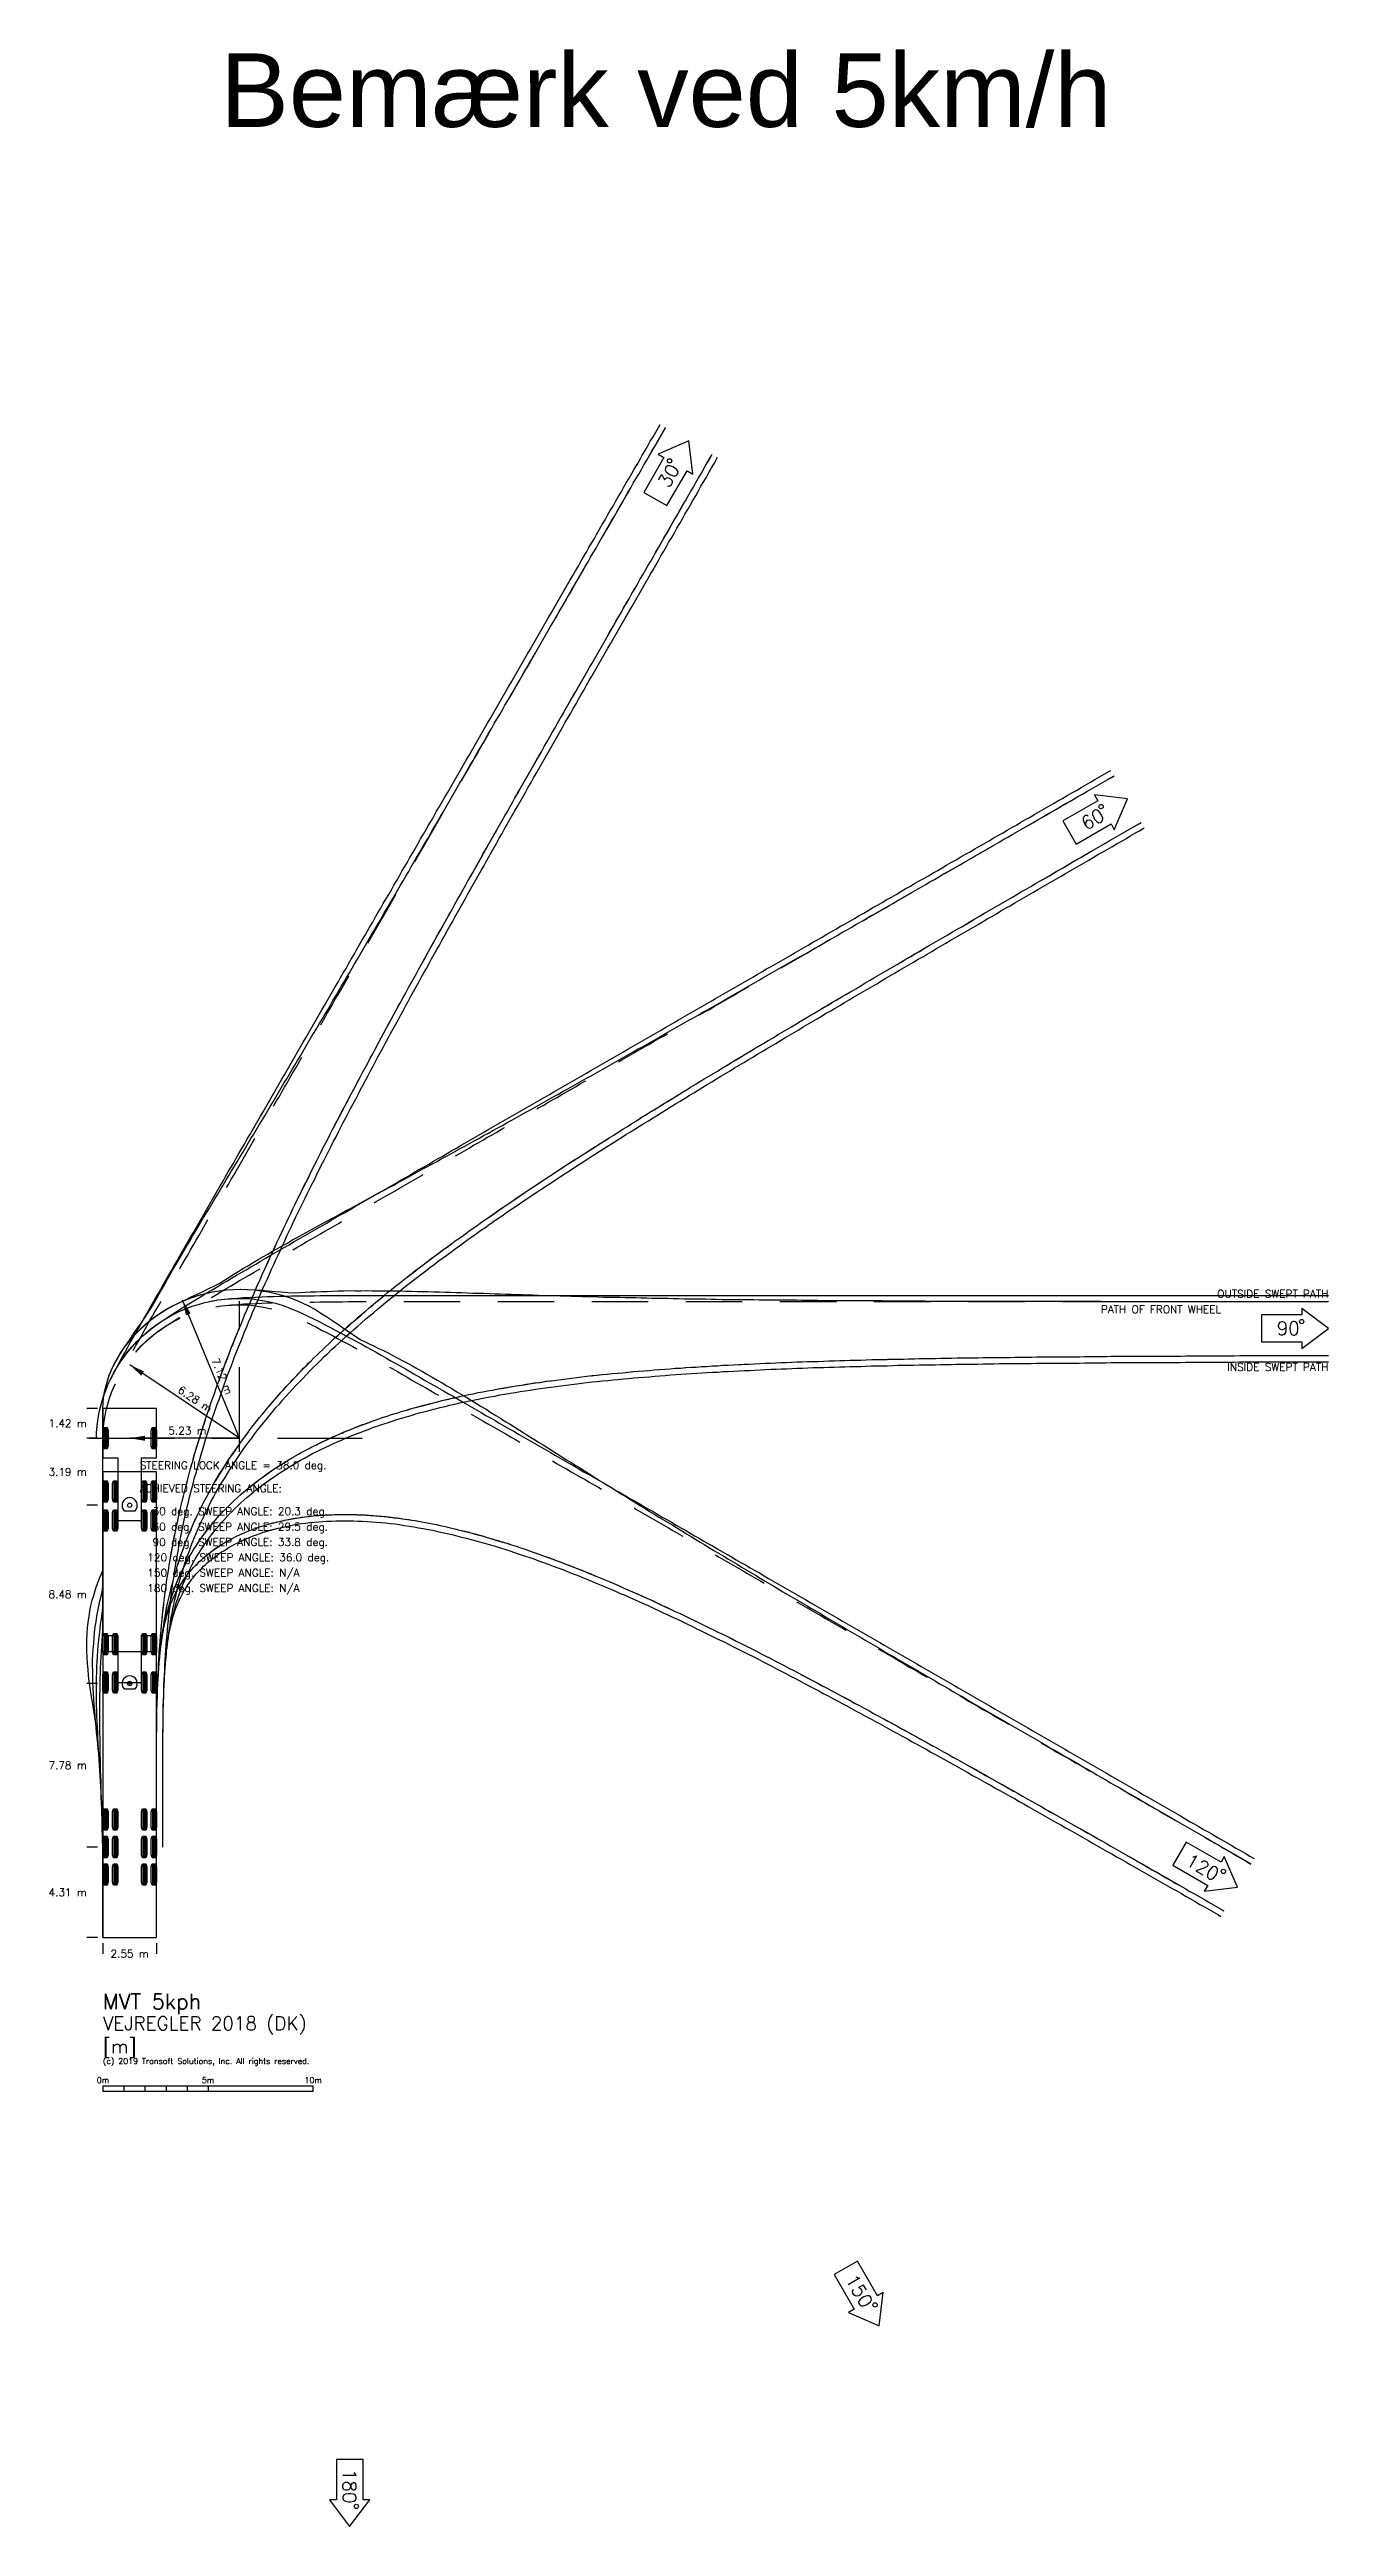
# Model space of a CAD drawing. Header units: metres. Extents: x 2363742 to 2363904, y 61953584 to 61953701.
# Drawn here: x 2363843.5 to 2363904.4, y 61953583.5 to 61953701.4 of the extents above; entities that cross this region are included whole.
import ezdxf
from ezdxf.enums import TextEntityAlignment as Align

# ---------------------------------------------------------------- set-up
doc = ezdxf.new("R2010")
doc.units = ezdxf.units.M
doc.header["$MEASUREMENT"] = 0
doc.linetypes.add('DGN Style 2', pattern=[4.472883, 2.68373, -1.789153])
doc.linetypes.add('DGN Style 7', pattern=[8.945766, 4.025595, -1.789153, 1.341865, -1.789153])
doc.layers.get('0').update_dxf_attribs({"color": 133})
doc.styles.add('Style-Arial', font='arial.ttf')
doc.styles.add('TSText', font='simplex.shx')

msp = doc.modelspace()

# ---------------------------------------------------------------- texts
at = {"color": 254, "style": 'Style-Arial'}
msp.add_text('Bemærk ved 5km/h', height=3.5, dxfattribs=at).set_placement((2363851.65, 61953701.2), align=Align.TOP_LEFT)
at = {"color": 4, "style": 'TSText'}
for s, height, rotation, p in [('30', 0.638, 60, (2363872.98, 61953681.1)), ('60', 0.637, 30, (2363893.14, 61953664.76)), ('120', 0.638, 330, (2363898.37, 61953614.89)), ('150', 0.638, 300, (2363882.04, 61953594.73)), ('180', 0.638, 270, (2363857.8, 61953585.43))]:
    msp.add_text(s, height=height, rotation=rotation, dxfattribs=at).set_placement(p, align=Align.MIDDLE_CENTER)
for s, height, p in [('OUTSIDE SWEPT PATH', 0.3658, (2363904.35, 61953641.99)), ('5.23 m', 0.366, (2363851, 61953635.48))]:
    msp.add_text(s, height=height, dxfattribs=at).set_placement(p, align=Align.RIGHT)
for s, p in [('PATH OF FRONT WHEEL', (2363899.25, 61953641.62)), ('INSIDE SWEPT PATH', (2363904.35, 61953638.87))]:
    msp.add_text(s, height=0.3658, dxfattribs=at).set_placement(p, align=Align.TOP_RIGHT)
for s, height, p in [('90', 0.638, (2363902.44, 61953640.53)), ('2.55 m', 0.366, (2363847.34, 61953610.77))]:
    msp.add_text(s, height=height, dxfattribs=at).set_placement(p, align=Align.MIDDLE_CENTER)
for s, rotation, p in [('7.12 m', 292.5, (2363851.92, 61953637.34)), ('6.28 m', 326.25, (2363851.11, 61953636.5))]:
    msp.add_text(s, height=0.366, rotation=rotation, dxfattribs=at).set_placement(p, align=Align.RIGHT)
for s, p in [('1.42 m', (2363845.3, 61953636.01)), ('3.19 m', (2363845.3, 61953633.7)), ('8.48 m', (2363845.3, 61953627.87)), ('7.78 m', (2363845.3, 61953619.74)), ('4.31 m', (2363845.3, 61953613.69))]:
    msp.add_text(s, height=0.366, dxfattribs=at).set_placement(p, align=Align.MIDDLE_RIGHT)
for s, height, p in [('STEERING LOCK ANGLE = 38.0 deg.', 0.3658, (2363847.82, 61953634.2)), ('ACHIEVED STEERING ANGLE:', 0.3658, (2363847.82, 61953633.1)), (' 30 deg. SWEEP ANGLE: 20.3 deg.', 0.3658, (2363848.18, 61953632.01)), (' 90 deg. SWEEP ANGLE: 33.8 deg.', 0.3658, (2363848.18, 61953630.54)), (' 60 deg. SWEEP ANGLE: 29.5 deg.', 0.3658, (2363848.18, 61953631.27)), ('120 deg. SWEEP ANGLE: 36.0 deg.', 0.3658, (2363848.18, 61953629.81)), ('150 deg. SWEEP ANGLE: N/A', 0.3658, (2363848.18, 61953629.08)), ('180 deg. SWEEP ANGLE: N/A', 0.3658, (2363848.18, 61953628.35)), ('MVT 5kph', 0.732, (2363846.07, 61953608.87)), ('VEJREGLER 2018 (DK)', 0.6401, (2363846.07, 61953607.78)), ('[m]', 0.64, (2363846.07, 61953606.68)), ('(c) 2019 Transoft Solutions, Inc. All rights reserved.', 0.2743, (2363846.07, 61953605.8))]:
    msp.add_text(s, height=height, dxfattribs=at).set_placement(p, align=Align.TOP_LEFT)
for s, p in [('0m', (2363846.07, 61953604.62)), ('5m', (2363851.07, 61953604.62)), ('10m', (2363856.07, 61953604.62))]:
    msp.add_text(s, height=0.274, dxfattribs=at).set_placement(p, align=Align.CENTER)

# ---------------------------------------------------------------- blocks, each defined once
blk = doc.blocks.new('ATTEMP_1')
at = {"color": 3, "linetype": 'Continuous'}
for p, q in [((-10.08, 1.21), (-11.1, 1.21)), ((-8.77, 1.21), (-9.79, 1.21)), ((-7.46, 1.21), (-8.48, 1.21)), ((-10.08, 1.15), (-11.1, 1.15)), ((-10.08, 1.08), (-11.1, 1.08)), ((-10.08, 0.75), (-11.1, 0.75)), ((-10.08, 0.69), (-11.1, 0.69)), ((-10.08, 0.63), (-11.1, 0.63)), ((-8.77, 1.15), (-9.79, 1.15)), ((-8.77, 1.08), (-9.79, 1.08)), ((-8.77, 0.75), (-9.79, 0.75)), ((-8.77, 0.69), (-9.79, 0.69)), ((-8.77, 0.63), (-9.79, 0.63)), ((-7.46, 1.15), (-8.48, 1.15)), ((-7.46, 1.08), (-8.48, 1.08)), ((-7.46, 0.75), (-8.48, 0.75)), ((-7.46, 0.69), (-8.48, 0.69)), ((-7.46, 0.63), (-8.48, 0.63)), ((-10.08, -0.63), (-11.1, -0.63)), ((-10.08, -0.69), (-11.1, -0.69)), ((-10.08, -0.75), (-11.1, -0.75)), ((-10.08, -1.08), (-11.1, -1.08)), ((-10.08, -1.15), (-11.1, -1.15)), ((-8.77, -0.63), (-9.79, -0.63)), ((-8.77, -0.69), (-9.79, -0.69)), ((-8.77, -0.75), (-9.79, -0.75)), ((-8.77, -1.08), (-9.79, -1.08)), ((-8.77, -1.15), (-9.79, -1.15)), ((-7.46, -0.63), (-8.48, -0.63)), ((-7.46, -0.69), (-8.48, -0.69)), ((-7.46, -0.75), (-8.48, -0.75)), ((-7.46, -1.08), (-8.48, -1.08)), ((-7.46, -1.15), (-8.48, -1.15)), ((-10.08, -1.21), (-11.1, -1.21)), ((-8.77, -1.21), (-9.79, -1.21)), ((-7.46, -1.21), (-8.48, -1.21))]:
    blk.add_line(p, q, dxfattribs=at)
at = {"color": 3, "linetype": 'Continuous', "flags": 128}
blk.add_lwpolyline([(0, 1.27), (-13.59, 1.27), (-13.59, -1.27), (0, -1.27), (0, 1.27), (0, 1.27)], dxfattribs=at)
for points in [[(-10.08, 1.23), (-10.08, 1.07), (-10.22, 1.02), (-10.96, 1.02), (-11.1, 1.07), (-11.1, 1.23), (-10.96, 1.27), (-10.22, 1.27), (-10.08, 1.23)], [(-8.77, 1.23), (-8.77, 1.07), (-8.91, 1.02), (-9.65, 1.02), (-9.79, 1.07), (-9.79, 1.23), (-9.65, 1.27), (-8.91, 1.27), (-8.77, 1.23)], [(-7.46, 1.23), (-7.46, 1.07), (-7.6, 1.02), (-8.34, 1.02), (-8.48, 1.07), (-8.48, 1.23), (-8.34, 1.27), (-7.6, 1.27), (-7.46, 1.23)], [(-10.08, 0.77), (-10.08, 0.61), (-10.22, 0.56), (-10.96, 0.56), (-11.1, 0.61), (-11.1, 0.77), (-10.96, 0.82), (-10.22, 0.82), (-10.08, 0.77)], [(-8.77, 0.77), (-8.77, 0.61), (-8.91, 0.56), (-9.65, 0.56), (-9.79, 0.61), (-9.79, 0.77), (-9.65, 0.82), (-8.91, 0.82), (-8.77, 0.77)], [(-7.46, 0.77), (-7.46, 0.61), (-7.6, 0.56), (-8.34, 0.56), (-8.48, 0.61), (-8.48, 0.77), (-8.34, 0.82), (-7.6, 0.82), (-7.46, 0.77)], [(-10.08, -0.61), (-10.08, -0.77), (-10.22, -0.82), (-10.96, -0.82), (-11.1, -0.77), (-11.1, -0.61), (-10.96, -0.56), (-10.22, -0.56), (-10.08, -0.61)], [(-10.08, -1.07), (-10.08, -1.23), (-10.22, -1.27), (-10.96, -1.27), (-11.1, -1.23), (-11.1, -1.07), (-10.96, -1.02), (-10.22, -1.02), (-10.08, -1.07)], [(-8.77, -0.61), (-8.77, -0.77), (-8.91, -0.82), (-9.65, -0.82), (-9.79, -0.77), (-9.79, -0.61), (-9.65, -0.56), (-8.91, -0.56), (-8.77, -0.61)], [(-8.77, -1.07), (-8.77, -1.23), (-8.91, -1.27), (-9.65, -1.27), (-9.79, -1.23), (-9.79, -1.07), (-9.65, -1.02), (-8.91, -1.02), (-8.77, -1.07)], [(-7.46, -0.61), (-7.46, -0.77), (-7.6, -0.82), (-8.34, -0.82), (-8.48, -0.77), (-8.48, -0.61), (-8.34, -0.56), (-7.6, -0.56), (-7.46, -0.61)], [(-7.46, -1.07), (-7.46, -1.23), (-7.6, -1.27), (-8.34, -1.27), (-8.48, -1.23), (-8.48, -1.07), (-8.34, -1.02), (-7.6, -1.02), (-7.46, -1.07)]]:
    blk.add_lwpolyline(points, close=True, dxfattribs=at)
at = {"color": 3}
blk.add_arc((-1.5, 0), 0.102, 0, 360, dxfattribs=at)
blk = doc.blocks.new('ATTEMP_2')
at = {"color": 3, "linetype": 'Continuous'}
for p, q in [((-9.52, 1.21), (-10.54, 1.21)), ((-7.7, 1.21), (-8.72, 1.21)), ((-9.52, 1.15), (-10.54, 1.15)), ((-9.52, 1.08), (-10.54, 1.08)), ((-9.52, 0.75), (-10.54, 0.75)), ((-9.52, 0.69), (-10.54, 0.69)), ((-9.52, 0.63), (-10.54, 0.63)), ((-10.34, 0.26), (-10.34, -0.26)), ((-10.03, 0), (-10.08, 0)), ((-7.7, 1.15), (-8.72, 1.15)), ((-7.7, 1.08), (-8.72, 1.08)), ((-7.7, 0.75), (-8.72, 0.75)), ((-7.7, 0.69), (-8.72, 0.69)), ((-7.7, 0.63), (-8.72, 0.63)), ((-9.52, -0.63), (-10.54, -0.63)), ((-9.52, -0.69), (-10.54, -0.69)), ((-9.52, -0.75), (-10.54, -0.75)), ((-9.52, -1.08), (-10.54, -1.08)), ((-9.52, -1.15), (-10.54, -1.15)), ((-7.7, -0.63), (-8.72, -0.63)), ((-7.7, -0.69), (-8.72, -0.69)), ((-7.7, -0.75), (-8.72, -0.75)), ((-7.7, -1.08), (-8.72, -1.08)), ((-7.7, -1.15), (-8.72, -1.15)), ((-9.52, -1.21), (-10.54, -1.21)), ((-7.7, -1.21), (-8.72, -1.21))]:
    blk.add_line(p, q, dxfattribs=at)
at = {"color": 3, "linetype": 'Continuous', "flags": 128}
for points in [[(-9.52, 1.23), (-9.52, 1.07), (-9.66, 1.02), (-10.4, 1.02), (-10.54, 1.07), (-10.54, 1.23), (-10.4, 1.27), (-9.66, 1.27), (-9.52, 1.23)], [(-7.7, 1.23), (-7.7, 1.07), (-7.84, 1.02), (-8.58, 1.02), (-8.72, 1.07), (-8.72, 1.23), (-8.58, 1.27), (-7.84, 1.27), (-7.7, 1.23)], [(-9.52, 0.77), (-9.52, 0.61), (-9.66, 0.56), (-10.4, 0.56), (-10.54, 0.61), (-10.54, 0.77), (-10.4, 0.82), (-9.66, 0.82), (-9.52, 0.77)], [(-7.7, 0.77), (-7.7, 0.61), (-7.84, 0.56), (-8.58, 0.56), (-8.72, 0.61), (-8.72, 0.77), (-8.58, 0.82), (-7.84, 0.82), (-7.7, 0.77)], [(-9.52, -0.61), (-9.52, -0.77), (-9.66, -0.82), (-10.4, -0.82), (-10.54, -0.77), (-10.54, -0.61), (-10.4, -0.56), (-9.66, -0.56), (-9.52, -0.61)], [(-9.52, -1.07), (-9.52, -1.23), (-9.66, -1.27), (-10.4, -1.27), (-10.54, -1.23), (-10.54, -1.07), (-10.4, -1.02), (-9.66, -1.02), (-9.52, -1.07)], [(-7.7, -0.61), (-7.7, -0.77), (-7.84, -0.82), (-8.58, -0.82), (-8.72, -0.77), (-8.72, -0.61), (-8.58, -0.56), (-7.84, -0.56), (-7.7, -0.61)], [(-7.7, -1.07), (-7.7, -1.23), (-7.84, -1.27), (-8.58, -1.27), (-8.72, -1.23), (-8.72, -1.07), (-8.58, -1.02), (-7.84, -1.02), (-7.7, -1.07)]]:
    blk.add_lwpolyline(points, close=True, dxfattribs=at)
blk.add_lwpolyline([(0, 1.27), (-7.8, 1.27), (-7.8, 0.56), (-10.03, 0.56), (-10.03, -0.56), (-7.8, -0.56), (-7.8, -1.27), (0, -1.27), (0, 1.27), (0, 1.27)], dxfattribs=at)
at = {"color": 3, "linetype": 'Continuous'}
blk.add_arc((-10.08, 0), 0.364, 225, 135, dxfattribs=at)
at = {"color": 3}
for centre, radius in [((-10.08, 0), 0.0254), ((-1.6, 0), 0.102)]:
    blk.add_arc(centre, radius, 0, 360, dxfattribs=at)
blk = doc.blocks.new('ATTEMP_3')
at = {"color": 3, "linetype": 'Continuous'}
for p, q in [((-4.82, 1.21), (-5.84, 1.21)), ((-3.44, 1.21), (-4.46, 1.21)), ((-4.82, 1.15), (-5.84, 1.15)), ((-4.82, 1.08), (-5.84, 1.08)), ((-4.82, 0.75), (-5.84, 0.75)), ((-4.82, 0.69), (-5.84, 0.69)), ((-4.82, 0.63), (-5.84, 0.63)), ((-4.87, 0.26), (-4.87, -0.26)), ((-3.44, 1.15), (-4.46, 1.15)), ((-3.44, 1.08), (-4.46, 1.08)), ((-3.44, 0.75), (-4.46, 0.75)), ((-3.44, 0.69), (-4.46, 0.69)), ((-3.44, 0.63), (-4.46, 0.63)), ((-4.82, -0.63), (-5.84, -0.63)), ((-4.82, -0.69), (-5.84, -0.69)), ((-4.82, -0.75), (-5.84, -0.75)), ((-4.82, -1.08), (-5.84, -1.08)), ((-4.82, -1.15), (-5.84, -1.15)), ((-3.44, -0.63), (-4.46, -0.63)), ((-3.44, -0.69), (-4.46, -0.69)), ((-3.44, -0.75), (-4.46, -0.75)), ((-3.44, -1.08), (-4.46, -1.08)), ((-3.44, -1.15), (-4.46, -1.15)), ((-4.82, -1.21), (-5.84, -1.21)), ((-3.44, -1.21), (-4.46, -1.21))]:
    blk.add_line(p, q, dxfattribs=at)
at = {"color": 3, "linetype": 'Continuous', "flags": 128}
for points in [[(-4.82, 1.23), (-4.82, 1.07), (-4.96, 1.02), (-5.7, 1.02), (-5.84, 1.07), (-5.84, 1.23), (-5.7, 1.27), (-4.96, 1.27), (-4.82, 1.23)], [(-3.44, 1.23), (-3.44, 1.07), (-3.58, 1.02), (-4.32, 1.02), (-4.46, 1.07), (-4.46, 1.23), (-4.32, 1.27), (-3.58, 1.27), (-3.44, 1.23)], [(-4.82, 0.77), (-4.82, 0.61), (-4.96, 0.56), (-5.7, 0.56), (-5.84, 0.61), (-5.84, 0.77), (-5.7, 0.82), (-4.96, 0.82), (-4.82, 0.77)], [(-3.44, 0.77), (-3.44, 0.61), (-3.58, 0.56), (-4.32, 0.56), (-4.46, 0.61), (-4.46, 0.77), (-4.32, 0.82), (-3.58, 0.82), (-3.44, 0.77)], [(-4.82, -0.61), (-4.82, -0.77), (-4.96, -0.82), (-5.7, -0.82), (-5.84, -0.77), (-5.84, -0.61), (-5.7, -0.56), (-4.96, -0.56), (-4.82, -0.61)], [(-4.82, -1.07), (-4.82, -1.23), (-4.96, -1.27), (-5.7, -1.27), (-5.84, -1.23), (-5.84, -1.07), (-5.7, -1.02), (-4.96, -1.02), (-4.82, -1.07)], [(-3.44, -0.61), (-3.44, -0.77), (-3.58, -0.82), (-4.32, -0.82), (-4.46, -0.77), (-4.46, -0.61), (-4.32, -0.56), (-3.58, -0.56), (-3.44, -0.61)], [(-3.44, -1.07), (-3.44, -1.23), (-3.58, -1.27), (-4.32, -1.27), (-4.46, -1.23), (-4.46, -1.07), (-4.32, -1.02), (-3.58, -1.02), (-3.44, -1.07)]]:
    blk.add_lwpolyline(points, close=True, dxfattribs=at)
blk.add_lwpolyline([(0, 1.27), (-2.35, 1.27), (-2.35, 0.56), (-5.33, 0.56), (-5.33, -0.56), (-2.35, -0.56), (-2.35, -1.27), (0, -1.27), (0, 1.27), (0, 1.27)], dxfattribs=at)
at = {"color": 3, "linetype": 'Continuous'}
blk.add_arc((-4.61, 0), 0.364, 225, 135, dxfattribs=at)
blk = doc.blocks.new('ATTEMP')
at = {"color": 3, "linetype": 'Continuous'}
for p, q in [((-1.21, 0.51), (-1.21, -0.51)), ((-1.15, 0.51), (-1.15, -0.51)), ((-1.08, 0.51), (-1.08, -0.51)), ((1.08, 0.51), (1.08, -0.51)), ((1.15, 0.51), (1.15, -0.51)), ((1.21, 0.51), (1.21, -0.51))]:
    blk.add_line(p, q, dxfattribs=at)
at = {"color": 3, "linetype": 'Continuous', "flags": 128}
for points in [[(-1.23, 0.51), (-1.07, 0.51), (-1.02, 0.37), (-1.02, -0.37), (-1.07, -0.51), (-1.23, -0.51), (-1.27, -0.37), (-1.27, 0.37), (-1.23, 0.51)], [(1.07, 0.51), (1.23, 0.51), (1.27, 0.37), (1.27, -0.37), (1.23, -0.51), (1.07, -0.51), (1.02, -0.37), (1.02, 0.37), (1.07, 0.51)]]:
    blk.add_lwpolyline(points, close=True, dxfattribs=at)
at = {"color": 3, "linetype": 'Continuous', "rotation": 90}
for name, p in [('ATTEMP_3', (0, 1.42)), ('ATTEMP_2', (0, -1.59)), ('ATTEMP_1', (0, -10.17))]:
    blk.add_blockref(name, p, dxfattribs=at)

# ---------------------------------------------------------------- linework, layer by layer
at = {"color": 4, "linetype": 'Continuous'}
for p, q in [((2363873.93, 61953682.76), (2363872.47, 61953682.13)), ((2363874.12, 61953681.17), (2363873.93, 61953682.76)), ((2363872.74, 61953681.97), (2363871.79, 61953680.31)), ((2363872.47, 61953682.13), (2363872.74, 61953681.97)), ((2363872.89, 61953679.68), (2363873.85, 61953681.33)), ((2363873.85, 61953681.33), (2363874.12, 61953681.17)), ((2363871.79, 61953680.31), (2363872.89, 61953679.68)), ((2363894.8, 61953665.72), (2363893.22, 61953665.91)), ((2363893.22, 61953665.91), (2363893.38, 61953665.63)), ((2363894.17, 61953664.25), (2363894.8, 61953665.72)), ((2363893.38, 61953665.63), (2363891.72, 61953664.68)), ((2363891.72, 61953664.68), (2363892.36, 61953663.57)), ((2363892.36, 61953663.57), (2363894.02, 61953664.53)), ((2363894.02, 61953664.53), (2363894.17, 61953664.25)), ((2363903.08, 61953641.17), (2363901.17, 61953641.17)), ((2363901.17, 61953641.17), (2363901.17, 61953639.89)), ((2363904.35, 61953640.53), (2363903.08, 61953641.48)), ((2363903.08, 61953641.48), (2363903.08, 61953641.17)), ((2363901.17, 61953639.89), (2363903.08, 61953639.89)), ((2363903.08, 61953639.57), (2363904.35, 61953640.53)), ((2363903.08, 61953639.89), (2363903.08, 61953639.57)), ((2363897.59, 61953616.08), (2363896.95, 61953614.98)), ((2363899.25, 61953615.13), (2363897.59, 61953616.08)), ((2363899.4, 61953615.4), (2363899.25, 61953615.13)), ((2363900.03, 61953613.94), (2363899.4, 61953615.4)), ((2363896.95, 61953614.98), (2363898.61, 61953614.02)), ((2363898.61, 61953614.02), (2363898.45, 61953613.75)), ((2363898.45, 61953613.75), (2363900.03, 61953613.94)), ((2363846.07, 61953604.48), (2363856.07, 61953604.48)), ((2363846.07, 61953604.48), (2363846.07, 61953604.21)), ((2363847.07, 61953604.48), (2363847.07, 61953604.21)), ((2363848.07, 61953604.48), (2363848.07, 61953604.21)), ((2363849.07, 61953604.48), (2363849.07, 61953604.21)), ((2363850.07, 61953604.48), (2363850.07, 61953604.21)), ((2363851.07, 61953604.48), (2363851.07, 61953604.21)), ((2363856.07, 61953604.21), (2363856.07, 61953604.48)), ((2363856.07, 61953604.21), (2363846.07, 61953604.21)), ((2363881.95, 61953596.15), (2363880.85, 61953595.51)), ((2363882.91, 61953594.49), (2363881.95, 61953596.15)), ((2363880.85, 61953595.51), (2363881.8, 61953593.86)), ((2363881.8, 61953593.86), (2363881.53, 61953593.7)), ((2363883.18, 61953594.65), (2363882.91, 61953594.49)), ((2363882.99, 61953593.07), (2363883.18, 61953594.65)), ((2363881.53, 61953593.7), (2363882.99, 61953593.07)), ((2363858.44, 61953586.71), (2363857.17, 61953586.71)), ((2363857.17, 61953586.71), (2363857.17, 61953584.79)), ((2363858.44, 61953584.79), (2363858.44, 61953586.71)), ((2363857.17, 61953584.79), (2363856.85, 61953584.79)), ((2363856.85, 61953584.79), (2363857.8, 61953583.52)), ((2363857.8, 61953583.52), (2363858.76, 61953584.79)), ((2363858.76, 61953584.79), (2363858.44, 61953584.79))]:
    msp.add_line(p, q, dxfattribs=at)
at = {"color": 3, "linetype": 'DGN Style 7'}
for p, q in [((2363852.57, 61953634.66), (2363852.57, 61953643.08)), ((2363845.43, 61953635.3), (2363859.72, 61953635.3))]:
    msp.add_line(p, q, dxfattribs=at)
at = {"color": 3, "linetype": 'Continuous'}
for p, q in [((2363852.57, 61953635.3), (2363849.85, 61953641.87)), ((2363852.57, 61953635.3), (2363847.35, 61953638.79)), ((2363845.81, 61953636.72), (2363845.3, 61953636.72)), ((2363845.81, 61953635.3), (2363845.3, 61953635.3)), ((2363852.57, 61953635.3), (2363847.34, 61953635.3)), ((2363845.81, 61953632.11), (2363845.3, 61953632.11)), ((2363845.81, 61953623.63), (2363845.3, 61953623.63)), ((2363845.81, 61953615.85), (2363845.3, 61953615.85)), ((2363845.81, 61953611.54), (2363845.3, 61953611.54)), ((2363846.07, 61953611.28), (2363846.07, 61953610.77)), ((2363848.62, 61953611.28), (2363848.62, 61953610.77))]:
    msp.add_line(p, q, dxfattribs=at)
at = {"color": 5, "linetype": 'Continuous', "flags": 128}
for points in [[(2363845.77, 61953635.3), (2363845.77, 61953635.58), (2363845.79, 61953635.86), (2363845.83, 61953636.15), (2363845.88, 61953636.44), (2363845.94, 61953636.72), (2363846.01, 61953637.01), (2363846.1, 61953637.29), (2363846.2, 61953637.57), (2363846.31, 61953637.85), (2363846.44, 61953638.13), (2363846.57, 61953638.39), (2363846.71, 61953638.64), (2363846.84, 61953638.89), (2363846.97, 61953639.13), (2363847.11, 61953639.37), (2363847.24, 61953639.61), (2363847.37, 61953639.85), (2363847.51, 61953640.09), (2363847.64, 61953640.33), (2363847.77, 61953640.56), (2363847.9, 61953640.79), (2363848.03, 61953641.02), (2363848.17, 61953641.26), (2363848.3, 61953641.49), (2363848.43, 61953641.72), (2363848.56, 61953641.94), (2363848.69, 61953642.17), (2363848.82, 61953642.4), (2363848.95, 61953642.63), (2363849.08, 61953642.85), (2363849.21, 61953643.08), (2363849.34, 61953643.3), (2363849.47, 61953643.53), (2363849.6, 61953643.75), (2363849.73, 61953643.98), (2363849.86, 61953644.2), (2363849.98, 61953644.42), (2363850.11, 61953644.65), (2363850.24, 61953644.87), (2363850.37, 61953645.09), (2363850.5, 61953645.31), (2363850.63, 61953645.54), (2363850.75, 61953645.76), (2363850.88, 61953645.98), (2363851.01, 61953646.2), (2363851.14, 61953646.42), (2363851.27, 61953646.65), (2363851.39, 61953646.87), (2363851.52, 61953647.09), (2363851.65, 61953647.31), (2363851.78, 61953647.53), (2363851.9, 61953647.75), (2363852.03, 61953647.97), (2363852.16, 61953648.19), (2363852.29, 61953648.41), (2363852.41, 61953648.63), (2363852.54, 61953648.85), (2363852.67, 61953649.08), (2363852.8, 61953649.3), (2363852.92, 61953649.52), (2363853.05, 61953649.74), (2363853.18, 61953649.96), (2363853.31, 61953650.18), (2363853.43, 61953650.4), (2363853.56, 61953650.62), (2363853.69, 61953650.84), (2363853.81, 61953651.06), (2363853.94, 61953651.28), (2363854.07, 61953651.5), (2363854.2, 61953651.72), (2363854.32, 61953651.94), (2363854.45, 61953652.16), (2363854.58, 61953652.38), (2363854.7, 61953652.6), (2363854.83, 61953652.82), (2363854.96, 61953653.04), (2363855.09, 61953653.26), (2363855.21, 61953653.48), (2363855.34, 61953653.7), (2363855.47, 61953653.92), (2363855.59, 61953654.14), (2363855.72, 61953654.36), (2363855.85, 61953654.58), (2363855.98, 61953654.8), (2363856.1, 61953655.02), (2363856.23, 61953655.24), (2363856.36, 61953655.46), (2363856.48, 61953655.68), (2363856.61, 61953655.9), (2363856.74, 61953656.12), (2363856.86, 61953656.34), (2363856.99, 61953656.56), (2363857.12, 61953656.78), (2363857.25, 61953657), (2363857.37, 61953657.22), (2363857.5, 61953657.44), (2363857.63, 61953657.66), (2363857.75, 61953657.88), (2363857.88, 61953658.1), (2363858.01, 61953658.32), (2363858.13, 61953658.54), (2363858.26, 61953658.76), (2363858.39, 61953658.98), (2363858.52, 61953659.2), (2363858.64, 61953659.42), (2363858.77, 61953659.64), (2363858.9, 61953659.86), (2363859.02, 61953660.08), (2363859.15, 61953660.3), (2363859.28, 61953660.52), (2363859.4, 61953660.74), (2363859.53, 61953660.96), (2363859.66, 61953661.18), (2363859.79, 61953661.4), (2363859.91, 61953661.62), (2363860.04, 61953661.84), (2363860.17, 61953662.06), (2363860.29, 61953662.28), (2363860.42, 61953662.5), (2363860.55, 61953662.72), (2363860.67, 61953662.94), (2363860.8, 61953663.16), (2363860.93, 61953663.38), (2363861.06, 61953663.6), (2363861.18, 61953663.82), (2363861.31, 61953664.04), (2363861.44, 61953664.26), (2363861.56, 61953664.48), (2363861.69, 61953664.7), (2363861.82, 61953664.92), (2363861.94, 61953665.14), (2363862.07, 61953665.36), (2363862.2, 61953665.58), (2363862.33, 61953665.8), (2363862.45, 61953666.02), (2363862.58, 61953666.24), (2363862.71, 61953666.46), (2363862.83, 61953666.68), (2363862.96, 61953666.9), (2363863.09, 61953667.12), (2363863.21, 61953667.34), (2363863.34, 61953667.56), (2363863.47, 61953667.78), (2363863.6, 61953668), (2363863.72, 61953668.22), (2363863.85, 61953668.44), (2363863.98, 61953668.66), (2363864.1, 61953668.88), (2363864.23, 61953669.1), (2363864.36, 61953669.32), (2363864.48, 61953669.54), (2363864.61, 61953669.76), (2363864.74, 61953669.98), (2363864.87, 61953670.2), (2363864.99, 61953670.42), (2363865.12, 61953670.64), (2363865.25, 61953670.86), (2363865.37, 61953671.08), (2363865.5, 61953671.3), (2363865.63, 61953671.52), (2363865.75, 61953671.74), (2363865.88, 61953671.96), (2363866.01, 61953672.18), (2363866.14, 61953672.4), (2363866.26, 61953672.62), (2363866.39, 61953672.84), (2363866.52, 61953673.06), (2363866.64, 61953673.28), (2363866.77, 61953673.5), (2363866.9, 61953673.72), (2363867.02, 61953673.94), (2363867.15, 61953674.16), (2363867.28, 61953674.38), (2363867.41, 61953674.6), (2363867.53, 61953674.82), (2363867.66, 61953675.04), (2363867.79, 61953675.26), (2363867.91, 61953675.48), (2363868.04, 61953675.7), (2363868.17, 61953675.92), (2363868.29, 61953676.14), (2363868.42, 61953676.36), (2363868.55, 61953676.58), (2363868.68, 61953676.8), (2363868.8, 61953677.02), (2363868.93, 61953677.24), (2363869.06, 61953677.46), (2363869.18, 61953677.68), (2363869.31, 61953677.9), (2363869.44, 61953678.12), (2363869.56, 61953678.34), (2363869.69, 61953678.56), (2363869.82, 61953678.78), (2363869.95, 61953679), (2363870.07, 61953679.22), (2363870.2, 61953679.44), (2363870.33, 61953679.66), (2363870.45, 61953679.88), (2363870.58, 61953680.1), (2363870.71, 61953680.32), (2363870.83, 61953680.54), (2363870.96, 61953680.76), (2363871.09, 61953680.98), (2363871.22, 61953681.2), (2363871.34, 61953681.42), (2363871.47, 61953681.64), (2363871.6, 61953681.86), (2363871.72, 61953682.08), (2363871.85, 61953682.3), (2363871.98, 61953682.52), (2363872.1, 61953682.74), (2363872.23, 61953682.96), (2363872.36, 61953683.18), (2363872.49, 61953683.4), (2363872.57, 61953683.54)], [(2363848.92, 61953615.85), (2363848.92, 61953616.1), (2363848.92, 61953616.35), (2363848.92, 61953616.61), (2363848.92, 61953616.86), (2363848.92, 61953617.11), (2363848.92, 61953617.35), (2363848.92, 61953617.6), (2363848.92, 61953617.84), (2363848.92, 61953618.08), (2363848.92, 61953618.32), (2363848.92, 61953618.56), (2363848.92, 61953618.79), (2363848.92, 61953619.03), (2363848.92, 61953619.27), (2363848.92, 61953619.51), (2363848.92, 61953619.75), (2363848.92, 61953619.99), (2363848.92, 61953620.23), (2363848.92, 61953620.46), (2363848.92, 61953620.7), (2363848.92, 61953620.94), (2363848.92, 61953621.18), (2363848.93, 61953621.42), (2363848.93, 61953621.66), (2363848.93, 61953621.9), (2363848.94, 61953622.13), (2363848.94, 61953622.37), (2363848.95, 61953622.61), (2363848.95, 61953622.85), (2363848.96, 61953623.08), (2363848.97, 61953623.32), (2363848.97, 61953623.56), (2363848.98, 61953623.8), (2363848.99, 61953624.03), (2363849.01, 61953624.27), (2363849.02, 61953624.5), (2363849.03, 61953624.74), (2363849.05, 61953624.98), (2363849.06, 61953625.21), (2363849.08, 61953625.45), (2363849.1, 61953625.68), (2363849.12, 61953625.92), (2363849.14, 61953626.16), (2363849.16, 61953626.39), (2363849.18, 61953626.63), (2363849.2, 61953626.86), (2363849.23, 61953627.1), (2363849.26, 61953627.33), (2363849.29, 61953627.57), (2363849.31, 61953627.8), (2363849.35, 61953628.04), (2363849.38, 61953628.27), (2363849.41, 61953628.51), (2363849.45, 61953628.74), (2363849.48, 61953628.98), (2363849.52, 61953629.21), (2363849.56, 61953629.45), (2363849.6, 61953629.68), (2363849.64, 61953629.92), (2363849.68, 61953630.15), (2363849.73, 61953630.39), (2363849.78, 61953630.62), (2363849.82, 61953630.86), (2363849.87, 61953631.09), (2363849.92, 61953631.32), (2363849.97, 61953631.56), (2363850.03, 61953631.79), (2363850.08, 61953632.03), (2363850.14, 61953632.26), (2363850.19, 61953632.49), (2363850.25, 61953632.73), (2363850.31, 61953632.96), (2363850.37, 61953633.19), (2363850.43, 61953633.43), (2363850.5, 61953633.66), (2363850.56, 61953633.89), (2363850.63, 61953634.13), (2363850.69, 61953634.36), (2363850.76, 61953634.59), (2363850.83, 61953634.83), (2363850.9, 61953635.06), (2363850.97, 61953635.29), (2363851.05, 61953635.52), (2363851.12, 61953635.76), (2363851.19, 61953635.99), (2363851.27, 61953636.22), (2363851.35, 61953636.45), (2363851.43, 61953636.68), (2363851.51, 61953636.92), (2363851.59, 61953637.15), (2363851.67, 61953637.38), (2363851.75, 61953637.61), (2363851.83, 61953637.84), (2363851.92, 61953638.07), (2363852, 61953638.3), (2363852.09, 61953638.53), (2363852.18, 61953638.76), (2363852.27, 61953638.99), (2363852.35, 61953639.22), (2363852.44, 61953639.45), (2363852.53, 61953639.68), (2363852.63, 61953639.91), (2363852.72, 61953640.14), (2363852.81, 61953640.37), (2363852.91, 61953640.6), (2363853, 61953640.83), (2363853.1, 61953641.06), (2363853.19, 61953641.29), (2363853.29, 61953641.52), (2363853.39, 61953641.74), (2363853.49, 61953641.97), (2363853.58, 61953642.2), (2363853.68, 61953642.43), (2363853.79, 61953642.66), (2363853.89, 61953642.88), (2363853.99, 61953643.11), (2363854.09, 61953643.34), (2363854.19, 61953643.57), (2363854.3, 61953643.79), (2363854.4, 61953644.02), (2363854.51, 61953644.25), (2363854.61, 61953644.47), (2363854.72, 61953644.7), (2363854.82, 61953644.93), (2363854.93, 61953645.15), (2363855.04, 61953645.38), (2363855.14, 61953645.6), (2363855.25, 61953645.83), (2363855.36, 61953646.06), (2363855.47, 61953646.28), (2363855.58, 61953646.51), (2363855.69, 61953646.73), (2363855.8, 61953646.96), (2363855.91, 61953647.18), (2363856.02, 61953647.41), (2363856.14, 61953647.63), (2363856.25, 61953647.86), (2363856.36, 61953648.08), (2363856.47, 61953648.31), (2363856.59, 61953648.53), (2363856.7, 61953648.76), (2363856.81, 61953648.98), (2363856.93, 61953649.2), (2363857.04, 61953649.43), (2363857.16, 61953649.65), (2363857.27, 61953649.88), (2363857.39, 61953650.1), (2363857.5, 61953650.32), (2363857.62, 61953650.55), (2363857.74, 61953650.77), (2363857.85, 61953650.99), (2363857.97, 61953651.22), (2363858.09, 61953651.44), (2363858.21, 61953651.66), (2363858.32, 61953651.89), (2363858.44, 61953652.11), (2363858.56, 61953652.33), (2363858.68, 61953652.56), (2363858.8, 61953652.78), (2363858.92, 61953653), (2363859.04, 61953653.22), (2363859.15, 61953653.45), (2363859.27, 61953653.67), (2363859.39, 61953653.89), (2363859.51, 61953654.11), (2363859.63, 61953654.34), (2363859.75, 61953654.56), (2363859.87, 61953654.78), (2363860, 61953655), (2363860.12, 61953655.22), (2363860.24, 61953655.45), (2363860.36, 61953655.67), (2363860.48, 61953655.89), (2363860.6, 61953656.11), (2363860.72, 61953656.33), (2363860.84, 61953656.56), (2363860.97, 61953656.78), (2363861.09, 61953657), (2363861.21, 61953657.22), (2363861.33, 61953657.44), (2363861.46, 61953657.66), (2363861.58, 61953657.89), (2363861.7, 61953658.11), (2363861.82, 61953658.33), (2363861.95, 61953658.55), (2363862.07, 61953658.77), (2363862.19, 61953658.99), (2363862.32, 61953659.21), (2363862.44, 61953659.44), (2363862.56, 61953659.66), (2363862.69, 61953659.88), (2363862.81, 61953660.1), (2363862.93, 61953660.32), (2363863.06, 61953660.54), (2363863.18, 61953660.76), (2363863.31, 61953660.98), (2363863.43, 61953661.2), (2363863.55, 61953661.43), (2363863.68, 61953661.65), (2363863.8, 61953661.87), (2363863.93, 61953662.09), (2363864.05, 61953662.31), (2363864.18, 61953662.53), (2363864.3, 61953662.75), (2363864.43, 61953662.97), (2363864.55, 61953663.19), (2363864.67, 61953663.41), (2363864.8, 61953663.63), (2363864.92, 61953663.85), (2363865.05, 61953664.08), (2363865.17, 61953664.3), (2363865.3, 61953664.52), (2363865.42, 61953664.74), (2363865.55, 61953664.96), (2363865.68, 61953665.18), (2363865.8, 61953665.4), (2363865.93, 61953665.62), (2363866.05, 61953665.84), (2363866.18, 61953666.06), (2363866.3, 61953666.28), (2363866.43, 61953666.5), (2363866.55, 61953666.72), (2363866.68, 61953666.94), (2363866.8, 61953667.16), (2363866.93, 61953667.38), (2363867.06, 61953667.6), (2363867.18, 61953667.82), (2363867.31, 61953668.04), (2363867.43, 61953668.27), (2363867.56, 61953668.49), (2363867.69, 61953668.71), (2363867.81, 61953668.93), (2363867.94, 61953669.15), (2363868.06, 61953669.37), (2363868.19, 61953669.59), (2363868.32, 61953669.81), (2363868.44, 61953670.03), (2363868.57, 61953670.25), (2363868.69, 61953670.47), (2363868.82, 61953670.69), (2363868.95, 61953670.91), (2363869.07, 61953671.13), (2363869.2, 61953671.35), (2363869.32, 61953671.57), (2363869.45, 61953671.79), (2363869.58, 61953672.01), (2363869.7, 61953672.23), (2363869.83, 61953672.45), (2363869.96, 61953672.67), (2363870.08, 61953672.89), (2363870.21, 61953673.11), (2363870.34, 61953673.33), (2363870.46, 61953673.55), (2363870.59, 61953673.77), (2363870.71, 61953673.99), (2363870.84, 61953674.21), (2363870.97, 61953674.43), (2363871.09, 61953674.65), (2363871.22, 61953674.87), (2363871.35, 61953675.09), (2363871.47, 61953675.31), (2363871.6, 61953675.53), (2363871.73, 61953675.75), (2363871.85, 61953675.97), (2363871.98, 61953676.19), (2363872.11, 61953676.41), (2363872.23, 61953676.63), (2363872.36, 61953676.85), (2363872.49, 61953677.07), (2363872.61, 61953677.29), (2363872.74, 61953677.51), (2363872.87, 61953677.73), (2363872.99, 61953677.95), (2363873.12, 61953678.17), (2363873.25, 61953678.39), (2363873.37, 61953678.61), (2363873.5, 61953678.83), (2363873.63, 61953679.05), (2363873.75, 61953679.27), (2363873.88, 61953679.49), (2363874.01, 61953679.71), (2363874.13, 61953679.93), (2363874.26, 61953680.15), (2363874.39, 61953680.38), (2363874.51, 61953680.6), (2363874.64, 61953680.82), (2363874.77, 61953681.04), (2363874.89, 61953681.26), (2363875.02, 61953681.48), (2363875.15, 61953681.7), (2363875.27, 61953681.92), (2363875.3, 61953681.97)], [(2363845.77, 61953635.3), (2363845.77, 61953635.58), (2363845.79, 61953635.86), (2363845.83, 61953636.15), (2363845.88, 61953636.44), (2363845.94, 61953636.72), (2363846.01, 61953637.01), (2363846.1, 61953637.29), (2363846.2, 61953637.57), (2363846.31, 61953637.85), (2363846.44, 61953638.13), (2363846.58, 61953638.4), (2363846.73, 61953638.66), (2363846.89, 61953638.92), (2363847.07, 61953639.18), (2363847.26, 61953639.42), (2363847.46, 61953639.66), (2363847.67, 61953639.89), (2363847.89, 61953640.1), (2363848.12, 61953640.31), (2363848.36, 61953640.51), (2363848.61, 61953640.7), (2363848.87, 61953640.87), (2363849.11, 61953641.03), (2363849.35, 61953641.19), (2363849.6, 61953641.34), (2363849.84, 61953641.5), (2363850.08, 61953641.65), (2363850.32, 61953641.79), (2363850.55, 61953641.94), (2363850.79, 61953642.08), (2363851.03, 61953642.23), (2363851.26, 61953642.37), (2363851.5, 61953642.51), (2363851.73, 61953642.65), (2363851.96, 61953642.78), (2363852.19, 61953642.92), (2363852.42, 61953643.06), (2363852.65, 61953643.19), (2363852.88, 61953643.32), (2363853.11, 61953643.46), (2363853.34, 61953643.59), (2363853.57, 61953643.72), (2363853.79, 61953643.85), (2363854.02, 61953643.99), (2363854.24, 61953644.12), (2363854.47, 61953644.25), (2363854.69, 61953644.38), (2363854.92, 61953644.51), (2363855.14, 61953644.64), (2363855.37, 61953644.77), (2363855.59, 61953644.9), (2363855.81, 61953645.03), (2363856.04, 61953645.16), (2363856.26, 61953645.28), (2363856.48, 61953645.41), (2363856.71, 61953645.54), (2363856.93, 61953645.67), (2363857.15, 61953645.8), (2363857.37, 61953645.93), (2363857.59, 61953646.05), (2363857.82, 61953646.18), (2363858.04, 61953646.31), (2363858.26, 61953646.44), (2363858.48, 61953646.57), (2363858.7, 61953646.69), (2363858.92, 61953646.82), (2363859.14, 61953646.95), (2363859.36, 61953647.08), (2363859.59, 61953647.2), (2363859.81, 61953647.33), (2363860.03, 61953647.46), (2363860.25, 61953647.59), (2363860.47, 61953647.71), (2363860.69, 61953647.84), (2363860.91, 61953647.97), (2363861.13, 61953648.1), (2363861.35, 61953648.22), (2363861.57, 61953648.35), (2363861.79, 61953648.48), (2363862.01, 61953648.61), (2363862.23, 61953648.73), (2363862.45, 61953648.86), (2363862.67, 61953648.99), (2363862.89, 61953649.11), (2363863.11, 61953649.24), (2363863.33, 61953649.37), (2363863.55, 61953649.5), (2363863.77, 61953649.62), (2363863.99, 61953649.75), (2363864.21, 61953649.88), (2363864.43, 61953650), (2363864.65, 61953650.13), (2363864.87, 61953650.26), (2363865.09, 61953650.39), (2363865.31, 61953650.51), (2363865.53, 61953650.64), (2363865.75, 61953650.77), (2363865.97, 61953650.89), (2363866.19, 61953651.02), (2363866.42, 61953651.15), (2363866.64, 61953651.27), (2363866.86, 61953651.4), (2363867.08, 61953651.53), (2363867.3, 61953651.66), (2363867.52, 61953651.78), (2363867.74, 61953651.91), (2363867.96, 61953652.04), (2363868.18, 61953652.16), (2363868.4, 61953652.29), (2363868.62, 61953652.42), (2363868.84, 61953652.55), (2363869.06, 61953652.67), (2363869.28, 61953652.8), (2363869.5, 61953652.93), (2363869.72, 61953653.05), (2363869.94, 61953653.18), (2363870.16, 61953653.31), (2363870.38, 61953653.43), (2363870.6, 61953653.56), (2363870.82, 61953653.69), (2363871.04, 61953653.82), (2363871.26, 61953653.94), (2363871.48, 61953654.07), (2363871.7, 61953654.2), (2363871.92, 61953654.32), (2363872.14, 61953654.45), (2363872.36, 61953654.58), (2363872.58, 61953654.7), (2363872.8, 61953654.83), (2363873.02, 61953654.96), (2363873.24, 61953655.09), (2363873.45, 61953655.21), (2363873.67, 61953655.34), (2363873.89, 61953655.47), (2363874.11, 61953655.59), (2363874.33, 61953655.72), (2363874.55, 61953655.85), (2363874.77, 61953655.97), (2363874.99, 61953656.1), (2363875.21, 61953656.23), (2363875.43, 61953656.36), (2363875.65, 61953656.48), (2363875.87, 61953656.61), (2363876.09, 61953656.74), (2363876.31, 61953656.86), (2363876.53, 61953656.99), (2363876.75, 61953657.12), (2363876.97, 61953657.24), (2363877.19, 61953657.37), (2363877.41, 61953657.5), (2363877.63, 61953657.63), (2363877.85, 61953657.75), (2363878.07, 61953657.88), (2363878.29, 61953658.01), (2363878.51, 61953658.13), (2363878.73, 61953658.26), (2363878.95, 61953658.39), (2363879.17, 61953658.51), (2363879.39, 61953658.64), (2363879.61, 61953658.77), (2363879.83, 61953658.9), (2363880.05, 61953659.02), (2363880.27, 61953659.15), (2363880.49, 61953659.28), (2363880.71, 61953659.4), (2363880.93, 61953659.53), (2363881.15, 61953659.66), (2363881.37, 61953659.78), (2363881.59, 61953659.91), (2363881.81, 61953660.04), (2363882.03, 61953660.17), (2363882.25, 61953660.29), (2363882.47, 61953660.42), (2363882.69, 61953660.55), (2363882.91, 61953660.67), (2363883.13, 61953660.8), (2363883.35, 61953660.93), (2363883.57, 61953661.05), (2363883.79, 61953661.18), (2363884.01, 61953661.31), (2363884.23, 61953661.44), (2363884.45, 61953661.56), (2363884.67, 61953661.69), (2363884.89, 61953661.82), (2363885.11, 61953661.94), (2363885.33, 61953662.07), (2363885.55, 61953662.2), (2363885.77, 61953662.32), (2363885.99, 61953662.45), (2363886.21, 61953662.58), (2363886.43, 61953662.71), (2363886.65, 61953662.83), (2363886.87, 61953662.96), (2363887.09, 61953663.09), (2363887.31, 61953663.21), (2363887.53, 61953663.34), (2363887.75, 61953663.47), (2363887.97, 61953663.59), (2363888.19, 61953663.72), (2363888.41, 61953663.85), (2363888.63, 61953663.98), (2363888.85, 61953664.1), (2363889.07, 61953664.23), (2363889.29, 61953664.36), (2363889.51, 61953664.48), (2363889.73, 61953664.61), (2363889.95, 61953664.74), (2363890.17, 61953664.86), (2363890.39, 61953664.99), (2363890.61, 61953665.12), (2363890.83, 61953665.25), (2363891.05, 61953665.37), (2363891.27, 61953665.5), (2363891.49, 61953665.63), (2363891.71, 61953665.75), (2363891.93, 61953665.88), (2363892.15, 61953666.01), (2363892.37, 61953666.13), (2363892.59, 61953666.26), (2363892.81, 61953666.39), (2363893.03, 61953666.52), (2363893.25, 61953666.64), (2363893.47, 61953666.77), (2363893.69, 61953666.9), (2363893.91, 61953667.02), (2363894.01, 61953667.08)], [(2363848.92, 61953615.85), (2363848.92, 61953616.1), (2363848.92, 61953616.35), (2363848.92, 61953616.61), (2363848.92, 61953616.86), (2363848.92, 61953617.11), (2363848.92, 61953617.35), (2363848.92, 61953617.6), (2363848.92, 61953617.84), (2363848.92, 61953618.08), (2363848.92, 61953618.32), (2363848.92, 61953618.56), (2363848.92, 61953618.79), (2363848.92, 61953619.02), (2363848.92, 61953619.25), (2363848.92, 61953619.47), (2363848.92, 61953619.69), (2363848.92, 61953619.91), (2363848.92, 61953620.12), (2363848.92, 61953620.33), (2363848.92, 61953620.54), (2363848.92, 61953620.74), (2363848.92, 61953620.94), (2363848.92, 61953621.15), (2363848.92, 61953621.35), (2363848.93, 61953621.55), (2363848.93, 61953621.75), (2363848.93, 61953621.95), (2363848.93, 61953622.16), (2363848.94, 61953622.36), (2363848.94, 61953622.56), (2363848.95, 61953622.76), (2363848.96, 61953622.97), (2363848.96, 61953623.17), (2363848.97, 61953623.37), (2363848.98, 61953623.57), (2363848.99, 61953623.77), (2363849, 61953623.97), (2363849.01, 61953624.17), (2363849.03, 61953624.38), (2363849.04, 61953624.58), (2363849.06, 61953624.78), (2363849.08, 61953624.98), (2363849.1, 61953625.18), (2363849.12, 61953625.38), (2363849.14, 61953625.58), (2363849.17, 61953625.78), (2363849.2, 61953625.98), (2363849.22, 61953626.18), (2363849.26, 61953626.38), (2363849.29, 61953626.58), (2363849.32, 61953626.78), (2363849.36, 61953626.98), (2363849.4, 61953627.17), (2363849.44, 61953627.37), (2363849.48, 61953627.57), (2363849.53, 61953627.77), (2363849.57, 61953627.97), (2363849.62, 61953628.17), (2363849.68, 61953628.37), (2363849.73, 61953628.57), (2363849.79, 61953628.77), (2363849.85, 61953628.96), (2363849.91, 61953629.16), (2363849.97, 61953629.36), (2363850.04, 61953629.56), (2363850.11, 61953629.75), (2363850.18, 61953629.95), (2363850.25, 61953630.15), (2363850.33, 61953630.35), (2363850.41, 61953630.54), (2363850.49, 61953630.74), (2363850.57, 61953630.93), (2363850.66, 61953631.13), (2363850.74, 61953631.33), (2363850.84, 61953631.52), (2363850.93, 61953631.71), (2363851.02, 61953631.91), (2363851.12, 61953632.1), (2363851.22, 61953632.3), (2363851.33, 61953632.49), (2363851.43, 61953632.68), (2363851.54, 61953632.87), (2363851.65, 61953633.06), (2363851.76, 61953633.25), (2363851.88, 61953633.44), (2363851.99, 61953633.63), (2363852.11, 61953633.82), (2363852.24, 61953634.01), (2363852.36, 61953634.2), (2363852.48, 61953634.39), (2363852.61, 61953634.57), (2363852.74, 61953634.76), (2363852.87, 61953634.94), (2363853.01, 61953635.13), (2363853.15, 61953635.31), (2363853.28, 61953635.5), (2363853.42, 61953635.68), (2363853.57, 61953635.86), (2363853.71, 61953636.04), (2363853.86, 61953636.22), (2363854, 61953636.4), (2363854.15, 61953636.58), (2363854.3, 61953636.76), (2363854.46, 61953636.93), (2363854.61, 61953637.11), (2363854.77, 61953637.29), (2363854.92, 61953637.46), (2363855.08, 61953637.63), (2363855.25, 61953637.81), (2363855.41, 61953637.98), (2363855.57, 61953638.15), (2363855.74, 61953638.32), (2363855.9, 61953638.49), (2363856.07, 61953638.66), (2363856.24, 61953638.83), (2363856.41, 61953639), (2363856.58, 61953639.17), (2363856.76, 61953639.33), (2363856.93, 61953639.5), (2363857.11, 61953639.66), (2363857.29, 61953639.83), (2363857.46, 61953639.99), (2363857.64, 61953640.15), (2363857.82, 61953640.32), (2363858, 61953640.48), (2363858.19, 61953640.64), (2363858.37, 61953640.8), (2363858.55, 61953640.96), (2363858.74, 61953641.12), (2363858.93, 61953641.27), (2363859.11, 61953641.43), (2363859.3, 61953641.59), (2363859.49, 61953641.74), (2363859.68, 61953641.9), (2363859.87, 61953642.05), (2363860.06, 61953642.21), (2363860.25, 61953642.36), (2363860.45, 61953642.52), (2363860.64, 61953642.67), (2363860.84, 61953642.82), (2363861.03, 61953642.97), (2363861.23, 61953643.12), (2363861.42, 61953643.27), (2363861.62, 61953643.42), (2363861.82, 61953643.57), (2363862.02, 61953643.72), (2363862.22, 61953643.87), (2363862.42, 61953644.02), (2363862.62, 61953644.16), (2363862.82, 61953644.31), (2363863.02, 61953644.46), (2363863.22, 61953644.6), (2363863.42, 61953644.75), (2363863.62, 61953644.89), (2363863.83, 61953645.04), (2363864.03, 61953645.18), (2363864.23, 61953645.32), (2363864.44, 61953645.47), (2363864.64, 61953645.61), (2363864.85, 61953645.75), (2363865.06, 61953645.89), (2363865.26, 61953646.04), (2363865.47, 61953646.18), (2363865.68, 61953646.32), (2363865.88, 61953646.46), (2363866.09, 61953646.6), (2363866.3, 61953646.74), (2363866.51, 61953646.88), (2363866.72, 61953647.02), (2363866.92, 61953647.16), (2363867.13, 61953647.29), (2363867.34, 61953647.43), (2363867.55, 61953647.57), (2363867.76, 61953647.71), (2363867.97, 61953647.85), (2363868.18, 61953647.98), (2363868.4, 61953648.12), (2363868.61, 61953648.26), (2363868.82, 61953648.39), (2363869.03, 61953648.53), (2363869.24, 61953648.67), (2363869.45, 61953648.8), (2363869.67, 61953648.94), (2363869.88, 61953649.07), (2363870.09, 61953649.21), (2363870.3, 61953649.34), (2363870.52, 61953649.48), (2363870.73, 61953649.61), (2363870.94, 61953649.75), (2363871.16, 61953649.88), (2363871.37, 61953650.01), (2363871.59, 61953650.15), (2363871.8, 61953650.28), (2363872.01, 61953650.41), (2363872.23, 61953650.55), (2363872.44, 61953650.68), (2363872.66, 61953650.81), (2363872.87, 61953650.95), (2363873.09, 61953651.08), (2363873.3, 61953651.21), (2363873.52, 61953651.34), (2363873.73, 61953651.47), (2363873.95, 61953651.61), (2363874.17, 61953651.74), (2363874.38, 61953651.87), (2363874.6, 61953652), (2363874.81, 61953652.13), (2363875.03, 61953652.26), (2363875.25, 61953652.4), (2363875.46, 61953652.53), (2363875.68, 61953652.66), (2363875.9, 61953652.79), (2363876.11, 61953652.92), (2363876.33, 61953653.05), (2363876.55, 61953653.18), (2363876.76, 61953653.31), (2363876.98, 61953653.44), (2363877.2, 61953653.57), (2363877.42, 61953653.7), (2363877.63, 61953653.83), (2363877.85, 61953653.96), (2363878.07, 61953654.09), (2363878.29, 61953654.22), (2363878.5, 61953654.35), (2363878.72, 61953654.48), (2363878.94, 61953654.61), (2363879.16, 61953654.74), (2363879.37, 61953654.87), (2363879.59, 61953655), (2363879.81, 61953655.13), (2363880.03, 61953655.26), (2363880.25, 61953655.39), (2363880.46, 61953655.52), (2363880.68, 61953655.64), (2363880.9, 61953655.77), (2363881.12, 61953655.9), (2363881.34, 61953656.03), (2363881.56, 61953656.16), (2363881.77, 61953656.29), (2363881.99, 61953656.42), (2363882.21, 61953656.55), (2363882.43, 61953656.67), (2363882.65, 61953656.8), (2363882.87, 61953656.93), (2363883.09, 61953657.06), (2363883.3, 61953657.19), (2363883.52, 61953657.32), (2363883.74, 61953657.45), (2363883.96, 61953657.57), (2363884.18, 61953657.7), (2363884.4, 61953657.83), (2363884.62, 61953657.96), (2363884.84, 61953658.09), (2363885.06, 61953658.21), (2363885.27, 61953658.34), (2363885.49, 61953658.47), (2363885.71, 61953658.6), (2363885.93, 61953658.73), (2363886.15, 61953658.86), (2363886.37, 61953658.98), (2363886.59, 61953659.11), (2363886.81, 61953659.24), (2363887.03, 61953659.37), (2363887.25, 61953659.49), (2363887.47, 61953659.62), (2363887.69, 61953659.75), (2363887.9, 61953659.88), (2363888.12, 61953660.01), (2363888.34, 61953660.13), (2363888.56, 61953660.26), (2363888.78, 61953660.39), (2363889, 61953660.52), (2363889.22, 61953660.64), (2363889.44, 61953660.77), (2363889.66, 61953660.9), (2363889.88, 61953661.03), (2363890.1, 61953661.16), (2363890.32, 61953661.28), (2363890.54, 61953661.41), (2363890.76, 61953661.54), (2363890.98, 61953661.67), (2363891.2, 61953661.79), (2363891.42, 61953661.92), (2363891.64, 61953662.05), (2363891.85, 61953662.18), (2363892.07, 61953662.3), (2363892.29, 61953662.43), (2363892.51, 61953662.56), (2363892.73, 61953662.68), (2363892.95, 61953662.81), (2363893.17, 61953662.94), (2363893.39, 61953663.07), (2363893.61, 61953663.19), (2363893.83, 61953663.32), (2363894.05, 61953663.45), (2363894.27, 61953663.58), (2363894.49, 61953663.7), (2363894.71, 61953663.83), (2363894.93, 61953663.96), (2363895.15, 61953664.09), (2363895.37, 61953664.21), (2363895.59, 61953664.34), (2363895.59, 61953664.34)], [(2363845.77, 61953635.3), (2363845.77, 61953635.58), (2363845.79, 61953635.87), (2363845.83, 61953636.15), (2363845.88, 61953636.44), (2363845.94, 61953636.73), (2363846.01, 61953637.01), (2363846.1, 61953637.3), (2363846.2, 61953637.58), (2363846.31, 61953637.86), (2363846.44, 61953638.14), (2363846.58, 61953638.41), (2363846.73, 61953638.67), (2363846.9, 61953638.93), (2363847.08, 61953639.19), (2363847.27, 61953639.43), (2363847.47, 61953639.67), (2363847.68, 61953639.9), (2363847.9, 61953640.12), (2363848.14, 61953640.32), (2363848.38, 61953640.52), (2363848.63, 61953640.71), (2363848.89, 61953640.89), (2363849.16, 61953641.05), (2363849.44, 61953641.2), (2363849.72, 61953641.34), (2363850.02, 61953641.47), (2363850.31, 61953641.58), (2363850.61, 61953641.67), (2363850.92, 61953641.76), (2363851.23, 61953641.83), (2363851.55, 61953641.88), (2363851.86, 61953641.92), (2363852.16, 61953641.95), (2363852.46, 61953641.97), (2363852.75, 61953641.99), (2363853.04, 61953642), (2363853.33, 61953642.02), (2363853.62, 61953642.03), (2363853.9, 61953642.04), (2363854.18, 61953642.05), (2363854.46, 61953642.06), (2363854.74, 61953642.06), (2363855.02, 61953642.07), (2363855.29, 61953642.07), (2363855.56, 61953642.08), (2363855.84, 61953642.08), (2363856.11, 61953642.08), (2363856.38, 61953642.09), (2363856.64, 61953642.09), (2363856.91, 61953642.09), (2363857.18, 61953642.09), (2363857.44, 61953642.09), (2363857.71, 61953642.1), (2363857.97, 61953642.1), (2363858.23, 61953642.1), (2363858.49, 61953642.1), (2363858.76, 61953642.1), (2363859.02, 61953642.1), (2363859.28, 61953642.1), (2363859.54, 61953642.1), (2363859.8, 61953642.1), (2363860.06, 61953642.1), (2363860.31, 61953642.1), (2363860.57, 61953642.1), (2363860.83, 61953642.1), (2363861.09, 61953642.1), (2363861.35, 61953642.1), (2363861.6, 61953642.1), (2363861.86, 61953642.1), (2363862.12, 61953642.1), (2363862.37, 61953642.1), (2363862.63, 61953642.1), (2363862.89, 61953642.1), (2363863.14, 61953642.1), (2363863.4, 61953642.1), (2363863.65, 61953642.1), (2363863.91, 61953642.1), (2363864.16, 61953642.1), (2363864.42, 61953642.1), (2363864.67, 61953642.1), (2363864.93, 61953642.1), (2363865.18, 61953642.1), (2363865.44, 61953642.1), (2363865.69, 61953642.1), (2363865.95, 61953642.1), (2363866.2, 61953642.1), (2363866.46, 61953642.1), (2363866.71, 61953642.1), (2363866.97, 61953642.1), (2363867.22, 61953642.1), (2363867.48, 61953642.1), (2363867.73, 61953642.1), (2363867.99, 61953642.1), (2363868.24, 61953642.1), (2363868.49, 61953642.1), (2363868.75, 61953642.1), (2363869, 61953642.1), (2363869.26, 61953642.1), (2363869.51, 61953642.1), (2363869.77, 61953642.1), (2363870.02, 61953642.1), (2363870.27, 61953642.1), (2363870.53, 61953642.1), (2363870.78, 61953642.1), (2363871.04, 61953642.1), (2363871.29, 61953642.1), (2363871.54, 61953642.1), (2363871.8, 61953642.1), (2363872.05, 61953642.1), (2363872.31, 61953642.1), (2363872.56, 61953642.1), (2363872.82, 61953642.1), (2363873.07, 61953642.1), (2363873.32, 61953642.1), (2363873.58, 61953642.1), (2363873.83, 61953642.1), (2363874.09, 61953642.1), (2363874.34, 61953642.1), (2363874.59, 61953642.1), (2363874.85, 61953642.1), (2363875.1, 61953642.1), (2363875.36, 61953642.1), (2363875.61, 61953642.1), (2363875.86, 61953642.1), (2363876.12, 61953642.1), (2363876.37, 61953642.1), (2363876.63, 61953642.1), (2363876.88, 61953642.1), (2363877.13, 61953642.1), (2363877.39, 61953642.1), (2363877.64, 61953642.1), (2363877.9, 61953642.1), (2363878.15, 61953642.1), (2363878.4, 61953642.1), (2363878.66, 61953642.1), (2363878.91, 61953642.1), (2363879.17, 61953642.1), (2363879.42, 61953642.1), (2363879.67, 61953642.1), (2363879.93, 61953642.1), (2363880.18, 61953642.1), (2363880.44, 61953642.1), (2363880.69, 61953642.1), (2363880.94, 61953642.1), (2363881.2, 61953642.1), (2363881.45, 61953642.1), (2363881.71, 61953642.1), (2363881.96, 61953642.1), (2363882.21, 61953642.1), (2363882.47, 61953642.1), (2363882.72, 61953642.1), (2363882.98, 61953642.1), (2363883.23, 61953642.1), (2363883.48, 61953642.1), (2363883.74, 61953642.1), (2363883.99, 61953642.1), (2363884.25, 61953642.1), (2363884.5, 61953642.1), (2363884.75, 61953642.1), (2363885.01, 61953642.1), (2363885.26, 61953642.1), (2363885.52, 61953642.1), (2363885.77, 61953642.1), (2363886.02, 61953642.1), (2363886.28, 61953642.1), (2363886.53, 61953642.1), (2363886.79, 61953642.1), (2363887.04, 61953642.1), (2363887.29, 61953642.1), (2363887.55, 61953642.1), (2363887.8, 61953642.1), (2363888.06, 61953642.1), (2363888.31, 61953642.1), (2363888.56, 61953642.1), (2363888.82, 61953642.1), (2363889.07, 61953642.1), (2363889.33, 61953642.1), (2363889.58, 61953642.1), (2363889.83, 61953642.1), (2363890.09, 61953642.1), (2363890.34, 61953642.1), (2363890.6, 61953642.1), (2363890.85, 61953642.1), (2363891.1, 61953642.1), (2363891.36, 61953642.1), (2363891.61, 61953642.1), (2363891.87, 61953642.1), (2363892.12, 61953642.1), (2363892.37, 61953642.1), (2363892.63, 61953642.1), (2363892.88, 61953642.1), (2363893.14, 61953642.1), (2363893.39, 61953642.1), (2363893.64, 61953642.1), (2363893.9, 61953642.1), (2363894.15, 61953642.1), (2363894.41, 61953642.1), (2363894.66, 61953642.1), (2363894.91, 61953642.1), (2363895.17, 61953642.1), (2363895.42, 61953642.1), (2363895.68, 61953642.1), (2363895.93, 61953642.1), (2363896.18, 61953642.1), (2363896.44, 61953642.1), (2363896.69, 61953642.1), (2363896.95, 61953642.1), (2363897.2, 61953642.1), (2363897.45, 61953642.1), (2363897.71, 61953642.1), (2363897.96, 61953642.1), (2363898.22, 61953642.1), (2363898.47, 61953642.1), (2363898.72, 61953642.1), (2363898.98, 61953642.1), (2363899.23, 61953642.1), (2363899.49, 61953642.1), (2363899.74, 61953642.1), (2363899.99, 61953642.1), (2363900.25, 61953642.1), (2363900.5, 61953642.1), (2363900.76, 61953642.1), (2363901.01, 61953642.1), (2363901.26, 61953642.1), (2363901.52, 61953642.1), (2363901.77, 61953642.1), (2363902.03, 61953642.1), (2363902.28, 61953642.1), (2363902.53, 61953642.1), (2363902.79, 61953642.1), (2363903.04, 61953642.1), (2363903.3, 61953642.1), (2363903.55, 61953642.1), (2363903.8, 61953642.1), (2363904.06, 61953642.1), (2363904.31, 61953642.1), (2363904.35, 61953642.1)], [(2363845.77, 61953635.3), (2363845.77, 61953635.58), (2363845.79, 61953635.87), (2363845.83, 61953636.15), (2363845.88, 61953636.44), (2363845.94, 61953636.73), (2363846.01, 61953637.01), (2363846.1, 61953637.3), (2363846.2, 61953637.58), (2363846.31, 61953637.86), (2363846.44, 61953638.13), (2363846.58, 61953638.41), (2363846.73, 61953638.67), (2363846.9, 61953638.93), (2363847.08, 61953639.18), (2363847.26, 61953639.43), (2363847.46, 61953639.67), (2363847.68, 61953639.89), (2363847.9, 61953640.11), (2363848.13, 61953640.32), (2363848.37, 61953640.52), (2363848.63, 61953640.71), (2363848.89, 61953640.88), (2363849.16, 61953641.05), (2363849.43, 61953641.2), (2363849.72, 61953641.34), (2363850.01, 61953641.46), (2363850.31, 61953641.58), (2363850.61, 61953641.67), (2363850.91, 61953641.76), (2363851.22, 61953641.83), (2363851.54, 61953641.88), (2363851.85, 61953641.92), (2363852.17, 61953641.94), (2363852.49, 61953641.95), (2363852.81, 61953641.95), (2363853.13, 61953641.93), (2363853.45, 61953641.89), (2363853.76, 61953641.84), (2363854.07, 61953641.77), (2363854.38, 61953641.69), (2363854.69, 61953641.6), (2363854.99, 61953641.48), (2363855.28, 61953641.36), (2363855.56, 61953641.23), (2363855.82, 61953641.11), (2363856.09, 61953640.98), (2363856.35, 61953640.85), (2363856.61, 61953640.72), (2363856.86, 61953640.58), (2363857.12, 61953640.45), (2363857.37, 61953640.32), (2363857.62, 61953640.18), (2363857.86, 61953640.05), (2363858.1, 61953639.92), (2363858.35, 61953639.79), (2363858.59, 61953639.65), (2363858.82, 61953639.52), (2363859.06, 61953639.39), (2363859.3, 61953639.25), (2363859.53, 61953639.12), (2363859.76, 61953638.99), (2363860, 61953638.86), (2363860.23, 61953638.73), (2363860.46, 61953638.6), (2363860.69, 61953638.46), (2363860.91, 61953638.33), (2363861.14, 61953638.2), (2363861.37, 61953638.07), (2363861.59, 61953637.94), (2363861.82, 61953637.81), (2363862.05, 61953637.68), (2363862.27, 61953637.55), (2363862.5, 61953637.42), (2363862.72, 61953637.3), (2363862.94, 61953637.17), (2363863.17, 61953637.04), (2363863.39, 61953636.91), (2363863.61, 61953636.78), (2363863.84, 61953636.65), (2363864.06, 61953636.52), (2363864.28, 61953636.39), (2363864.5, 61953636.27), (2363864.73, 61953636.14), (2363864.95, 61953636.01), (2363865.17, 61953635.88), (2363865.39, 61953635.75), (2363865.61, 61953635.63), (2363865.84, 61953635.5), (2363866.06, 61953635.37), (2363866.28, 61953635.24), (2363866.5, 61953635.12), (2363866.72, 61953634.99), (2363866.94, 61953634.86), (2363867.16, 61953634.73), (2363867.38, 61953634.61), (2363867.6, 61953634.48), (2363867.82, 61953634.35), (2363868.04, 61953634.22), (2363868.26, 61953634.1), (2363868.49, 61953633.97), (2363868.71, 61953633.84), (2363868.93, 61953633.71), (2363869.15, 61953633.59), (2363869.37, 61953633.46), (2363869.59, 61953633.33), (2363869.81, 61953633.21), (2363870.03, 61953633.08), (2363870.25, 61953632.95), (2363870.47, 61953632.82), (2363870.69, 61953632.7), (2363870.91, 61953632.57), (2363871.13, 61953632.44), (2363871.35, 61953632.32), (2363871.57, 61953632.19), (2363871.79, 61953632.06), (2363872.01, 61953631.93), (2363872.23, 61953631.81), (2363872.45, 61953631.68), (2363872.67, 61953631.55), (2363872.89, 61953631.43), (2363873.11, 61953631.3), (2363873.33, 61953631.17), (2363873.55, 61953631.04), (2363873.77, 61953630.92), (2363873.99, 61953630.79), (2363874.21, 61953630.66), (2363874.43, 61953630.54), (2363874.65, 61953630.41), (2363874.87, 61953630.28), (2363875.09, 61953630.16), (2363875.31, 61953630.03), (2363875.53, 61953629.9), (2363875.75, 61953629.77), (2363875.97, 61953629.65), (2363876.19, 61953629.52), (2363876.41, 61953629.39), (2363876.63, 61953629.27), (2363876.85, 61953629.14), (2363877.07, 61953629.01), (2363877.29, 61953628.89), (2363877.51, 61953628.76), (2363877.73, 61953628.63), (2363877.95, 61953628.5), (2363878.17, 61953628.38), (2363878.39, 61953628.25), (2363878.61, 61953628.12), (2363878.83, 61953628), (2363879.05, 61953627.87), (2363879.27, 61953627.74), (2363879.49, 61953627.62), (2363879.71, 61953627.49), (2363879.93, 61953627.36), (2363880.15, 61953627.23), (2363880.37, 61953627.11), (2363880.59, 61953626.98), (2363880.81, 61953626.85), (2363881.03, 61953626.73), (2363881.25, 61953626.6), (2363881.47, 61953626.47), (2363881.69, 61953626.35), (2363881.91, 61953626.22), (2363882.13, 61953626.09), (2363882.35, 61953625.96), (2363882.57, 61953625.84), (2363882.79, 61953625.71), (2363883.01, 61953625.58), (2363883.23, 61953625.46), (2363883.45, 61953625.33), (2363883.67, 61953625.2), (2363883.89, 61953625.08), (2363884.11, 61953624.95), (2363884.33, 61953624.82), (2363884.55, 61953624.69), (2363884.77, 61953624.57), (2363884.99, 61953624.44), (2363885.21, 61953624.31), (2363885.43, 61953624.19), (2363885.65, 61953624.06), (2363885.87, 61953623.93), (2363886.09, 61953623.81), (2363886.31, 61953623.68), (2363886.53, 61953623.55), (2363886.75, 61953623.42), (2363886.97, 61953623.3), (2363887.19, 61953623.17), (2363887.41, 61953623.04), (2363887.63, 61953622.92), (2363887.85, 61953622.79), (2363888.07, 61953622.66), (2363888.29, 61953622.54), (2363888.51, 61953622.41), (2363888.73, 61953622.28), (2363888.95, 61953622.15), (2363889.17, 61953622.03), (2363889.39, 61953621.9), (2363889.61, 61953621.77), (2363889.83, 61953621.65), (2363890.05, 61953621.52), (2363890.27, 61953621.39), (2363890.49, 61953621.27), (2363890.71, 61953621.14), (2363890.93, 61953621.01), (2363891.15, 61953620.88), (2363891.37, 61953620.76), (2363891.59, 61953620.63), (2363891.81, 61953620.5), (2363892.03, 61953620.38), (2363892.25, 61953620.25), (2363892.47, 61953620.12), (2363892.69, 61953620), (2363892.91, 61953619.87), (2363893.13, 61953619.74), (2363893.35, 61953619.61), (2363893.57, 61953619.49), (2363893.79, 61953619.36), (2363894.01, 61953619.23), (2363894.23, 61953619.11), (2363894.45, 61953618.98), (2363894.67, 61953618.85), (2363894.89, 61953618.73), (2363895.11, 61953618.6), (2363895.33, 61953618.47), (2363895.55, 61953618.34), (2363895.77, 61953618.22), (2363895.99, 61953618.09), (2363896.21, 61953617.96), (2363896.43, 61953617.84), (2363896.65, 61953617.71), (2363896.87, 61953617.58), (2363897.09, 61953617.46), (2363897.31, 61953617.33), (2363897.53, 61953617.2), (2363897.75, 61953617.07), (2363897.97, 61953616.95), (2363898.19, 61953616.82), (2363898.41, 61953616.69), (2363898.63, 61953616.57), (2363898.85, 61953616.44), (2363899.07, 61953616.31), (2363899.29, 61953616.19), (2363899.51, 61953616.06), (2363899.73, 61953615.93), (2363899.95, 61953615.8), (2363900.17, 61953615.68), (2363900.39, 61953615.55), (2363900.61, 61953615.42), (2363900.82, 61953615.3)], [(2363848.92, 61953615.85), (2363848.92, 61953616.1), (2363848.92, 61953616.36), (2363848.92, 61953616.61), (2363848.92, 61953616.86), (2363848.92, 61953617.11), (2363848.92, 61953617.36), (2363848.92, 61953617.6), (2363848.92, 61953617.85), (2363848.92, 61953618.09), (2363848.92, 61953618.33), (2363848.92, 61953618.57), (2363848.92, 61953618.8), (2363848.92, 61953619.03), (2363848.92, 61953619.26), (2363848.92, 61953619.48), (2363848.92, 61953619.7), (2363848.92, 61953619.92), (2363848.92, 61953620.14), (2363848.92, 61953620.35), (2363848.92, 61953620.55), (2363848.92, 61953620.76), (2363848.92, 61953620.96), (2363848.92, 61953621.15), (2363848.92, 61953621.35), (2363848.93, 61953621.53), (2363848.93, 61953621.72), (2363848.93, 61953621.9), (2363848.93, 61953622.07), (2363848.94, 61953622.24), (2363848.94, 61953622.41), (2363848.94, 61953622.57), (2363848.95, 61953622.73), (2363848.95, 61953622.89), (2363848.96, 61953623.04), (2363848.96, 61953623.2), (2363848.97, 61953623.35), (2363848.98, 61953623.51), (2363848.98, 61953623.66), (2363848.99, 61953623.82), (2363849, 61953623.97), (2363849.01, 61953624.12), (2363849.02, 61953624.28), (2363849.03, 61953624.43), (2363849.04, 61953624.58), (2363849.06, 61953624.74), (2363849.07, 61953624.89), (2363849.09, 61953625.04), (2363849.1, 61953625.2), (2363849.12, 61953625.35), (2363849.14, 61953625.5), (2363849.16, 61953625.65), (2363849.19, 61953625.8), (2363849.21, 61953625.96), (2363849.24, 61953626.11), (2363849.27, 61953626.26), (2363849.3, 61953626.41), (2363849.33, 61953626.56), (2363849.36, 61953626.71), (2363849.4, 61953626.87), (2363849.44, 61953627.02), (2363849.48, 61953627.17), (2363849.52, 61953627.32), (2363849.56, 61953627.47), (2363849.61, 61953627.62), (2363849.66, 61953627.77), (2363849.71, 61953627.92), (2363849.77, 61953628.07), (2363849.82, 61953628.22), (2363849.88, 61953628.37), (2363849.95, 61953628.52), (2363850.01, 61953628.66), (2363850.08, 61953628.81), (2363850.15, 61953628.96), (2363850.22, 61953629.11), (2363850.3, 61953629.26), (2363850.38, 61953629.4), (2363850.46, 61953629.55), (2363850.55, 61953629.7), (2363850.64, 61953629.84), (2363850.73, 61953629.99), (2363850.83, 61953630.13), (2363850.92, 61953630.28), (2363851.02, 61953630.42), (2363851.13, 61953630.57), (2363851.24, 61953630.71), (2363851.35, 61953630.85), (2363851.46, 61953630.99), (2363851.58, 61953631.13), (2363851.7, 61953631.27), (2363851.82, 61953631.41), (2363851.95, 61953631.55), (2363852.08, 61953631.68), (2363852.21, 61953631.82), (2363852.35, 61953631.96), (2363852.49, 61953632.09), (2363852.63, 61953632.22), (2363852.77, 61953632.35), (2363852.92, 61953632.48), (2363853.07, 61953632.61), (2363853.23, 61953632.74), (2363853.38, 61953632.86), (2363853.54, 61953632.99), (2363853.7, 61953633.11), (2363853.87, 61953633.23), (2363854.04, 61953633.35), (2363854.21, 61953633.47), (2363854.38, 61953633.59), (2363854.56, 61953633.7), (2363854.73, 61953633.82), (2363854.91, 61953633.93), (2363855.1, 61953634.04), (2363855.28, 61953634.15), (2363855.47, 61953634.26), (2363855.66, 61953634.36), (2363855.85, 61953634.46), (2363856.04, 61953634.57), (2363856.24, 61953634.67), (2363856.44, 61953634.77), (2363856.64, 61953634.86), (2363856.84, 61953634.96), (2363857.04, 61953635.05), (2363857.25, 61953635.14), (2363857.45, 61953635.23), (2363857.66, 61953635.32), (2363857.87, 61953635.41), (2363858.08, 61953635.49), (2363858.3, 61953635.58), (2363858.51, 61953635.66), (2363858.73, 61953635.74), (2363858.94, 61953635.82), (2363859.16, 61953635.89), (2363859.38, 61953635.97), (2363859.6, 61953636.04), (2363859.83, 61953636.12), (2363860.05, 61953636.19), (2363860.27, 61953636.26), (2363860.5, 61953636.32), (2363860.73, 61953636.39), (2363860.95, 61953636.46), (2363861.18, 61953636.52), (2363861.41, 61953636.58), (2363861.64, 61953636.64), (2363861.87, 61953636.7), (2363862.11, 61953636.76), (2363862.34, 61953636.81), (2363862.57, 61953636.87), (2363862.81, 61953636.92), (2363863.04, 61953636.98), (2363863.28, 61953637.03), (2363863.51, 61953637.08), (2363863.75, 61953637.13), (2363863.99, 61953637.18), (2363864.23, 61953637.22), (2363864.47, 61953637.27), (2363864.71, 61953637.31), (2363864.95, 61953637.36), (2363865.19, 61953637.4), (2363865.43, 61953637.44), (2363865.67, 61953637.48), (2363865.91, 61953637.52), (2363866.15, 61953637.56), (2363866.39, 61953637.59), (2363866.64, 61953637.63), (2363866.88, 61953637.67), (2363867.12, 61953637.7), (2363867.37, 61953637.73), (2363867.61, 61953637.77), (2363867.86, 61953637.8), (2363868.1, 61953637.83), (2363868.35, 61953637.86), (2363868.6, 61953637.89), (2363868.84, 61953637.92), (2363869.09, 61953637.95), (2363869.33, 61953637.98), (2363869.58, 61953638), (2363869.83, 61953638.03), (2363870.08, 61953638.05), (2363870.32, 61953638.08), (2363870.57, 61953638.1), (2363870.82, 61953638.13), (2363871.07, 61953638.15), (2363871.32, 61953638.17), (2363871.56, 61953638.19), (2363871.81, 61953638.21), (2363872.06, 61953638.23), (2363872.31, 61953638.25), (2363872.56, 61953638.27), (2363872.81, 61953638.29), (2363873.06, 61953638.31), (2363873.31, 61953638.33), (2363873.56, 61953638.35), (2363873.81, 61953638.36), (2363874.06, 61953638.38), (2363874.31, 61953638.39), (2363874.56, 61953638.41), (2363874.81, 61953638.43), (2363875.06, 61953638.44), (2363875.31, 61953638.45), (2363875.56, 61953638.47), (2363875.81, 61953638.48), (2363876.07, 61953638.5), (2363876.32, 61953638.51), (2363876.57, 61953638.52), (2363876.82, 61953638.53), (2363877.07, 61953638.54), (2363877.32, 61953638.56), (2363877.57, 61953638.57), (2363877.83, 61953638.58), (2363878.08, 61953638.59), (2363878.33, 61953638.6), (2363878.58, 61953638.61), (2363878.83, 61953638.62), (2363879.08, 61953638.63), (2363879.34, 61953638.64), (2363879.59, 61953638.65), (2363879.84, 61953638.66), (2363880.09, 61953638.66), (2363880.35, 61953638.67), (2363880.6, 61953638.68), (2363880.85, 61953638.69), (2363881.1, 61953638.7), (2363881.36, 61953638.7), (2363881.61, 61953638.71), (2363881.86, 61953638.72), (2363882.11, 61953638.72), (2363882.37, 61953638.73), (2363882.62, 61953638.74), (2363882.87, 61953638.74), (2363883.12, 61953638.75), (2363883.38, 61953638.75), (2363883.63, 61953638.76), (2363883.88, 61953638.77), (2363884.14, 61953638.77), (2363884.39, 61953638.78), (2363884.64, 61953638.78), (2363884.89, 61953638.79), (2363885.15, 61953638.79), (2363885.4, 61953638.8), (2363885.65, 61953638.8), (2363885.91, 61953638.81), (2363886.16, 61953638.81), (2363886.41, 61953638.81), (2363886.67, 61953638.82), (2363886.92, 61953638.82), (2363887.17, 61953638.83), (2363887.43, 61953638.83), (2363887.68, 61953638.83), (2363887.93, 61953638.84), (2363888.19, 61953638.84), (2363888.44, 61953638.84), (2363888.69, 61953638.85), (2363888.95, 61953638.85), (2363889.2, 61953638.85), (2363889.45, 61953638.86), (2363889.71, 61953638.86), (2363889.96, 61953638.86), (2363890.21, 61953638.86), (2363890.47, 61953638.87), (2363890.72, 61953638.87), (2363890.97, 61953638.87), (2363891.23, 61953638.87), (2363891.48, 61953638.88), (2363891.74, 61953638.88), (2363891.99, 61953638.88), (2363892.24, 61953638.88), (2363892.5, 61953638.88), (2363892.75, 61953638.89), (2363893, 61953638.89), (2363893.26, 61953638.89), (2363893.51, 61953638.89), (2363893.76, 61953638.89), (2363894.02, 61953638.9), (2363894.27, 61953638.9), (2363894.53, 61953638.9), (2363894.78, 61953638.9), (2363895.03, 61953638.9), (2363895.29, 61953638.9), (2363895.54, 61953638.91), (2363895.79, 61953638.91), (2363896.05, 61953638.91), (2363896.3, 61953638.91), (2363896.55, 61953638.91), (2363896.81, 61953638.91), (2363897.06, 61953638.91), (2363897.32, 61953638.91), (2363897.57, 61953638.92), (2363897.82, 61953638.92), (2363898.08, 61953638.92), (2363898.33, 61953638.92), (2363898.59, 61953638.92), (2363898.84, 61953638.92), (2363899.09, 61953638.92), (2363899.35, 61953638.92), (2363899.6, 61953638.92), (2363899.85, 61953638.92), (2363900.11, 61953638.93), (2363900.36, 61953638.93), (2363900.62, 61953638.93), (2363900.87, 61953638.93), (2363901.12, 61953638.93), (2363901.38, 61953638.93), (2363901.63, 61953638.93), (2363901.89, 61953638.93), (2363902.14, 61953638.93), (2363902.39, 61953638.93), (2363902.65, 61953638.93), (2363902.9, 61953638.93), (2363903.15, 61953638.93), (2363903.41, 61953638.93), (2363903.66, 61953638.93), (2363903.92, 61953638.94), (2363904.17, 61953638.94), (2363904.35, 61953638.94)], [(2363848.92, 61953615.85), (2363848.92, 61953616.1), (2363848.92, 61953616.36), (2363848.92, 61953616.61), (2363848.92, 61953616.86), (2363848.92, 61953617.11), (2363848.92, 61953617.36), (2363848.92, 61953617.6), (2363848.92, 61953617.85), (2363848.92, 61953618.09), (2363848.92, 61953618.33), (2363848.92, 61953618.56), (2363848.92, 61953618.8), (2363848.92, 61953619.03), (2363848.92, 61953619.26), (2363848.92, 61953619.48), (2363848.92, 61953619.7), (2363848.92, 61953619.92), (2363848.92, 61953620.13), (2363848.92, 61953620.34), (2363848.92, 61953620.55), (2363848.92, 61953620.75), (2363848.92, 61953620.95), (2363848.92, 61953621.15), (2363848.92, 61953621.34), (2363848.93, 61953621.53), (2363848.93, 61953621.71), (2363848.93, 61953621.89), (2363848.93, 61953622.07), (2363848.94, 61953622.24), (2363848.94, 61953622.41), (2363848.94, 61953622.57), (2363848.95, 61953622.73), (2363848.95, 61953622.88), (2363848.96, 61953623.03), (2363848.96, 61953623.18), (2363848.97, 61953623.32), (2363848.97, 61953623.45), (2363848.98, 61953623.58), (2363848.98, 61953623.71), (2363848.99, 61953623.84), (2363849, 61953623.95), (2363849, 61953624.07), (2363849.01, 61953624.18), (2363849.02, 61953624.29), (2363849.03, 61953624.39), (2363849.03, 61953624.5), (2363849.04, 61953624.6), (2363849.05, 61953624.71), (2363849.06, 61953624.81), (2363849.07, 61953624.92), (2363849.08, 61953625.02), (2363849.09, 61953625.12), (2363849.1, 61953625.23), (2363849.12, 61953625.33), (2363849.13, 61953625.43), (2363849.14, 61953625.53), (2363849.16, 61953625.63), (2363849.17, 61953625.74), (2363849.19, 61953625.84), (2363849.21, 61953625.94), (2363849.22, 61953626.04), (2363849.24, 61953626.14), (2363849.26, 61953626.24), (2363849.28, 61953626.34), (2363849.31, 61953626.44), (2363849.33, 61953626.54), (2363849.36, 61953626.64), (2363849.38, 61953626.73), (2363849.41, 61953626.83), (2363849.44, 61953626.93), (2363849.47, 61953627.02), (2363849.51, 61953627.12), (2363849.54, 61953627.21), (2363849.58, 61953627.31), (2363849.62, 61953627.4), (2363849.66, 61953627.5), (2363849.7, 61953627.59), (2363849.74, 61953627.68), (2363849.79, 61953627.77), (2363849.83, 61953627.87), (2363849.88, 61953627.96), (2363849.94, 61953628.05), (2363849.99, 61953628.14), (2363850.05, 61953628.23), (2363850.11, 61953628.32), (2363850.17, 61953628.41), (2363850.23, 61953628.5), (2363850.3, 61953628.59), (2363850.37, 61953628.68), (2363850.44, 61953628.77), (2363850.52, 61953628.86), (2363850.6, 61953628.95), (2363850.68, 61953629.03), (2363850.77, 61953629.12), (2363850.86, 61953629.21), (2363850.95, 61953629.29), (2363851.05, 61953629.38), (2363851.15, 61953629.46), (2363851.25, 61953629.55), (2363851.36, 61953629.63), (2363851.47, 61953629.71), (2363851.58, 61953629.8), (2363851.7, 61953629.88), (2363851.82, 61953629.95), (2363851.94, 61953630.03), (2363852.07, 61953630.11), (2363852.2, 61953630.18), (2363852.34, 61953630.26), (2363852.48, 61953630.33), (2363852.62, 61953630.4), (2363852.76, 61953630.46), (2363852.91, 61953630.53), (2363853.07, 61953630.59), (2363853.22, 61953630.66), (2363853.38, 61953630.71), (2363853.54, 61953630.77), (2363853.71, 61953630.83), (2363853.88, 61953630.88), (2363854.05, 61953630.93), (2363854.23, 61953630.98), (2363854.4, 61953631.02), (2363854.58, 61953631.06), (2363854.77, 61953631.1), (2363854.95, 61953631.14), (2363855.14, 61953631.18), (2363855.33, 61953631.21), (2363855.52, 61953631.24), (2363855.72, 61953631.26), (2363855.91, 61953631.29), (2363856.11, 61953631.31), (2363856.32, 61953631.32), (2363856.52, 61953631.34), (2363856.72, 61953631.35), (2363856.93, 61953631.36), (2363857.14, 61953631.37), (2363857.35, 61953631.37), (2363857.56, 61953631.37), (2363857.77, 61953631.37), (2363857.98, 61953631.37), (2363858.2, 61953631.36), (2363858.41, 61953631.35), (2363858.63, 61953631.34), (2363858.85, 61953631.33), (2363859.07, 61953631.31), (2363859.29, 61953631.29), (2363859.51, 61953631.27), (2363859.73, 61953631.24), (2363859.96, 61953631.22), (2363860.18, 61953631.19), (2363860.4, 61953631.15), (2363860.63, 61953631.12), (2363860.85, 61953631.08), (2363861.08, 61953631.04), (2363861.3, 61953631), (2363861.53, 61953630.96), (2363861.76, 61953630.92), (2363861.98, 61953630.87), (2363862.21, 61953630.82), (2363862.44, 61953630.77), (2363862.67, 61953630.72), (2363862.9, 61953630.66), (2363863.12, 61953630.6), (2363863.35, 61953630.55), (2363863.58, 61953630.48), (2363863.81, 61953630.42), (2363864.04, 61953630.36), (2363864.27, 61953630.29), (2363864.5, 61953630.23), (2363864.73, 61953630.16), (2363864.96, 61953630.09), (2363865.19, 61953630.02), (2363865.42, 61953629.94), (2363865.65, 61953629.87), (2363865.87, 61953629.79), (2363866.1, 61953629.71), (2363866.33, 61953629.64), (2363866.56, 61953629.56), (2363866.79, 61953629.47), (2363867.02, 61953629.39), (2363867.25, 61953629.31), (2363867.48, 61953629.22), (2363867.71, 61953629.14), (2363867.94, 61953629.05), (2363868.16, 61953628.96), (2363868.39, 61953628.87), (2363868.62, 61953628.78), (2363868.85, 61953628.69), (2363869.08, 61953628.6), (2363869.31, 61953628.5), (2363869.53, 61953628.41), (2363869.76, 61953628.31), (2363869.99, 61953628.22), (2363870.22, 61953628.12), (2363870.44, 61953628.02), (2363870.67, 61953627.92), (2363870.9, 61953627.83), (2363871.13, 61953627.73), (2363871.35, 61953627.62), (2363871.58, 61953627.52), (2363871.81, 61953627.42), (2363872.03, 61953627.32), (2363872.26, 61953627.21), (2363872.49, 61953627.11), (2363872.71, 61953627), (2363872.94, 61953626.9), (2363873.16, 61953626.79), (2363873.39, 61953626.69), (2363873.61, 61953626.58), (2363873.84, 61953626.47), (2363874.07, 61953626.36), (2363874.29, 61953626.25), (2363874.52, 61953626.14), (2363874.74, 61953626.03), (2363874.97, 61953625.92), (2363875.19, 61953625.81), (2363875.42, 61953625.7), (2363875.64, 61953625.59), (2363875.86, 61953625.48), (2363876.09, 61953625.36), (2363876.31, 61953625.25), (2363876.54, 61953625.14), (2363876.76, 61953625.02), (2363876.99, 61953624.91), (2363877.21, 61953624.8), (2363877.43, 61953624.68), (2363877.66, 61953624.56), (2363877.88, 61953624.45), (2363878.1, 61953624.33), (2363878.33, 61953624.22), (2363878.55, 61953624.1), (2363878.77, 61953623.98), (2363879, 61953623.87), (2363879.22, 61953623.75), (2363879.44, 61953623.63), (2363879.67, 61953623.51), (2363879.89, 61953623.4), (2363880.11, 61953623.28), (2363880.33, 61953623.16), (2363880.56, 61953623.04), (2363880.78, 61953622.92), (2363881, 61953622.8), (2363881.22, 61953622.68), (2363881.45, 61953622.56), (2363881.67, 61953622.44), (2363881.89, 61953622.32), (2363882.11, 61953622.2), (2363882.34, 61953622.08), (2363882.56, 61953621.96), (2363882.78, 61953621.84), (2363883, 61953621.72), (2363883.22, 61953621.6), (2363883.44, 61953621.47), (2363883.67, 61953621.35), (2363883.89, 61953621.23), (2363884.11, 61953621.11), (2363884.33, 61953620.99), (2363884.55, 61953620.86), (2363884.77, 61953620.74), (2363885, 61953620.62), (2363885.22, 61953620.5), (2363885.44, 61953620.37), (2363885.66, 61953620.25), (2363885.88, 61953620.13), (2363886.1, 61953620.01), (2363886.32, 61953619.88), (2363886.55, 61953619.76), (2363886.77, 61953619.64), (2363886.99, 61953619.51), (2363887.21, 61953619.39), (2363887.43, 61953619.26), (2363887.65, 61953619.14), (2363887.87, 61953619.02), (2363888.09, 61953618.89), (2363888.31, 61953618.77), (2363888.54, 61953618.64), (2363888.76, 61953618.52), (2363888.98, 61953618.4), (2363889.2, 61953618.27), (2363889.42, 61953618.15), (2363889.64, 61953618.02), (2363889.86, 61953617.9), (2363890.08, 61953617.77), (2363890.3, 61953617.65), (2363890.52, 61953617.52), (2363890.74, 61953617.4), (2363890.96, 61953617.27), (2363891.18, 61953617.15), (2363891.41, 61953617.02), (2363891.63, 61953616.9), (2363891.85, 61953616.77), (2363892.07, 61953616.65), (2363892.29, 61953616.52), (2363892.51, 61953616.4), (2363892.73, 61953616.27), (2363892.95, 61953616.15), (2363893.17, 61953616.02), (2363893.39, 61953615.89), (2363893.61, 61953615.77), (2363893.83, 61953615.64), (2363894.05, 61953615.52), (2363894.27, 61953615.39), (2363894.49, 61953615.27), (2363894.71, 61953615.14), (2363894.93, 61953615.02), (2363895.15, 61953614.89), (2363895.37, 61953614.76), (2363895.59, 61953614.64), (2363895.81, 61953614.51), (2363896.03, 61953614.39), (2363896.26, 61953614.26), (2363896.48, 61953614.13), (2363896.7, 61953614.01), (2363896.92, 61953613.88), (2363897.14, 61953613.76), (2363897.36, 61953613.63), (2363897.58, 61953613.5), (2363897.8, 61953613.38), (2363898.02, 61953613.25), (2363898.24, 61953613.12), (2363898.46, 61953613), (2363898.68, 61953612.87), (2363898.9, 61953612.75), (2363899.12, 61953612.62), (2363899.23, 61953612.55)]]:
    msp.add_lwpolyline(points, dxfattribs=at)
at = {"color": 3, "linetype": 'Continuous', "flags": 128}
for points in [[(2363846.07, 61953611.54), (2363846.07, 61953611.79), (2363846.07, 61953612.05), (2363846.07, 61953612.31), (2363846.07, 61953612.56), (2363846.07, 61953612.82), (2363846.07, 61953613.08), (2363846.07, 61953613.33), (2363846.07, 61953613.59), (2363846.07, 61953613.85), (2363846.07, 61953614.1), (2363846.07, 61953614.36), (2363846.07, 61953614.62), (2363846.07, 61953614.87), (2363846.07, 61953615.13), (2363846.06, 61953615.38), (2363846.06, 61953615.64), (2363846.06, 61953615.9), (2363846.05, 61953616.15), (2363846.05, 61953616.41), (2363846.04, 61953616.67), (2363846.04, 61953616.92), (2363846.03, 61953617.18), (2363846.02, 61953617.44), (2363846.02, 61953617.69), (2363846.01, 61953617.95), (2363846, 61953618.21), (2363845.99, 61953618.46), (2363845.98, 61953618.72), (2363845.98, 61953618.98), (2363845.97, 61953619.23), (2363845.96, 61953619.49), (2363845.95, 61953619.75), (2363845.95, 61953620), (2363845.94, 61953620.26), (2363845.94, 61953620.52), (2363845.93, 61953620.77), (2363845.93, 61953621.03), (2363845.92, 61953621.29), (2363845.92, 61953621.55), (2363845.92, 61953621.8), (2363845.92, 61953622.06), (2363845.92, 61953622.32), (2363845.92, 61953622.58), (2363845.92, 61953622.83), (2363845.92, 61953623.09), (2363845.93, 61953623.35), (2363845.93, 61953623.6), (2363845.94, 61953623.86), (2363845.95, 61953624.12), (2363845.96, 61953624.37), (2363845.97, 61953624.63), (2363845.98, 61953624.88), (2363846, 61953625.14), (2363846.01, 61953625.4), (2363846.03, 61953625.65), (2363846.05, 61953625.91), (2363846.06, 61953626.17), (2363846.06, 61953626.43), (2363846.06, 61953626.69), (2363846.06, 61953626.95), (2363846.06, 61953627.21), (2363846.06, 61953627.47), (2363846.06, 61953627.73), (2363846.06, 61953627.99), (2363846.06, 61953628.25), (2363846.07, 61953628.51), (2363846.07, 61953628.77), (2363846.07, 61953629.03), (2363846.07, 61953629.29), (2363846.07, 61953629.55), (2363846.07, 61953629.81), (2363846.07, 61953630.07), (2363846.07, 61953630.33), (2363846.07, 61953630.59), (2363846.07, 61953630.85), (2363846.07, 61953631.11), (2363846.07, 61953631.37), (2363846.07, 61953631.63), (2363846.07, 61953631.89), (2363846.07, 61953632.15), (2363846.07, 61953632.41), (2363846.07, 61953632.67), (2363846.07, 61953632.93), (2363846.07, 61953633.19), (2363846.07, 61953633.45), (2363846.07, 61953633.71), (2363846.07, 61953633.98), (2363846.07, 61953634.26), (2363846.07, 61953634.53), (2363846.07, 61953634.8), (2363846.07, 61953635.08), (2363846.07, 61953635.35), (2363846.07, 61953635.62), (2363846.07, 61953635.9), (2363846.07, 61953636.17), (2363846.07, 61953636.44), (2363846.07, 61953636.72), (2363846.07, 61953636.72), (2363846.08, 61953636.97), (2363846.1, 61953637.23), (2363846.15, 61953637.5), (2363846.21, 61953637.76), (2363846.28, 61953638.03), (2363846.37, 61953638.29), (2363846.48, 61953638.55), (2363846.6, 61953638.82), (2363846.74, 61953639.07), (2363846.89, 61953639.33), (2363847.06, 61953639.58), (2363847.23, 61953639.82), (2363847.4, 61953640.07), (2363847.56, 61953640.31), (2363847.72, 61953640.54), (2363847.88, 61953640.78), (2363848.04, 61953641.01), (2363848.2, 61953641.25), (2363848.35, 61953641.48), (2363848.49, 61953641.71), (2363848.62, 61953641.94), (2363848.75, 61953642.18), (2363848.88, 61953642.41), (2363849.01, 61953642.64), (2363849.14, 61953642.87), (2363849.27, 61953643.1), (2363849.4, 61953643.33), (2363849.54, 61953643.55), (2363849.66, 61953643.78), (2363849.8, 61953644.01), (2363849.93, 61953644.23), (2363850.06, 61953644.46), (2363850.2, 61953644.68), (2363850.33, 61953644.91), (2363850.46, 61953645.13), (2363850.6, 61953645.36), (2363850.73, 61953645.58), (2363850.86, 61953645.8), (2363850.99, 61953646.02), (2363851.13, 61953646.25), (2363851.26, 61953646.47), (2363851.39, 61953646.69), (2363851.53, 61953646.91), (2363851.66, 61953647.13), (2363851.79, 61953647.35), (2363851.92, 61953647.57), (2363852.06, 61953647.8), (2363852.19, 61953648.02), (2363852.32, 61953648.24), (2363852.45, 61953648.46), (2363852.58, 61953648.68), (2363852.72, 61953648.9), (2363852.85, 61953649.12), (2363852.98, 61953649.34), (2363853.11, 61953649.56), (2363853.24, 61953649.77), (2363853.38, 61953649.99), (2363853.5, 61953650.21), (2363853.64, 61953650.43), (2363853.77, 61953650.65), (2363853.9, 61953650.87), (2363854.03, 61953651.09), (2363854.16, 61953651.31), (2363854.29, 61953651.53), (2363854.42, 61953651.75), (2363854.55, 61953651.97), (2363854.68, 61953652.19), (2363854.81, 61953652.41), (2363854.94, 61953652.63), (2363855.07, 61953652.84), (2363855.2, 61953653.06), (2363855.33, 61953653.28), (2363855.46, 61953653.5), (2363855.59, 61953653.72), (2363855.72, 61953653.94), (2363855.85, 61953654.16), (2363855.98, 61953654.38), (2363856.11, 61953654.6), (2363856.24, 61953654.82), (2363856.37, 61953655.04), (2363856.5, 61953655.25), (2363856.63, 61953655.47), (2363856.76, 61953655.69), (2363856.89, 61953655.91), (2363857.01, 61953656.13), (2363857.14, 61953656.35), (2363857.27, 61953656.57), (2363857.4, 61953656.79), (2363857.53, 61953657.01), (2363857.66, 61953657.23), (2363857.79, 61953657.45), (2363857.92, 61953657.67), (2363858.04, 61953657.88), (2363858.17, 61953658.1), (2363858.3, 61953658.32), (2363858.43, 61953658.54), (2363858.56, 61953658.76), (2363858.69, 61953658.98), (2363858.81, 61953659.2), (2363858.94, 61953659.42), (2363859.07, 61953659.64), (2363859.2, 61953659.86), (2363859.33, 61953660.08), (2363859.45, 61953660.3), (2363859.58, 61953660.52), (2363859.71, 61953660.74), (2363859.84, 61953660.96), (2363859.97, 61953661.18), (2363860.09, 61953661.4), (2363860.22, 61953661.62), (2363860.35, 61953661.83), (2363860.48, 61953662.05), (2363860.61, 61953662.27), (2363860.73, 61953662.49), (2363860.86, 61953662.71), (2363860.99, 61953662.93), (2363861.12, 61953663.15), (2363861.24, 61953663.37), (2363861.37, 61953663.59), (2363861.5, 61953663.81), (2363861.63, 61953664.03), (2363861.75, 61953664.25), (2363861.88, 61953664.47), (2363862.01, 61953664.69), (2363862.14, 61953664.91), (2363862.27, 61953665.13), (2363862.39, 61953665.35), (2363862.52, 61953665.57), (2363862.65, 61953665.79), (2363862.77, 61953666.01), (2363862.9, 61953666.23), (2363863.03, 61953666.45), (2363863.16, 61953666.67), (2363863.28, 61953666.89), (2363863.41, 61953667.11), (2363863.54, 61953667.33), (2363863.67, 61953667.55), (2363863.79, 61953667.77), (2363863.92, 61953667.99), (2363864.05, 61953668.21), (2363864.18, 61953668.43), (2363864.3, 61953668.65), (2363864.43, 61953668.87), (2363864.56, 61953669.09), (2363864.68, 61953669.31), (2363864.81, 61953669.52), (2363864.94, 61953669.74), (2363865.07, 61953669.96), (2363865.19, 61953670.18), (2363865.32, 61953670.4), (2363865.45, 61953670.62), (2363865.58, 61953670.84), (2363865.7, 61953671.06), (2363865.83, 61953671.28), (2363865.96, 61953671.5), (2363866.08, 61953671.72), (2363866.21, 61953671.94), (2363866.34, 61953672.16), (2363866.47, 61953672.38), (2363866.59, 61953672.6), (2363866.72, 61953672.82), (2363866.85, 61953673.04), (2363866.97, 61953673.26), (2363867.1, 61953673.48), (2363867.23, 61953673.7), (2363867.36, 61953673.92), (2363867.48, 61953674.14), (2363867.61, 61953674.36), (2363867.74, 61953674.58), (2363867.86, 61953674.8), (2363867.99, 61953675.02), (2363868.12, 61953675.24), (2363868.25, 61953675.46), (2363868.37, 61953675.68), (2363868.5, 61953675.9), (2363868.63, 61953676.12), (2363868.75, 61953676.34), (2363868.88, 61953676.56), (2363869.01, 61953676.78), (2363869.14, 61953677), (2363869.26, 61953677.22), (2363869.39, 61953677.44), (2363869.52, 61953677.66), (2363869.64, 61953677.88), (2363869.77, 61953678.1), (2363869.9, 61953678.32), (2363870.02, 61953678.54), (2363870.15, 61953678.76), (2363870.28, 61953678.98), (2363870.41, 61953679.2), (2363870.53, 61953679.42), (2363870.66, 61953679.64), (2363870.79, 61953679.86), (2363870.91, 61953680.08), (2363871.04, 61953680.3), (2363871.17, 61953680.52), (2363871.29, 61953680.74), (2363871.42, 61953680.96), (2363871.55, 61953681.18), (2363871.68, 61953681.4), (2363871.8, 61953681.62), (2363871.93, 61953681.84), (2363872.06, 61953682.06), (2363872.18, 61953682.28), (2363872.31, 61953682.5), (2363872.44, 61953682.72), (2363872.57, 61953682.94), (2363872.69, 61953683.16), (2363872.82, 61953683.38), (2363872.83, 61953683.39)], [(2363848.62, 61953611.54), (2363848.62, 61953611.79), (2363848.62, 61953612.05), (2363848.62, 61953612.31), (2363848.62, 61953612.56), (2363848.62, 61953612.82), (2363848.62, 61953613.08), (2363848.62, 61953613.33), (2363848.62, 61953613.59), (2363848.62, 61953613.85), (2363848.62, 61953614.1), (2363848.62, 61953614.36), (2363848.62, 61953614.62), (2363848.62, 61953614.87), (2363848.62, 61953615.13), (2363848.62, 61953615.38), (2363848.62, 61953615.64), (2363848.62, 61953615.9), (2363848.62, 61953616.15), (2363848.62, 61953616.41), (2363848.62, 61953616.67), (2363848.62, 61953616.92), (2363848.62, 61953617.18), (2363848.62, 61953617.44), (2363848.62, 61953617.69), (2363848.62, 61953617.95), (2363848.62, 61953618.2), (2363848.62, 61953618.46), (2363848.62, 61953618.72), (2363848.62, 61953618.97), (2363848.62, 61953619.23), (2363848.62, 61953619.49), (2363848.62, 61953619.74), (2363848.62, 61953620), (2363848.62, 61953620.26), (2363848.62, 61953620.51), (2363848.62, 61953620.77), (2363848.62, 61953621.03), (2363848.62, 61953621.28), (2363848.63, 61953621.54), (2363848.63, 61953621.79), (2363848.63, 61953622.05), (2363848.64, 61953622.31), (2363848.64, 61953622.56), (2363848.65, 61953622.82), (2363848.66, 61953623.08), (2363848.67, 61953623.33), (2363848.68, 61953623.59), (2363848.69, 61953623.85), (2363848.7, 61953624.1), (2363848.71, 61953624.36), (2363848.72, 61953624.61), (2363848.74, 61953624.87), (2363848.75, 61953625.13), (2363848.75, 61953625.13), (2363848.77, 61953625.38), (2363848.79, 61953625.64), (2363848.81, 61953625.9), (2363848.84, 61953626.16), (2363848.86, 61953626.42), (2363848.88, 61953626.68), (2363848.91, 61953626.94), (2363848.94, 61953627.2), (2363848.97, 61953627.46), (2363849, 61953627.71), (2363849.03, 61953627.97), (2363849.07, 61953628.23), (2363849.1, 61953628.49), (2363849.14, 61953628.74), (2363849.18, 61953629), (2363849.22, 61953629.26), (2363849.27, 61953629.51), (2363849.31, 61953629.77), (2363849.36, 61953630.02), (2363849.4, 61953630.28), (2363849.45, 61953630.53), (2363849.5, 61953630.79), (2363849.55, 61953631.04), (2363849.61, 61953631.29), (2363849.66, 61953631.54), (2363849.72, 61953631.8), (2363849.78, 61953632.05), (2363849.84, 61953632.3), (2363849.9, 61953632.55), (2363849.96, 61953632.8), (2363850.02, 61953633.05), (2363850.09, 61953633.29), (2363850.15, 61953633.54), (2363850.22, 61953633.8), (2363850.3, 61953634.06), (2363850.37, 61953634.32), (2363850.44, 61953634.58), (2363850.52, 61953634.84), (2363850.6, 61953635.1), (2363850.68, 61953635.35), (2363850.76, 61953635.61), (2363850.84, 61953635.86), (2363850.92, 61953636.11), (2363851, 61953636.36), (2363851, 61953636.36), (2363851.08, 61953636.58), (2363851.15, 61953636.8), (2363851.22, 61953637.01), (2363851.3, 61953637.22), (2363851.37, 61953637.43), (2363851.44, 61953637.63), (2363851.51, 61953637.82), (2363851.58, 61953638.01), (2363851.65, 61953638.2), (2363851.71, 61953638.38), (2363851.78, 61953638.56), (2363851.85, 61953638.74), (2363851.92, 61953638.93), (2363851.99, 61953639.12), (2363852.07, 61953639.31), (2363852.14, 61953639.51), (2363852.22, 61953639.71), (2363852.3, 61953639.91), (2363852.38, 61953640.11), (2363852.47, 61953640.32), (2363852.55, 61953640.52), (2363852.64, 61953640.73), (2363852.72, 61953640.94), (2363852.81, 61953641.15), (2363852.9, 61953641.37), (2363852.99, 61953641.58), (2363853.08, 61953641.79), (2363853.18, 61953642.01), (2363853.27, 61953642.23), (2363853.36, 61953642.44), (2363853.46, 61953642.66), (2363853.56, 61953642.88), (2363853.65, 61953643.1), (2363853.75, 61953643.32), (2363853.85, 61953643.54), (2363853.95, 61953643.76), (2363854.05, 61953643.98), (2363854.16, 61953644.21), (2363854.26, 61953644.43), (2363854.36, 61953644.65), (2363854.47, 61953644.87), (2363854.57, 61953645.1), (2363854.68, 61953645.32), (2363854.78, 61953645.54), (2363854.89, 61953645.77), (2363855, 61953645.99), (2363855.1, 61953646.21), (2363855.21, 61953646.44), (2363855.32, 61953646.66), (2363855.43, 61953646.88), (2363855.54, 61953647.11), (2363855.65, 61953647.33), (2363855.76, 61953647.56), (2363855.87, 61953647.78), (2363855.99, 61953648.01), (2363856.1, 61953648.23), (2363856.21, 61953648.45), (2363856.32, 61953648.68), (2363856.44, 61953648.9), (2363856.55, 61953649.13), (2363856.67, 61953649.35), (2363856.78, 61953649.57), (2363856.9, 61953649.8), (2363857.01, 61953650.02), (2363857.13, 61953650.25), (2363857.24, 61953650.47), (2363857.36, 61953650.69), (2363857.48, 61953650.92), (2363857.59, 61953651.14), (2363857.71, 61953651.37), (2363857.83, 61953651.59), (2363857.95, 61953651.81), (2363858.06, 61953652.04), (2363858.18, 61953652.26), (2363858.3, 61953652.48), (2363858.42, 61953652.71), (2363858.54, 61953652.93), (2363858.66, 61953653.15), (2363858.78, 61953653.38), (2363858.9, 61953653.6), (2363859.02, 61953653.82), (2363859.14, 61953654.05), (2363859.26, 61953654.27), (2363859.38, 61953654.49), (2363859.5, 61953654.72), (2363859.62, 61953654.94), (2363859.74, 61953655.16), (2363859.86, 61953655.38), (2363859.98, 61953655.61), (2363860.1, 61953655.83), (2363860.23, 61953656.05), (2363860.35, 61953656.27), (2363860.47, 61953656.5), (2363860.59, 61953656.72), (2363860.71, 61953656.94), (2363860.84, 61953657.16), (2363860.96, 61953657.38), (2363861.08, 61953657.61), (2363861.2, 61953657.83), (2363861.33, 61953658.05), (2363861.45, 61953658.27), (2363861.57, 61953658.5), (2363861.7, 61953658.72), (2363861.82, 61953658.94), (2363861.94, 61953659.16), (2363862.07, 61953659.38), (2363862.19, 61953659.6), (2363862.31, 61953659.83), (2363862.44, 61953660.05), (2363862.56, 61953660.27), (2363862.69, 61953660.49), (2363862.81, 61953660.71), (2363862.93, 61953660.93), (2363863.06, 61953661.15), (2363863.18, 61953661.38), (2363863.31, 61953661.6), (2363863.43, 61953661.82), (2363863.56, 61953662.04), (2363863.68, 61953662.26), (2363863.8, 61953662.48), (2363863.93, 61953662.7), (2363864.05, 61953662.92), (2363864.18, 61953663.15), (2363864.3, 61953663.37), (2363864.43, 61953663.59), (2363864.55, 61953663.81), (2363864.68, 61953664.03), (2363864.8, 61953664.25), (2363864.93, 61953664.47), (2363865.05, 61953664.69), (2363865.18, 61953664.91), (2363865.31, 61953665.13), (2363865.43, 61953665.36), (2363865.56, 61953665.58), (2363865.68, 61953665.8), (2363865.81, 61953666.02), (2363865.93, 61953666.24), (2363866.06, 61953666.46), (2363866.18, 61953666.68), (2363866.31, 61953666.9), (2363866.44, 61953667.12), (2363866.56, 61953667.34), (2363866.69, 61953667.56), (2363866.81, 61953667.78), (2363866.94, 61953668), (2363867.06, 61953668.22), (2363867.19, 61953668.45), (2363867.32, 61953668.67), (2363867.44, 61953668.89), (2363867.57, 61953669.11), (2363867.69, 61953669.33), (2363867.82, 61953669.55), (2363867.95, 61953669.77), (2363868.07, 61953669.99), (2363868.2, 61953670.21), (2363868.33, 61953670.43), (2363868.45, 61953670.65), (2363868.58, 61953670.87), (2363868.7, 61953671.09), (2363868.83, 61953671.31), (2363868.96, 61953671.53), (2363869.08, 61953671.75), (2363869.21, 61953671.97), (2363869.34, 61953672.19), (2363869.46, 61953672.41), (2363869.59, 61953672.63), (2363869.71, 61953672.85), (2363869.84, 61953673.07), (2363869.97, 61953673.29), (2363870.09, 61953673.51), (2363870.22, 61953673.73), (2363870.35, 61953673.96), (2363870.47, 61953674.18), (2363870.6, 61953674.4), (2363870.73, 61953674.62), (2363870.85, 61953674.84), (2363870.98, 61953675.06), (2363871.11, 61953675.28), (2363871.23, 61953675.5), (2363871.36, 61953675.72), (2363871.49, 61953675.94), (2363871.61, 61953676.16), (2363871.74, 61953676.38), (2363871.87, 61953676.6), (2363871.99, 61953676.82), (2363872.12, 61953677.04), (2363872.25, 61953677.26), (2363872.37, 61953677.48), (2363872.5, 61953677.7), (2363872.63, 61953677.92), (2363872.75, 61953678.14), (2363872.88, 61953678.36), (2363873.01, 61953678.58), (2363873.13, 61953678.8), (2363873.26, 61953679.02), (2363873.39, 61953679.24), (2363873.51, 61953679.46), (2363873.64, 61953679.68), (2363873.77, 61953679.9), (2363873.89, 61953680.12), (2363874.02, 61953680.34), (2363874.15, 61953680.56), (2363874.27, 61953680.78), (2363874.4, 61953681), (2363874.53, 61953681.22), (2363874.65, 61953681.44), (2363874.78, 61953681.66), (2363874.91, 61953681.88), (2363875.03, 61953682.1), (2363875.04, 61953682.12)], [(2363846.07, 61953611.54), (2363846.07, 61953611.79), (2363846.07, 61953612.05), (2363846.07, 61953612.31), (2363846.07, 61953612.56), (2363846.07, 61953612.82), (2363846.07, 61953613.08), (2363846.07, 61953613.33), (2363846.07, 61953613.59), (2363846.07, 61953613.85), (2363846.07, 61953614.1), (2363846.07, 61953614.36), (2363846.07, 61953614.62), (2363846.07, 61953614.87), (2363846.07, 61953615.13), (2363846.06, 61953615.38), (2363846.06, 61953615.64), (2363846.06, 61953615.9), (2363846.05, 61953616.15), (2363846.05, 61953616.41), (2363846.04, 61953616.67), (2363846.04, 61953616.92), (2363846.03, 61953617.18), (2363846.02, 61953617.44), (2363846.01, 61953617.69), (2363846, 61953617.95), (2363845.99, 61953618.21), (2363845.98, 61953618.46), (2363845.97, 61953618.72), (2363845.95, 61953618.98), (2363845.94, 61953619.23), (2363845.92, 61953619.49), (2363845.91, 61953619.75), (2363845.89, 61953620.01), (2363845.87, 61953620.27), (2363845.86, 61953620.52), (2363845.84, 61953620.78), (2363845.83, 61953621.04), (2363845.82, 61953621.3), (2363845.81, 61953621.56), (2363845.8, 61953621.82), (2363845.78, 61953622.08), (2363845.78, 61953622.34), (2363845.77, 61953622.6), (2363845.77, 61953622.86), (2363845.77, 61953623.12), (2363845.76, 61953623.38), (2363845.77, 61953623.64), (2363845.77, 61953623.9), (2363845.78, 61953624.16), (2363845.78, 61953624.42), (2363845.8, 61953624.67), (2363845.81, 61953624.93), (2363845.83, 61953625.19), (2363845.85, 61953625.44), (2363845.87, 61953625.7), (2363845.9, 61953625.96), (2363845.93, 61953626.21), (2363845.96, 61953626.46), (2363846, 61953626.71), (2363846.03, 61953626.96), (2363846.06, 61953627.21), (2363846.06, 61953627.47), (2363846.06, 61953627.73), (2363846.06, 61953627.99), (2363846.06, 61953628.25), (2363846.07, 61953628.51), (2363846.07, 61953628.77), (2363846.07, 61953629.03), (2363846.07, 61953629.29), (2363846.07, 61953629.55), (2363846.07, 61953629.81), (2363846.07, 61953630.07), (2363846.07, 61953630.33), (2363846.07, 61953630.59), (2363846.07, 61953630.85), (2363846.07, 61953631.11), (2363846.07, 61953631.37), (2363846.07, 61953631.63), (2363846.07, 61953631.89), (2363846.07, 61953632.15), (2363846.07, 61953632.41), (2363846.07, 61953632.67), (2363846.07, 61953632.93), (2363846.07, 61953633.19), (2363846.07, 61953633.45), (2363846.07, 61953633.71), (2363846.07, 61953633.98), (2363846.07, 61953634.26), (2363846.07, 61953634.53), (2363846.07, 61953634.8), (2363846.07, 61953635.08), (2363846.07, 61953635.35), (2363846.07, 61953635.62), (2363846.07, 61953635.9), (2363846.07, 61953636.17), (2363846.07, 61953636.44), (2363846.07, 61953636.72), (2363846.07, 61953636.72), (2363846.08, 61953636.97), (2363846.1, 61953637.23), (2363846.15, 61953637.5), (2363846.21, 61953637.76), (2363846.28, 61953638.03), (2363846.37, 61953638.29), (2363846.48, 61953638.55), (2363846.6, 61953638.82), (2363846.74, 61953639.07), (2363846.89, 61953639.33), (2363847.06, 61953639.58), (2363847.24, 61953639.82), (2363847.43, 61953640.06), (2363847.64, 61953640.28), (2363847.86, 61953640.51), (2363848.09, 61953640.72), (2363848.33, 61953640.92), (2363848.59, 61953641.11), (2363848.85, 61953641.29), (2363849.12, 61953641.46), (2363849.41, 61953641.61), (2363849.7, 61953641.75), (2363849.99, 61953641.89), (2363850.27, 61953642.03), (2363850.55, 61953642.16), (2363850.83, 61953642.29), (2363851.1, 61953642.42), (2363851.37, 61953642.55), (2363851.63, 61953642.68), (2363851.85, 61953642.82), (2363852.08, 61953642.96), (2363852.3, 61953643.11), (2363852.53, 61953643.25), (2363852.76, 61953643.39), (2363852.99, 61953643.52), (2363853.21, 61953643.66), (2363853.45, 61953643.8), (2363853.68, 61953643.93), (2363853.91, 61953644.06), (2363854.14, 61953644.2), (2363854.37, 61953644.33), (2363854.6, 61953644.46), (2363854.84, 61953644.59), (2363855.06, 61953644.72), (2363855.3, 61953644.85), (2363855.53, 61953644.98), (2363855.76, 61953645.11), (2363855.99, 61953645.23), (2363856.23, 61953645.36), (2363856.45, 61953645.49), (2363856.69, 61953645.62), (2363856.92, 61953645.74), (2363857.15, 61953645.86), (2363857.38, 61953645.99), (2363857.61, 61953646.12), (2363857.84, 61953646.24), (2363858.07, 61953646.36), (2363858.3, 61953646.49), (2363858.53, 61953646.61), (2363858.76, 61953646.74), (2363858.99, 61953646.86), (2363859.21, 61953646.99), (2363859.44, 61953647.11), (2363859.67, 61953647.23), (2363859.9, 61953647.35), (2363860.12, 61953647.48), (2363860.35, 61953647.6), (2363860.58, 61953647.72), (2363860.8, 61953647.85), (2363861.03, 61953647.97), (2363861.25, 61953648.1), (2363861.48, 61953648.22), (2363861.71, 61953648.34), (2363861.93, 61953648.46), (2363862.16, 61953648.59), (2363862.38, 61953648.71), (2363862.61, 61953648.83), (2363862.83, 61953648.96), (2363863.06, 61953649.08), (2363863.28, 61953649.2), (2363863.5, 61953649.32), (2363863.73, 61953649.45), (2363863.95, 61953649.57), (2363864.17, 61953649.7), (2363864.4, 61953649.82), (2363864.62, 61953649.94), (2363864.85, 61953650.07), (2363865.07, 61953650.19), (2363865.29, 61953650.32), (2363865.51, 61953650.44), (2363865.74, 61953650.56), (2363865.96, 61953650.69), (2363866.18, 61953650.81), (2363866.41, 61953650.93), (2363866.63, 61953651.06), (2363866.85, 61953651.18), (2363867.07, 61953651.31), (2363867.29, 61953651.43), (2363867.52, 61953651.56), (2363867.74, 61953651.68), (2363867.96, 61953651.81), (2363868.18, 61953651.93), (2363868.4, 61953652.05), (2363868.63, 61953652.18), (2363868.85, 61953652.3), (2363869.07, 61953652.43), (2363869.29, 61953652.55), (2363869.51, 61953652.68), (2363869.73, 61953652.8), (2363869.96, 61953652.93), (2363870.18, 61953653.05), (2363870.4, 61953653.18), (2363870.62, 61953653.31), (2363870.84, 61953653.43), (2363871.06, 61953653.56), (2363871.28, 61953653.68), (2363871.5, 61953653.81), (2363871.73, 61953653.93), (2363871.95, 61953654.06), (2363872.17, 61953654.18), (2363872.39, 61953654.31), (2363872.61, 61953654.43), (2363872.83, 61953654.56), (2363873.05, 61953654.69), (2363873.27, 61953654.81), (2363873.49, 61953654.94), (2363873.71, 61953655.06), (2363873.93, 61953655.19), (2363874.15, 61953655.31), (2363874.38, 61953655.44), (2363874.6, 61953655.57), (2363874.82, 61953655.69), (2363875.04, 61953655.82), (2363875.26, 61953655.94), (2363875.48, 61953656.07), (2363875.7, 61953656.2), (2363875.92, 61953656.32), (2363876.14, 61953656.45), (2363876.36, 61953656.58), (2363876.58, 61953656.7), (2363876.8, 61953656.83), (2363877.02, 61953656.95), (2363877.24, 61953657.08), (2363877.46, 61953657.21), (2363877.68, 61953657.33), (2363877.9, 61953657.46), (2363878.12, 61953657.59), (2363878.34, 61953657.71), (2363878.56, 61953657.84), (2363878.78, 61953657.97), (2363879, 61953658.09), (2363879.23, 61953658.22), (2363879.45, 61953658.34), (2363879.67, 61953658.47), (2363879.89, 61953658.6), (2363880.11, 61953658.72), (2363880.33, 61953658.85), (2363880.55, 61953658.98), (2363880.77, 61953659.1), (2363880.99, 61953659.23), (2363881.21, 61953659.36), (2363881.43, 61953659.48), (2363881.65, 61953659.61), (2363881.87, 61953659.74), (2363882.09, 61953659.86), (2363882.31, 61953659.99), (2363882.53, 61953660.12), (2363882.75, 61953660.24), (2363882.97, 61953660.37), (2363883.19, 61953660.5), (2363883.41, 61953660.62), (2363883.63, 61953660.75), (2363883.85, 61953660.88), (2363884.07, 61953661), (2363884.29, 61953661.13), (2363884.51, 61953661.26), (2363884.73, 61953661.38), (2363884.95, 61953661.51), (2363885.17, 61953661.64), (2363885.39, 61953661.77), (2363885.61, 61953661.89), (2363885.83, 61953662.02), (2363886.05, 61953662.15), (2363886.27, 61953662.27), (2363886.49, 61953662.4), (2363886.71, 61953662.53), (2363886.93, 61953662.65), (2363887.15, 61953662.78), (2363887.37, 61953662.91), (2363887.59, 61953663.03), (2363887.81, 61953663.16), (2363888.03, 61953663.29), (2363888.25, 61953663.41), (2363888.47, 61953663.54), (2363888.69, 61953663.67), (2363888.91, 61953663.8), (2363889.13, 61953663.92), (2363889.35, 61953664.05), (2363889.57, 61953664.18), (2363889.79, 61953664.3), (2363890.01, 61953664.43), (2363890.23, 61953664.56), (2363890.45, 61953664.68), (2363890.67, 61953664.81), (2363890.89, 61953664.94), (2363891.11, 61953665.06), (2363891.33, 61953665.19), (2363891.55, 61953665.32), (2363891.77, 61953665.45), (2363891.99, 61953665.57), (2363892.21, 61953665.7), (2363892.43, 61953665.83), (2363892.65, 61953665.95), (2363892.87, 61953666.08), (2363893.09, 61953666.21), (2363893.31, 61953666.33), (2363893.53, 61953666.46), (2363893.75, 61953666.59), (2363893.97, 61953666.71), (2363894.16, 61953666.82)], [(2363848.62, 61953611.54), (2363848.62, 61953611.79), (2363848.62, 61953612.05), (2363848.62, 61953612.31), (2363848.62, 61953612.56), (2363848.62, 61953612.82), (2363848.62, 61953613.08), (2363848.62, 61953613.33), (2363848.62, 61953613.59), (2363848.62, 61953613.85), (2363848.62, 61953614.1), (2363848.62, 61953614.36), (2363848.62, 61953614.62), (2363848.62, 61953614.87), (2363848.62, 61953615.13), (2363848.62, 61953615.38), (2363848.62, 61953615.64), (2363848.62, 61953615.9), (2363848.62, 61953616.15), (2363848.62, 61953616.41), (2363848.62, 61953616.67), (2363848.62, 61953616.92), (2363848.62, 61953617.18), (2363848.62, 61953617.44), (2363848.62, 61953617.69), (2363848.62, 61953617.95), (2363848.62, 61953618.2), (2363848.62, 61953618.46), (2363848.62, 61953618.72), (2363848.62, 61953618.97), (2363848.62, 61953619.23), (2363848.62, 61953619.49), (2363848.62, 61953619.74), (2363848.62, 61953620), (2363848.62, 61953620.26), (2363848.62, 61953620.51), (2363848.62, 61953620.77), (2363848.62, 61953621.03), (2363848.62, 61953621.28), (2363848.63, 61953621.54), (2363848.63, 61953621.79), (2363848.63, 61953622.05), (2363848.64, 61953622.31), (2363848.64, 61953622.56), (2363848.65, 61953622.82), (2363848.66, 61953623.08), (2363848.67, 61953623.33), (2363848.68, 61953623.59), (2363848.69, 61953623.84), (2363848.71, 61953624.1), (2363848.73, 61953624.36), (2363848.75, 61953624.61), (2363848.77, 61953624.87), (2363848.79, 61953625.12), (2363848.79, 61953625.12), (2363848.82, 61953625.38), (2363848.85, 61953625.64), (2363848.88, 61953625.9), (2363848.92, 61953626.16), (2363848.96, 61953626.41), (2363849, 61953626.67), (2363849.04, 61953626.92), (2363849.09, 61953627.18), (2363849.14, 61953627.44), (2363849.2, 61953627.69), (2363849.26, 61953627.94), (2363849.32, 61953628.19), (2363849.39, 61953628.45), (2363849.45, 61953628.7), (2363849.53, 61953628.95), (2363849.6, 61953629.19), (2363849.68, 61953629.44), (2363849.76, 61953629.69), (2363849.85, 61953629.93), (2363849.94, 61953630.17), (2363850.03, 61953630.42), (2363850.13, 61953630.65), (2363850.23, 61953630.89), (2363850.33, 61953631.13), (2363850.43, 61953631.36), (2363850.54, 61953631.59), (2363850.65, 61953631.82), (2363850.76, 61953632.04), (2363850.87, 61953632.27), (2363850.99, 61953632.49), (2363851.11, 61953632.71), (2363851.23, 61953632.93), (2363851.35, 61953633.14), (2363851.48, 61953633.36), (2363851.61, 61953633.58), (2363851.75, 61953633.8), (2363851.88, 61953634.02), (2363852.02, 61953634.23), (2363852.16, 61953634.45), (2363852.31, 61953634.66), (2363852.45, 61953634.86), (2363852.6, 61953635.07), (2363852.74, 61953635.27), (2363852.89, 61953635.47), (2363852.89, 61953635.47), (2363853.02, 61953635.65), (2363853.15, 61953635.82), (2363853.28, 61953635.98), (2363853.4, 61953636.14), (2363853.52, 61953636.29), (2363853.64, 61953636.43), (2363853.75, 61953636.56), (2363853.85, 61953636.69), (2363853.96, 61953636.81), (2363854.05, 61953636.93), (2363854.15, 61953637.04), (2363854.25, 61953637.15), (2363854.34, 61953637.26), (2363854.44, 61953637.37), (2363854.53, 61953637.48), (2363854.63, 61953637.58), (2363854.72, 61953637.69), (2363854.82, 61953637.79), (2363854.91, 61953637.89), (2363855, 61953637.99), (2363855.1, 61953638.09), (2363855.19, 61953638.19), (2363855.29, 61953638.29), (2363855.39, 61953638.4), (2363855.5, 61953638.51), (2363855.61, 61953638.63), (2363855.73, 61953638.74), (2363855.85, 61953638.87), (2363855.98, 61953638.99), (2363856.1, 61953639.12), (2363856.24, 61953639.25), (2363856.37, 61953639.38), (2363856.51, 61953639.51), (2363856.65, 61953639.65), (2363856.8, 61953639.78), (2363856.94, 61953639.92), (2363857.09, 61953640.06), (2363857.25, 61953640.2), (2363857.4, 61953640.34), (2363857.56, 61953640.48), (2363857.72, 61953640.63), (2363857.88, 61953640.77), (2363858.05, 61953640.91), (2363858.21, 61953641.06), (2363858.38, 61953641.21), (2363858.55, 61953641.35), (2363858.73, 61953641.5), (2363858.9, 61953641.64), (2363859.08, 61953641.79), (2363859.25, 61953641.94), (2363859.43, 61953642.08), (2363859.61, 61953642.23), (2363859.8, 61953642.38), (2363859.98, 61953642.53), (2363860.16, 61953642.67), (2363860.35, 61953642.82), (2363860.54, 61953642.97), (2363860.73, 61953643.11), (2363860.91, 61953643.26), (2363861.11, 61953643.41), (2363861.3, 61953643.55), (2363861.49, 61953643.7), (2363861.68, 61953643.85), (2363861.88, 61953643.99), (2363862.07, 61953644.14), (2363862.27, 61953644.28), (2363862.47, 61953644.43), (2363862.67, 61953644.57), (2363862.87, 61953644.72), (2363863.07, 61953644.86), (2363863.27, 61953645), (2363863.47, 61953645.15), (2363863.67, 61953645.29), (2363863.87, 61953645.43), (2363864.07, 61953645.58), (2363864.28, 61953645.72), (2363864.48, 61953645.86), (2363864.69, 61953646), (2363864.89, 61953646.15), (2363865.1, 61953646.29), (2363865.3, 61953646.43), (2363865.51, 61953646.57), (2363865.72, 61953646.71), (2363865.93, 61953646.85), (2363866.13, 61953646.99), (2363866.34, 61953647.13), (2363866.55, 61953647.27), (2363866.76, 61953647.41), (2363866.97, 61953647.55), (2363867.18, 61953647.69), (2363867.39, 61953647.82), (2363867.6, 61953647.96), (2363867.81, 61953648.1), (2363868.02, 61953648.24), (2363868.23, 61953648.37), (2363868.45, 61953648.51), (2363868.66, 61953648.65), (2363868.87, 61953648.78), (2363869.08, 61953648.92), (2363869.3, 61953649.06), (2363869.51, 61953649.19), (2363869.72, 61953649.33), (2363869.94, 61953649.46), (2363870.15, 61953649.6), (2363870.36, 61953649.73), (2363870.58, 61953649.87), (2363870.79, 61953650), (2363871.01, 61953650.14), (2363871.22, 61953650.27), (2363871.44, 61953650.41), (2363871.65, 61953650.54), (2363871.87, 61953650.67), (2363872.08, 61953650.81), (2363872.3, 61953650.94), (2363872.51, 61953651.07), (2363872.73, 61953651.21), (2363872.94, 61953651.34), (2363873.16, 61953651.47), (2363873.38, 61953651.61), (2363873.59, 61953651.74), (2363873.81, 61953651.87), (2363874.02, 61953652), (2363874.24, 61953652.13), (2363874.46, 61953652.27), (2363874.67, 61953652.4), (2363874.89, 61953652.53), (2363875.11, 61953652.66), (2363875.33, 61953652.79), (2363875.54, 61953652.92), (2363875.76, 61953653.06), (2363875.98, 61953653.19), (2363876.19, 61953653.32), (2363876.41, 61953653.45), (2363876.63, 61953653.58), (2363876.85, 61953653.71), (2363877.06, 61953653.84), (2363877.28, 61953653.97), (2363877.5, 61953654.1), (2363877.72, 61953654.23), (2363877.94, 61953654.36), (2363878.15, 61953654.49), (2363878.37, 61953654.62), (2363878.59, 61953654.75), (2363878.81, 61953654.88), (2363879.03, 61953655.01), (2363879.24, 61953655.14), (2363879.46, 61953655.27), (2363879.68, 61953655.4), (2363879.9, 61953655.53), (2363880.12, 61953655.66), (2363880.34, 61953655.79), (2363880.56, 61953655.92), (2363880.77, 61953656.05), (2363880.99, 61953656.18), (2363881.21, 61953656.3), (2363881.43, 61953656.43), (2363881.65, 61953656.56), (2363881.87, 61953656.69), (2363882.09, 61953656.82), (2363882.31, 61953656.95), (2363882.52, 61953657.08), (2363882.74, 61953657.21), (2363882.96, 61953657.34), (2363883.18, 61953657.46), (2363883.4, 61953657.59), (2363883.62, 61953657.72), (2363883.84, 61953657.85), (2363884.06, 61953657.98), (2363884.28, 61953658.11), (2363884.5, 61953658.23), (2363884.71, 61953658.36), (2363884.93, 61953658.49), (2363885.15, 61953658.62), (2363885.37, 61953658.75), (2363885.59, 61953658.88), (2363885.81, 61953659), (2363886.03, 61953659.13), (2363886.25, 61953659.26), (2363886.47, 61953659.39), (2363886.69, 61953659.52), (2363886.91, 61953659.64), (2363887.13, 61953659.77), (2363887.35, 61953659.9), (2363887.57, 61953660.03), (2363887.79, 61953660.16), (2363888, 61953660.28), (2363888.22, 61953660.41), (2363888.44, 61953660.54), (2363888.66, 61953660.67), (2363888.88, 61953660.8), (2363889.1, 61953660.92), (2363889.32, 61953661.05), (2363889.54, 61953661.18), (2363889.76, 61953661.31), (2363889.98, 61953661.43), (2363890.2, 61953661.56), (2363890.42, 61953661.69), (2363890.64, 61953661.82), (2363890.86, 61953661.94), (2363891.08, 61953662.07), (2363891.3, 61953662.2), (2363891.52, 61953662.33), (2363891.74, 61953662.45), (2363891.96, 61953662.58), (2363892.18, 61953662.71), (2363892.4, 61953662.84), (2363892.62, 61953662.96), (2363892.84, 61953663.09), (2363893.06, 61953663.22), (2363893.28, 61953663.35), (2363893.5, 61953663.47), (2363893.72, 61953663.6), (2363893.93, 61953663.73), (2363894.15, 61953663.86), (2363894.37, 61953663.98), (2363894.59, 61953664.11), (2363894.81, 61953664.24), (2363895.03, 61953664.37), (2363895.25, 61953664.49), (2363895.44, 61953664.6)], [(2363846.07, 61953611.54), (2363846.07, 61953611.79), (2363846.07, 61953612.05), (2363846.07, 61953612.31), (2363846.07, 61953612.56), (2363846.07, 61953612.82), (2363846.07, 61953613.08), (2363846.07, 61953613.33), (2363846.07, 61953613.59), (2363846.07, 61953613.85), (2363846.07, 61953614.1), (2363846.07, 61953614.36), (2363846.07, 61953614.62), (2363846.07, 61953614.87), (2363846.07, 61953615.13), (2363846.06, 61953615.38), (2363846.06, 61953615.64), (2363846.06, 61953615.9), (2363846.05, 61953616.15), (2363846.05, 61953616.41), (2363846.04, 61953616.67), (2363846.04, 61953616.92), (2363846.03, 61953617.18), (2363846.02, 61953617.44), (2363846.01, 61953617.69), (2363846.01, 61953617.95), (2363845.99, 61953618.21), (2363845.98, 61953618.46), (2363845.97, 61953618.72), (2363845.96, 61953618.98), (2363845.94, 61953619.23), (2363845.93, 61953619.49), (2363845.91, 61953619.75), (2363845.89, 61953620.01), (2363845.88, 61953620.26), (2363845.86, 61953620.52), (2363845.83, 61953620.78), (2363845.81, 61953621.04), (2363845.78, 61953621.3), (2363845.75, 61953621.57), (2363845.71, 61953621.83), (2363845.67, 61953622.1), (2363845.63, 61953622.36), (2363845.59, 61953622.63), (2363845.54, 61953622.91), (2363845.5, 61953623.18), (2363845.46, 61953623.46), (2363845.42, 61953623.73), (2363845.39, 61953624.01), (2363845.36, 61953624.3), (2363845.33, 61953624.58), (2363845.32, 61953624.86), (2363845.31, 61953625.15), (2363845.3, 61953625.43), (2363845.31, 61953625.72), (2363845.32, 61953626), (2363845.34, 61953626.28), (2363845.37, 61953626.55), (2363845.41, 61953626.82), (2363845.45, 61953627.09), (2363845.5, 61953627.34), (2363845.56, 61953627.59), (2363845.63, 61953627.82), (2363845.7, 61953628.05), (2363845.77, 61953628.26), (2363845.84, 61953628.47), (2363845.92, 61953628.67), (2363846, 61953628.85), (2363846.07, 61953629.03), (2363846.07, 61953629.29), (2363846.07, 61953629.55), (2363846.07, 61953629.81), (2363846.07, 61953630.07), (2363846.07, 61953630.33), (2363846.07, 61953630.59), (2363846.07, 61953630.85), (2363846.07, 61953631.11), (2363846.07, 61953631.37), (2363846.07, 61953631.63), (2363846.07, 61953631.89), (2363846.07, 61953632.15), (2363846.07, 61953632.41), (2363846.07, 61953632.67), (2363846.07, 61953632.93), (2363846.07, 61953633.19), (2363846.07, 61953633.45), (2363846.07, 61953633.71), (2363846.07, 61953633.98), (2363846.07, 61953634.26), (2363846.07, 61953634.53), (2363846.07, 61953634.8), (2363846.07, 61953635.08), (2363846.07, 61953635.35), (2363846.07, 61953635.62), (2363846.07, 61953635.9), (2363846.07, 61953636.17), (2363846.07, 61953636.44), (2363846.07, 61953636.72), (2363846.07, 61953636.72), (2363846.08, 61953636.97), (2363846.1, 61953637.23), (2363846.15, 61953637.5), (2363846.21, 61953637.76), (2363846.28, 61953638.03), (2363846.37, 61953638.29), (2363846.48, 61953638.56), (2363846.61, 61953638.82), (2363846.74, 61953639.08), (2363846.9, 61953639.33), (2363847.06, 61953639.58), (2363847.25, 61953639.83), (2363847.44, 61953640.06), (2363847.65, 61953640.29), (2363847.87, 61953640.51), (2363848.1, 61953640.72), (2363848.34, 61953640.93), (2363848.6, 61953641.12), (2363848.86, 61953641.3), (2363849.14, 61953641.46), (2363849.42, 61953641.62), (2363849.71, 61953641.76), (2363850.01, 61953641.89), (2363850.32, 61953642), (2363850.63, 61953642.11), (2363850.95, 61953642.19), (2363851.27, 61953642.26), (2363851.6, 61953642.32), (2363851.93, 61953642.36), (2363852.26, 61953642.38), (2363852.6, 61953642.39), (2363852.93, 61953642.38), (2363853.27, 61953642.36), (2363853.6, 61953642.32), (2363853.94, 61953642.27), (2363854.27, 61953642.19), (2363854.59, 61953642.11), (2363854.92, 61953642), (2363855.23, 61953641.89), (2363855.54, 61953641.75), (2363855.85, 61953641.6), (2363856.15, 61953641.44), (2363856.44, 61953641.26), (2363856.72, 61953641.08), (2363857, 61953640.89), (2363857.27, 61953640.71), (2363857.53, 61953640.53), (2363857.79, 61953640.35), (2363858.05, 61953640.17), (2363858.3, 61953640), (2363858.51, 61953639.91), (2363858.73, 61953639.8), (2363858.95, 61953639.7), (2363859.18, 61953639.57), (2363859.41, 61953639.47), (2363859.63, 61953639.36), (2363859.86, 61953639.24), (2363860.1, 61953639.11), (2363860.33, 61953638.98), (2363860.56, 61953638.87), (2363860.79, 61953638.74), (2363861.03, 61953638.61), (2363861.26, 61953638.47), (2363861.5, 61953638.33), (2363861.73, 61953638.2), (2363861.97, 61953638.07), (2363862.2, 61953637.94), (2363862.43, 61953637.79), (2363862.67, 61953637.66), (2363862.9, 61953637.51), (2363863.13, 61953637.38), (2363863.37, 61953637.24), (2363863.6, 61953637.1), (2363863.83, 61953636.96), (2363864.06, 61953636.81), (2363864.29, 61953636.68), (2363864.52, 61953636.53), (2363864.75, 61953636.38), (2363864.97, 61953636.25), (2363865.2, 61953636.1), (2363865.43, 61953635.97), (2363865.66, 61953635.82), (2363865.88, 61953635.69), (2363866.11, 61953635.54), (2363866.33, 61953635.4), (2363866.56, 61953635.26), (2363866.78, 61953635.12), (2363867, 61953634.98), (2363867.23, 61953634.84), (2363867.45, 61953634.7), (2363867.67, 61953634.56), (2363867.89, 61953634.42), (2363868.12, 61953634.28), (2363868.34, 61953634.14), (2363868.56, 61953634.01), (2363868.78, 61953633.87), (2363869, 61953633.73), (2363869.22, 61953633.59), (2363869.44, 61953633.45), (2363869.66, 61953633.31), (2363869.88, 61953633.18), (2363870.1, 61953633.04), (2363870.32, 61953632.91), (2363870.54, 61953632.77), (2363870.76, 61953632.63), (2363870.98, 61953632.5), (2363871.2, 61953632.36), (2363871.42, 61953632.23), (2363871.63, 61953632.09), (2363871.85, 61953631.96), (2363872.07, 61953631.82), (2363872.29, 61953631.69), (2363872.51, 61953631.55), (2363872.73, 61953631.42), (2363872.95, 61953631.29), (2363873.17, 61953631.16), (2363873.39, 61953631.02), (2363873.6, 61953630.89), (2363873.82, 61953630.75), (2363874.04, 61953630.62), (2363874.26, 61953630.49), (2363874.48, 61953630.36), (2363874.7, 61953630.23), (2363874.91, 61953630.09), (2363875.13, 61953629.96), (2363875.35, 61953629.83), (2363875.57, 61953629.7), (2363875.79, 61953629.57), (2363876.01, 61953629.44), (2363876.23, 61953629.31), (2363876.44, 61953629.17), (2363876.66, 61953629.04), (2363876.88, 61953628.91), (2363877.1, 61953628.78), (2363877.32, 61953628.65), (2363877.54, 61953628.52), (2363877.76, 61953628.39), (2363877.98, 61953628.26), (2363878.19, 61953628.13), (2363878.41, 61953628), (2363878.63, 61953627.87), (2363878.85, 61953627.74), (2363879.07, 61953627.61), (2363879.29, 61953627.48), (2363879.51, 61953627.35), (2363879.73, 61953627.22), (2363879.95, 61953627.1), (2363880.16, 61953626.97), (2363880.38, 61953626.84), (2363880.6, 61953626.71), (2363880.82, 61953626.58), (2363881.04, 61953626.45), (2363881.26, 61953626.32), (2363881.48, 61953626.19), (2363881.7, 61953626.06), (2363881.92, 61953625.93), (2363882.14, 61953625.8), (2363882.35, 61953625.68), (2363882.57, 61953625.55), (2363882.79, 61953625.42), (2363883.01, 61953625.29), (2363883.23, 61953625.16), (2363883.45, 61953625.03), (2363883.67, 61953624.91), (2363883.89, 61953624.78), (2363884.11, 61953624.65), (2363884.33, 61953624.52), (2363884.55, 61953624.39), (2363884.77, 61953624.27), (2363884.99, 61953624.14), (2363885.21, 61953624.01), (2363885.43, 61953623.88), (2363885.65, 61953623.75), (2363885.86, 61953623.62), (2363886.08, 61953623.5), (2363886.3, 61953623.37), (2363886.52, 61953623.24), (2363886.74, 61953623.11), (2363886.96, 61953622.99), (2363887.18, 61953622.86), (2363887.4, 61953622.73), (2363887.62, 61953622.6), (2363887.84, 61953622.47), (2363888.06, 61953622.35), (2363888.28, 61953622.22), (2363888.5, 61953622.09), (2363888.72, 61953621.97), (2363888.94, 61953621.84), (2363889.16, 61953621.71), (2363889.38, 61953621.58), (2363889.6, 61953621.46), (2363889.82, 61953621.33), (2363890.04, 61953621.2), (2363890.26, 61953621.07), (2363890.48, 61953620.95), (2363890.7, 61953620.82), (2363890.92, 61953620.69), (2363891.14, 61953620.56), (2363891.36, 61953620.44), (2363891.58, 61953620.31), (2363891.8, 61953620.18), (2363892.02, 61953620.06), (2363892.24, 61953619.93), (2363892.46, 61953619.8), (2363892.68, 61953619.67), (2363892.9, 61953619.55), (2363893.12, 61953619.42), (2363893.34, 61953619.29), (2363893.56, 61953619.16), (2363893.77, 61953619.04), (2363893.99, 61953618.91), (2363894.21, 61953618.78), (2363894.43, 61953618.66), (2363894.65, 61953618.53), (2363894.87, 61953618.4), (2363895.09, 61953618.27), (2363895.31, 61953618.15), (2363895.53, 61953618.02), (2363895.75, 61953617.89), (2363895.97, 61953617.76), (2363896.19, 61953617.64), (2363896.41, 61953617.51), (2363896.63, 61953617.38), (2363896.85, 61953617.26), (2363897.07, 61953617.13), (2363897.29, 61953617), (2363897.51, 61953616.87), (2363897.73, 61953616.75), (2363897.95, 61953616.62), (2363898.17, 61953616.49), (2363898.39, 61953616.37), (2363898.61, 61953616.24), (2363898.83, 61953616.11), (2363899.05, 61953615.98), (2363899.27, 61953615.86), (2363899.49, 61953615.73), (2363899.71, 61953615.6), (2363899.93, 61953615.48), (2363900.15, 61953615.35), (2363900.37, 61953615.22), (2363900.59, 61953615.09), (2363900.67, 61953615.05)], [(2363846.07, 61953611.54), (2363846.07, 61953611.79), (2363846.07, 61953612.05), (2363846.07, 61953612.31), (2363846.07, 61953612.56), (2363846.07, 61953612.82), (2363846.07, 61953613.08), (2363846.07, 61953613.33), (2363846.07, 61953613.59), (2363846.07, 61953613.85), (2363846.07, 61953614.1), (2363846.07, 61953614.36), (2363846.07, 61953614.62), (2363846.07, 61953614.87), (2363846.07, 61953615.13), (2363846.06, 61953615.38), (2363846.06, 61953615.64), (2363846.06, 61953615.9), (2363846.05, 61953616.15), (2363846.05, 61953616.41), (2363846.04, 61953616.67), (2363846.04, 61953616.92), (2363846.03, 61953617.18), (2363846.02, 61953617.44), (2363846.01, 61953617.69), (2363846.01, 61953617.95), (2363845.99, 61953618.21), (2363845.98, 61953618.46), (2363845.97, 61953618.72), (2363845.96, 61953618.98), (2363845.94, 61953619.23), (2363845.93, 61953619.49), (2363845.91, 61953619.75), (2363845.89, 61953620.01), (2363845.87, 61953620.27), (2363845.84, 61953620.52), (2363845.82, 61953620.78), (2363845.8, 61953621.04), (2363845.77, 61953621.3), (2363845.75, 61953621.57), (2363845.72, 61953621.83), (2363845.7, 61953622.09), (2363845.68, 61953622.36), (2363845.65, 61953622.62), (2363845.64, 61953622.88), (2363845.62, 61953623.15), (2363845.6, 61953623.42), (2363845.59, 61953623.68), (2363845.59, 61953623.95), (2363845.59, 61953624.21), (2363845.58, 61953624.48), (2363845.58, 61953624.75), (2363845.59, 61953625.01), (2363845.61, 61953625.27), (2363845.63, 61953625.54), (2363845.65, 61953625.8), (2363845.67, 61953626.06), (2363845.7, 61953626.32), (2363845.74, 61953626.57), (2363845.78, 61953626.83), (2363845.82, 61953627.07), (2363845.87, 61953627.31), (2363845.92, 61953627.55), (2363845.98, 61953627.78), (2363846.04, 61953628), (2363846.06, 61953628.25), (2363846.07, 61953628.51), (2363846.07, 61953628.77), (2363846.07, 61953629.03), (2363846.07, 61953629.29), (2363846.07, 61953629.55), (2363846.07, 61953629.81), (2363846.07, 61953630.07), (2363846.07, 61953630.33), (2363846.07, 61953630.59), (2363846.07, 61953630.85), (2363846.07, 61953631.11), (2363846.07, 61953631.37), (2363846.07, 61953631.63), (2363846.07, 61953631.89), (2363846.07, 61953632.15), (2363846.07, 61953632.41), (2363846.07, 61953632.67), (2363846.07, 61953632.93), (2363846.07, 61953633.19), (2363846.07, 61953633.45), (2363846.07, 61953633.71), (2363846.07, 61953633.98), (2363846.07, 61953634.26), (2363846.07, 61953634.53), (2363846.07, 61953634.8), (2363846.07, 61953635.08), (2363846.07, 61953635.35), (2363846.07, 61953635.62), (2363846.07, 61953635.9), (2363846.07, 61953636.17), (2363846.07, 61953636.44), (2363846.07, 61953636.72), (2363846.07, 61953636.72), (2363846.08, 61953636.97), (2363846.1, 61953637.24), (2363846.15, 61953637.5), (2363846.21, 61953637.76), (2363846.28, 61953638.03), (2363846.37, 61953638.3), (2363846.48, 61953638.56), (2363846.61, 61953638.82), (2363846.74, 61953639.08), (2363846.9, 61953639.34), (2363847.07, 61953639.59), (2363847.25, 61953639.83), (2363847.44, 61953640.07), (2363847.65, 61953640.29), (2363847.87, 61953640.52), (2363848.1, 61953640.73), (2363848.35, 61953640.93), (2363848.6, 61953641.12), (2363848.87, 61953641.3), (2363849.14, 61953641.47), (2363849.43, 61953641.62), (2363849.72, 61953641.76), (2363850.02, 61953641.89), (2363850.33, 61953642.01), (2363850.64, 61953642.11), (2363850.96, 61953642.19), (2363851.28, 61953642.26), (2363851.61, 61953642.32), (2363851.94, 61953642.36), (2363852.27, 61953642.38), (2363852.61, 61953642.39), (2363852.94, 61953642.38), (2363853.28, 61953642.36), (2363853.6, 61953642.34), (2363853.93, 61953642.32), (2363854.24, 61953642.29), (2363854.55, 61953642.27), (2363854.86, 61953642.24), (2363855.16, 61953642.22), (2363855.42, 61953642.24), (2363855.68, 61953642.25), (2363855.94, 61953642.26), (2363856.2, 61953642.27), (2363856.47, 61953642.28), (2363856.73, 61953642.29), (2363856.99, 61953642.3), (2363857.26, 61953642.31), (2363857.52, 61953642.32), (2363857.79, 61953642.33), (2363858.06, 61953642.32), (2363858.33, 61953642.32), (2363858.59, 61953642.33), (2363858.87, 61953642.32), (2363859.13, 61953642.32), (2363859.4, 61953642.32), (2363859.67, 61953642.32), (2363859.94, 61953642.31), (2363860.21, 61953642.31), (2363860.48, 61953642.3), (2363860.74, 61953642.3), (2363861.01, 61953642.29), (2363861.27, 61953642.29), (2363861.54, 61953642.28), (2363861.81, 61953642.26), (2363862.07, 61953642.26), (2363862.34, 61953642.25), (2363862.6, 61953642.25), (2363862.87, 61953642.24), (2363863.13, 61953642.23), (2363863.4, 61953642.22), (2363863.66, 61953642.21), (2363863.92, 61953642.2), (2363864.18, 61953642.2), (2363864.45, 61953642.19), (2363864.71, 61953642.18), (2363864.97, 61953642.17), (2363865.23, 61953642.16), (2363865.49, 61953642.15), (2363865.75, 61953642.14), (2363866.01, 61953642.14), (2363866.27, 61953642.13), (2363866.53, 61953642.12), (2363866.79, 61953642.11), (2363867.05, 61953642.1), (2363867.31, 61953642.09), (2363867.57, 61953642.09), (2363867.82, 61953642.08), (2363868.08, 61953642.07), (2363868.34, 61953642.06), (2363868.6, 61953642.06), (2363868.85, 61953642.05), (2363869.11, 61953642.05), (2363869.37, 61953642.04), (2363869.62, 61953642.03), (2363869.88, 61953642.02), (2363870.14, 61953642.02), (2363870.39, 61953642.01), (2363870.65, 61953642.01), (2363870.9, 61953642), (2363871.16, 61953641.99), (2363871.42, 61953641.99), (2363871.67, 61953641.98), (2363871.93, 61953641.98), (2363872.18, 61953641.97), (2363872.44, 61953641.97), (2363872.69, 61953641.96), (2363872.95, 61953641.96), (2363873.2, 61953641.95), (2363873.46, 61953641.95), (2363873.71, 61953641.94), (2363873.97, 61953641.94), (2363874.22, 61953641.93), (2363874.48, 61953641.93), (2363874.73, 61953641.93), (2363874.99, 61953641.92), (2363875.24, 61953641.92), (2363875.5, 61953641.91), (2363875.75, 61953641.91), (2363876.01, 61953641.91), (2363876.26, 61953641.91), (2363876.52, 61953641.9), (2363876.77, 61953641.9), (2363877.02, 61953641.9), (2363877.28, 61953641.89), (2363877.53, 61953641.89), (2363877.79, 61953641.89), (2363878.04, 61953641.88), (2363878.3, 61953641.88), (2363878.55, 61953641.88), (2363878.8, 61953641.88), (2363879.06, 61953641.88), (2363879.31, 61953641.87), (2363879.57, 61953641.87), (2363879.82, 61953641.87), (2363880.08, 61953641.87), (2363880.33, 61953641.86), (2363880.58, 61953641.86), (2363880.84, 61953641.86), (2363881.09, 61953641.86), (2363881.35, 61953641.86), (2363881.6, 61953641.85), (2363881.86, 61953641.85), (2363882.11, 61953641.85), (2363882.36, 61953641.85), (2363882.62, 61953641.85), (2363882.87, 61953641.85), (2363883.13, 61953641.85), (2363883.38, 61953641.84), (2363883.63, 61953641.84), (2363883.89, 61953641.84), (2363884.14, 61953641.84), (2363884.4, 61953641.84), (2363884.65, 61953641.84), (2363884.9, 61953641.84), (2363885.16, 61953641.84), (2363885.41, 61953641.83), (2363885.67, 61953641.83), (2363885.92, 61953641.83), (2363886.17, 61953641.83), (2363886.43, 61953641.83), (2363886.68, 61953641.83), (2363886.94, 61953641.83), (2363887.19, 61953641.83), (2363887.44, 61953641.83), (2363887.7, 61953641.83), (2363887.95, 61953641.83), (2363888.21, 61953641.82), (2363888.46, 61953641.82), (2363888.71, 61953641.82), (2363888.97, 61953641.82), (2363889.22, 61953641.82), (2363889.48, 61953641.82), (2363889.73, 61953641.82), (2363889.98, 61953641.82), (2363890.24, 61953641.82), (2363890.49, 61953641.82), (2363890.75, 61953641.82), (2363891, 61953641.82), (2363891.25, 61953641.82), (2363891.51, 61953641.82), (2363891.76, 61953641.82), (2363892.02, 61953641.82), (2363892.27, 61953641.82), (2363892.52, 61953641.82), (2363892.78, 61953641.82), (2363893.03, 61953641.82), (2363893.29, 61953641.82), (2363893.54, 61953641.82), (2363893.79, 61953641.81), (2363894.05, 61953641.81), (2363894.3, 61953641.81), (2363894.56, 61953641.81), (2363894.81, 61953641.81), (2363895.06, 61953641.81), (2363895.32, 61953641.81), (2363895.57, 61953641.81), (2363895.83, 61953641.81), (2363896.08, 61953641.81), (2363896.33, 61953641.81), (2363896.59, 61953641.81), (2363896.84, 61953641.81), (2363897.1, 61953641.81), (2363897.35, 61953641.81), (2363897.6, 61953641.81), (2363897.86, 61953641.81), (2363898.11, 61953641.81), (2363898.37, 61953641.81), (2363898.62, 61953641.81), (2363898.87, 61953641.81), (2363899.13, 61953641.81), (2363899.38, 61953641.81), (2363899.64, 61953641.81), (2363899.89, 61953641.81), (2363900.14, 61953641.81), (2363900.4, 61953641.81), (2363900.65, 61953641.81), (2363900.91, 61953641.81), (2363901.16, 61953641.81), (2363901.41, 61953641.81), (2363901.67, 61953641.81), (2363901.92, 61953641.81), (2363902.18, 61953641.81), (2363902.43, 61953641.81), (2363902.68, 61953641.81), (2363902.94, 61953641.81), (2363903.19, 61953641.81), (2363903.45, 61953641.81), (2363903.7, 61953641.81), (2363903.95, 61953641.81), (2363904.21, 61953641.81), (2363904.35, 61953641.81)], [(2363848.62, 61953611.54), (2363848.62, 61953611.79), (2363848.62, 61953612.05), (2363848.62, 61953612.31), (2363848.62, 61953612.56), (2363848.62, 61953612.82), (2363848.62, 61953613.08), (2363848.62, 61953613.33), (2363848.62, 61953613.59), (2363848.62, 61953613.85), (2363848.62, 61953614.1), (2363848.62, 61953614.36), (2363848.62, 61953614.62), (2363848.62, 61953614.87), (2363848.62, 61953615.13), (2363848.62, 61953615.38), (2363848.62, 61953615.64), (2363848.62, 61953615.9), (2363848.62, 61953616.15), (2363848.62, 61953616.41), (2363848.62, 61953616.67), (2363848.62, 61953616.92), (2363848.62, 61953617.18), (2363848.62, 61953617.44), (2363848.62, 61953617.69), (2363848.62, 61953617.95), (2363848.62, 61953618.2), (2363848.62, 61953618.46), (2363848.62, 61953618.72), (2363848.62, 61953618.97), (2363848.62, 61953619.23), (2363848.62, 61953619.49), (2363848.62, 61953619.74), (2363848.62, 61953620), (2363848.62, 61953620.26), (2363848.62, 61953620.51), (2363848.62, 61953620.77), (2363848.62, 61953621.03), (2363848.62, 61953621.28), (2363848.63, 61953621.54), (2363848.63, 61953621.79), (2363848.63, 61953622.05), (2363848.64, 61953622.31), (2363848.64, 61953622.56), (2363848.65, 61953622.82), (2363848.66, 61953623.08), (2363848.67, 61953623.33), (2363848.68, 61953623.59), (2363848.69, 61953623.84), (2363848.71, 61953624.1), (2363848.72, 61953624.36), (2363848.74, 61953624.61), (2363848.77, 61953624.87), (2363848.79, 61953625.12), (2363848.79, 61953625.12), (2363848.82, 61953625.38), (2363848.86, 61953625.64), (2363848.9, 61953625.9), (2363848.94, 61953626.15), (2363848.99, 61953626.41), (2363849.04, 61953626.66), (2363849.1, 61953626.92), (2363849.17, 61953627.17), (2363849.24, 61953627.42), (2363849.31, 61953627.67), (2363849.39, 61953627.91), (2363849.48, 61953628.16), (2363849.57, 61953628.4), (2363849.67, 61953628.64), (2363849.78, 61953628.88), (2363849.89, 61953629.11), (2363850.01, 61953629.34), (2363850.13, 61953629.57), (2363850.26, 61953629.8), (2363850.39, 61953630.02), (2363850.53, 61953630.23), (2363850.68, 61953630.45), (2363850.82, 61953630.66), (2363850.98, 61953630.86), (2363851.13, 61953631.06), (2363851.29, 61953631.26), (2363851.46, 61953631.45), (2363851.62, 61953631.64), (2363851.79, 61953631.82), (2363851.96, 61953631.99), (2363852.13, 61953632.16), (2363852.3, 61953632.32), (2363852.47, 61953632.48), (2363852.65, 61953632.64), (2363852.83, 61953632.8), (2363853.01, 61953632.95), (2363853.19, 61953633.09), (2363853.37, 61953633.23), (2363853.55, 61953633.37), (2363853.73, 61953633.5), (2363853.91, 61953633.63), (2363854.09, 61953633.75), (2363854.27, 61953633.88), (2363854.45, 61953633.99), (2363854.45, 61953633.99), (2363854.62, 61953634.1), (2363854.78, 61953634.2), (2363854.93, 61953634.29), (2363855.08, 61953634.38), (2363855.23, 61953634.46), (2363855.37, 61953634.54), (2363855.5, 61953634.62), (2363855.63, 61953634.69), (2363855.75, 61953634.75), (2363855.87, 61953634.81), (2363855.98, 61953634.87), (2363856.09, 61953634.92), (2363856.19, 61953634.97), (2363856.28, 61953635.02), (2363856.37, 61953635.06), (2363856.45, 61953635.11), (2363856.53, 61953635.14), (2363856.6, 61953635.18), (2363856.67, 61953635.21), (2363856.74, 61953635.24), (2363856.81, 61953635.28), (2363856.89, 61953635.31), (2363856.96, 61953635.35), (2363857.04, 61953635.38), (2363857.12, 61953635.41), (2363857.2, 61953635.45), (2363857.28, 61953635.48), (2363857.36, 61953635.52), (2363857.44, 61953635.55), (2363857.52, 61953635.59), (2363857.6, 61953635.62), (2363857.69, 61953635.66), (2363857.78, 61953635.69), (2363857.87, 61953635.73), (2363857.97, 61953635.77), (2363858.07, 61953635.81), (2363858.18, 61953635.86), (2363858.3, 61953635.9), (2363858.42, 61953635.95), (2363858.55, 61953635.99), (2363858.68, 61953636.04), (2363858.82, 61953636.09), (2363858.97, 61953636.14), (2363859.11, 61953636.2), (2363859.27, 61953636.25), (2363859.42, 61953636.3), (2363859.58, 61953636.35), (2363859.75, 61953636.41), (2363859.91, 61953636.46), (2363860.09, 61953636.51), (2363860.26, 61953636.57), (2363860.44, 61953636.62), (2363860.62, 61953636.67), (2363860.81, 61953636.73), (2363861, 61953636.78), (2363861.19, 61953636.83), (2363861.39, 61953636.88), (2363861.58, 61953636.94), (2363861.78, 61953636.99), (2363861.99, 61953637.04), (2363862.19, 61953637.09), (2363862.4, 61953637.14), (2363862.61, 61953637.19), (2363862.82, 61953637.23), (2363863.03, 61953637.28), (2363863.25, 61953637.33), (2363863.47, 61953637.38), (2363863.69, 61953637.42), (2363863.91, 61953637.47), (2363864.13, 61953637.51), (2363864.36, 61953637.55), (2363864.58, 61953637.59), (2363864.81, 61953637.64), (2363865.04, 61953637.68), (2363865.27, 61953637.72), (2363865.5, 61953637.76), (2363865.73, 61953637.79), (2363865.97, 61953637.83), (2363866.2, 61953637.87), (2363866.44, 61953637.9), (2363866.67, 61953637.94), (2363866.91, 61953637.97), (2363867.15, 61953638.01), (2363867.39, 61953638.04), (2363867.63, 61953638.07), (2363867.87, 61953638.1), (2363868.11, 61953638.13), (2363868.35, 61953638.16), (2363868.59, 61953638.19), (2363868.84, 61953638.22), (2363869.08, 61953638.25), (2363869.33, 61953638.28), (2363869.57, 61953638.3), (2363869.82, 61953638.33), (2363870.06, 61953638.35), (2363870.31, 61953638.38), (2363870.55, 61953638.4), (2363870.8, 61953638.42), (2363871.05, 61953638.45), (2363871.3, 61953638.47), (2363871.54, 61953638.49), (2363871.79, 61953638.51), (2363872.04, 61953638.53), (2363872.29, 61953638.55), (2363872.54, 61953638.57), (2363872.79, 61953638.59), (2363873.04, 61953638.61), (2363873.29, 61953638.63), (2363873.54, 61953638.64), (2363873.79, 61953638.66), (2363874.04, 61953638.68), (2363874.29, 61953638.69), (2363874.54, 61953638.71), (2363874.79, 61953638.72), (2363875.05, 61953638.74), (2363875.3, 61953638.75), (2363875.55, 61953638.77), (2363875.8, 61953638.78), (2363876.05, 61953638.8), (2363876.3, 61953638.81), (2363876.56, 61953638.82), (2363876.81, 61953638.83), (2363877.06, 61953638.84), (2363877.31, 61953638.86), (2363877.57, 61953638.87), (2363877.82, 61953638.88), (2363878.07, 61953638.89), (2363878.32, 61953638.9), (2363878.58, 61953638.91), (2363878.83, 61953638.92), (2363879.08, 61953638.93), (2363879.33, 61953638.94), (2363879.59, 61953638.95), (2363879.84, 61953638.96), (2363880.09, 61953638.96), (2363880.35, 61953638.97), (2363880.6, 61953638.98), (2363880.85, 61953638.99), (2363881.11, 61953639), (2363881.36, 61953639), (2363881.61, 61953639.01), (2363881.87, 61953639.02), (2363882.12, 61953639.02), (2363882.37, 61953639.03), (2363882.63, 61953639.04), (2363882.88, 61953639.04), (2363883.13, 61953639.05), (2363883.39, 61953639.06), (2363883.64, 61953639.06), (2363883.9, 61953639.07), (2363884.15, 61953639.07), (2363884.4, 61953639.08), (2363884.66, 61953639.08), (2363884.91, 61953639.09), (2363885.16, 61953639.09), (2363885.42, 61953639.1), (2363885.67, 61953639.1), (2363885.92, 61953639.11), (2363886.18, 61953639.11), (2363886.43, 61953639.11), (2363886.69, 61953639.12), (2363886.94, 61953639.12), (2363887.19, 61953639.13), (2363887.45, 61953639.13), (2363887.7, 61953639.13), (2363887.96, 61953639.14), (2363888.21, 61953639.14), (2363888.46, 61953639.14), (2363888.72, 61953639.15), (2363888.97, 61953639.15), (2363889.22, 61953639.15), (2363889.48, 61953639.16), (2363889.73, 61953639.16), (2363889.99, 61953639.16), (2363890.24, 61953639.16), (2363890.49, 61953639.17), (2363890.75, 61953639.17), (2363891, 61953639.17), (2363891.26, 61953639.17), (2363891.51, 61953639.18), (2363891.76, 61953639.18), (2363892.02, 61953639.18), (2363892.27, 61953639.18), (2363892.53, 61953639.18), (2363892.78, 61953639.19), (2363893.03, 61953639.19), (2363893.29, 61953639.19), (2363893.54, 61953639.19), (2363893.8, 61953639.19), (2363894.05, 61953639.2), (2363894.3, 61953639.2), (2363894.56, 61953639.2), (2363894.81, 61953639.2), (2363895.07, 61953639.2), (2363895.32, 61953639.2), (2363895.57, 61953639.21), (2363895.83, 61953639.21), (2363896.08, 61953639.21), (2363896.34, 61953639.21), (2363896.59, 61953639.21), (2363896.84, 61953639.21), (2363897.1, 61953639.21), (2363897.35, 61953639.21), (2363897.61, 61953639.22), (2363897.86, 61953639.22), (2363898.11, 61953639.22), (2363898.37, 61953639.22), (2363898.62, 61953639.22), (2363898.88, 61953639.22), (2363899.13, 61953639.22), (2363899.38, 61953639.22), (2363899.64, 61953639.22), (2363899.89, 61953639.22), (2363900.14, 61953639.23), (2363900.4, 61953639.23), (2363900.65, 61953639.23), (2363900.91, 61953639.23), (2363901.16, 61953639.23), (2363901.41, 61953639.23), (2363901.67, 61953639.23), (2363901.92, 61953639.23), (2363902.18, 61953639.23), (2363902.43, 61953639.23), (2363902.68, 61953639.23), (2363902.94, 61953639.23), (2363903.19, 61953639.23), (2363903.45, 61953639.23), (2363903.7, 61953639.23), (2363903.95, 61953639.24), (2363904.21, 61953639.24), (2363904.35, 61953639.24)], [(2363848.62, 61953611.54), (2363848.62, 61953611.79), (2363848.62, 61953612.05), (2363848.62, 61953612.31), (2363848.62, 61953612.56), (2363848.62, 61953612.82), (2363848.62, 61953613.08), (2363848.62, 61953613.33), (2363848.62, 61953613.59), (2363848.62, 61953613.85), (2363848.62, 61953614.1), (2363848.62, 61953614.36), (2363848.62, 61953614.62), (2363848.62, 61953614.87), (2363848.62, 61953615.13), (2363848.62, 61953615.38), (2363848.62, 61953615.64), (2363848.62, 61953615.9), (2363848.62, 61953616.15), (2363848.62, 61953616.41), (2363848.62, 61953616.67), (2363848.62, 61953616.92), (2363848.62, 61953617.18), (2363848.62, 61953617.44), (2363848.62, 61953617.69), (2363848.62, 61953617.95), (2363848.62, 61953618.2), (2363848.62, 61953618.46), (2363848.62, 61953618.72), (2363848.62, 61953618.97), (2363848.62, 61953619.23), (2363848.62, 61953619.49), (2363848.62, 61953619.74), (2363848.62, 61953620), (2363848.62, 61953620.26), (2363848.62, 61953620.51), (2363848.62, 61953620.77), (2363848.62, 61953621.03), (2363848.62, 61953621.28), (2363848.63, 61953621.54), (2363848.63, 61953621.79), (2363848.63, 61953622.05), (2363848.64, 61953622.31), (2363848.64, 61953622.56), (2363848.65, 61953622.82), (2363848.66, 61953623.08), (2363848.67, 61953623.33), (2363848.68, 61953623.59), (2363848.69, 61953623.84), (2363848.71, 61953624.1), (2363848.72, 61953624.36), (2363848.74, 61953624.61), (2363848.76, 61953624.87), (2363848.79, 61953625.12), (2363848.79, 61953625.12), (2363848.82, 61953625.38), (2363848.85, 61953625.64), (2363848.89, 61953625.9), (2363848.94, 61953626.15), (2363848.99, 61953626.41), (2363849.05, 61953626.66), (2363849.12, 61953626.91), (2363849.2, 61953627.16), (2363849.29, 61953627.4), (2363849.39, 61953627.64), (2363849.5, 61953627.88), (2363849.62, 61953628.11), (2363849.76, 61953628.33), (2363849.9, 61953628.55), (2363850.05, 61953628.76), (2363850.21, 61953628.96), (2363850.38, 61953629.15), (2363850.56, 61953629.34), (2363850.75, 61953629.52), (2363850.95, 61953629.69), (2363851.15, 61953629.85), (2363851.35, 61953630), (2363851.57, 61953630.15), (2363851.78, 61953630.29), (2363852, 61953630.41), (2363852.22, 61953630.53), (2363852.45, 61953630.65), (2363852.67, 61953630.75), (2363852.9, 61953630.85), (2363853.13, 61953630.94), (2363853.35, 61953631.02), (2363853.57, 61953631.1), (2363853.78, 61953631.16), (2363853.99, 61953631.22), (2363854.19, 61953631.28), (2363854.37, 61953631.32), (2363854.55, 61953631.36), (2363854.72, 61953631.4), (2363854.88, 61953631.43), (2363855.04, 61953631.46), (2363855.2, 61953631.49), (2363855.36, 61953631.52), (2363855.51, 61953631.54), (2363855.67, 61953631.56), (2363855.67, 61953631.56), (2363855.81, 61953631.58), (2363855.95, 61953631.59), (2363856.08, 61953631.61), (2363856.21, 61953631.62), (2363856.33, 61953631.63), (2363856.45, 61953631.64), (2363856.57, 61953631.64), (2363856.68, 61953631.65), (2363856.78, 61953631.66), (2363856.88, 61953631.66), (2363856.98, 61953631.66), (2363857.07, 61953631.67), (2363857.16, 61953631.67), (2363857.24, 61953631.67), (2363857.31, 61953631.67), (2363857.39, 61953631.67), (2363857.46, 61953631.67), (2363857.52, 61953631.67), (2363857.58, 61953631.67), (2363857.63, 61953631.67), (2363857.68, 61953631.67), (2363857.73, 61953631.67), (2363857.77, 61953631.67), (2363857.8, 61953631.67), (2363857.84, 61953631.67), (2363857.87, 61953631.67), (2363857.89, 61953631.67), (2363857.92, 61953631.67), (2363857.94, 61953631.67), (2363857.97, 61953631.67), (2363858, 61953631.67), (2363858.03, 61953631.67), (2363858.07, 61953631.67), (2363858.11, 61953631.67), (2363858.14, 61953631.66), (2363858.18, 61953631.66), (2363858.23, 61953631.66), (2363858.27, 61953631.66), (2363858.32, 61953631.66), (2363858.37, 61953631.66), (2363858.42, 61953631.65), (2363858.47, 61953631.65), (2363858.52, 61953631.65), (2363858.58, 61953631.64), (2363858.64, 61953631.64), (2363858.71, 61953631.64), (2363858.78, 61953631.63), (2363858.86, 61953631.63), (2363858.94, 61953631.62), (2363859.03, 61953631.61), (2363859.12, 61953631.61), (2363859.22, 61953631.6), (2363859.32, 61953631.59), (2363859.43, 61953631.58), (2363859.54, 61953631.57), (2363859.66, 61953631.55), (2363859.78, 61953631.54), (2363859.91, 61953631.52), (2363860.04, 61953631.51), (2363860.18, 61953631.49), (2363860.32, 61953631.47), (2363860.46, 61953631.45), (2363860.61, 61953631.43), (2363860.76, 61953631.4), (2363860.92, 61953631.38), (2363861.08, 61953631.35), (2363861.24, 61953631.32), (2363861.41, 61953631.29), (2363861.58, 61953631.26), (2363861.76, 61953631.22), (2363861.93, 61953631.19), (2363862.11, 61953631.15), (2363862.29, 61953631.11), (2363862.48, 61953631.07), (2363862.67, 61953631.02), (2363862.86, 61953630.98), (2363863.05, 61953630.93), (2363863.24, 61953630.88), (2363863.44, 61953630.83), (2363863.64, 61953630.78), (2363863.84, 61953630.73), (2363864.04, 61953630.67), (2363864.25, 61953630.61), (2363864.45, 61953630.55), (2363864.66, 61953630.49), (2363864.87, 61953630.43), (2363865.08, 61953630.36), (2363865.29, 61953630.3), (2363865.5, 61953630.23), (2363865.72, 61953630.16), (2363865.93, 61953630.09), (2363866.15, 61953630.02), (2363866.36, 61953629.94), (2363866.58, 61953629.87), (2363866.8, 61953629.79), (2363867.02, 61953629.71), (2363867.24, 61953629.63), (2363867.46, 61953629.55), (2363867.68, 61953629.47), (2363867.9, 61953629.38), (2363868.12, 61953629.3), (2363868.35, 61953629.21), (2363868.57, 61953629.12), (2363868.79, 61953629.04), (2363869.02, 61953628.95), (2363869.24, 61953628.86), (2363869.46, 61953628.76), (2363869.69, 61953628.67), (2363869.91, 61953628.58), (2363870.14, 61953628.48), (2363870.36, 61953628.39), (2363870.59, 61953628.29), (2363870.81, 61953628.19), (2363871.04, 61953628.09), (2363871.26, 61953627.99), (2363871.49, 61953627.89), (2363871.71, 61953627.79), (2363871.94, 61953627.69), (2363872.17, 61953627.59), (2363872.39, 61953627.48), (2363872.62, 61953627.38), (2363872.84, 61953627.27), (2363873.07, 61953627.17), (2363873.29, 61953627.06), (2363873.52, 61953626.96), (2363873.75, 61953626.85), (2363873.97, 61953626.74), (2363874.2, 61953626.63), (2363874.42, 61953626.52), (2363874.65, 61953626.41), (2363874.87, 61953626.3), (2363875.1, 61953626.19), (2363875.32, 61953626.08), (2363875.55, 61953625.97), (2363875.77, 61953625.86), (2363876, 61953625.74), (2363876.22, 61953625.63), (2363876.45, 61953625.52), (2363876.67, 61953625.4), (2363876.9, 61953625.29), (2363877.12, 61953625.18), (2363877.35, 61953625.06), (2363877.57, 61953624.95), (2363877.8, 61953624.83), (2363878.02, 61953624.71), (2363878.25, 61953624.6), (2363878.47, 61953624.48), (2363878.69, 61953624.36), (2363878.92, 61953624.25), (2363879.14, 61953624.13), (2363879.37, 61953624.01), (2363879.59, 61953623.89), (2363879.81, 61953623.77), (2363880.04, 61953623.66), (2363880.26, 61953623.54), (2363880.48, 61953623.42), (2363880.71, 61953623.3), (2363880.93, 61953623.18), (2363881.15, 61953623.06), (2363881.38, 61953622.94), (2363881.6, 61953622.82), (2363881.82, 61953622.7), (2363882.05, 61953622.58), (2363882.27, 61953622.46), (2363882.49, 61953622.34), (2363882.71, 61953622.21), (2363882.94, 61953622.09), (2363883.16, 61953621.97), (2363883.38, 61953621.85), (2363883.6, 61953621.73), (2363883.83, 61953621.61), (2363884.05, 61953621.48), (2363884.27, 61953621.36), (2363884.49, 61953621.24), (2363884.72, 61953621.12), (2363884.94, 61953620.99), (2363885.16, 61953620.87), (2363885.38, 61953620.75), (2363885.6, 61953620.63), (2363885.83, 61953620.5), (2363886.05, 61953620.38), (2363886.27, 61953620.26), (2363886.49, 61953620.13), (2363886.71, 61953620.01), (2363886.94, 61953619.88), (2363887.16, 61953619.76), (2363887.38, 61953619.64), (2363887.6, 61953619.51), (2363887.82, 61953619.39), (2363888.04, 61953619.26), (2363888.26, 61953619.14), (2363888.49, 61953619.02), (2363888.71, 61953618.89), (2363888.93, 61953618.77), (2363889.15, 61953618.64), (2363889.37, 61953618.52), (2363889.59, 61953618.39), (2363889.81, 61953618.27), (2363890.03, 61953618.14), (2363890.26, 61953618.02), (2363890.48, 61953617.89), (2363890.7, 61953617.77), (2363890.92, 61953617.64), (2363891.14, 61953617.52), (2363891.36, 61953617.39), (2363891.58, 61953617.27), (2363891.8, 61953617.14), (2363892.02, 61953617.02), (2363892.24, 61953616.89), (2363892.46, 61953616.77), (2363892.69, 61953616.64), (2363892.91, 61953616.52), (2363893.13, 61953616.39), (2363893.35, 61953616.26), (2363893.57, 61953616.14), (2363893.79, 61953616.01), (2363894.01, 61953615.89), (2363894.23, 61953615.76), (2363894.45, 61953615.64), (2363894.67, 61953615.51), (2363894.89, 61953615.38), (2363895.11, 61953615.26), (2363895.33, 61953615.13), (2363895.55, 61953615.01), (2363895.77, 61953614.88), (2363896, 61953614.75), (2363896.22, 61953614.63), (2363896.44, 61953614.5), (2363896.66, 61953614.38), (2363896.88, 61953614.25), (2363897.1, 61953614.12), (2363897.32, 61953614), (2363897.54, 61953613.87), (2363897.76, 61953613.74), (2363897.98, 61953613.62), (2363898.2, 61953613.49), (2363898.42, 61953613.37), (2363898.64, 61953613.24), (2363898.86, 61953613.11), (2363899.08, 61953612.99), (2363899.3, 61953612.86), (2363899.38, 61953612.81)]]:
    msp.add_lwpolyline(points, dxfattribs=at)
at = {"color": 1, "linetype": 'DGN Style 2', "flags": 128}
for points in [[(2363846.07, 61953635.3), (2363846.07, 61953635.57), (2363846.09, 61953635.84), (2363846.13, 61953636.11), (2363846.17, 61953636.38), (2363846.23, 61953636.65), (2363846.3, 61953636.93), (2363846.38, 61953637.2), (2363846.48, 61953637.47), (2363846.59, 61953637.73), (2363846.71, 61953638), (2363846.84, 61953638.25), (2363846.97, 61953638.5), (2363847.1, 61953638.75), (2363847.24, 61953638.99), (2363847.37, 61953639.23), (2363847.5, 61953639.47), (2363847.63, 61953639.71), (2363847.77, 61953639.94), (2363847.9, 61953640.18), (2363848.03, 61953640.41), (2363848.16, 61953640.64), (2363848.29, 61953640.88), (2363848.43, 61953641.11), (2363848.56, 61953641.34), (2363848.69, 61953641.57), (2363848.82, 61953641.79), (2363848.95, 61953642.02), (2363849.08, 61953642.25), (2363849.21, 61953642.48), (2363849.34, 61953642.7), (2363849.47, 61953642.93), (2363849.6, 61953643.15), (2363849.73, 61953643.38), (2363849.86, 61953643.6), (2363849.99, 61953643.83), (2363850.12, 61953644.05), (2363850.24, 61953644.27), (2363850.37, 61953644.5), (2363850.5, 61953644.72), (2363850.63, 61953644.94), (2363850.76, 61953645.16), (2363850.89, 61953645.39), (2363851.01, 61953645.61), (2363851.14, 61953645.83), (2363851.27, 61953646.05), (2363851.4, 61953646.27), (2363851.53, 61953646.5), (2363851.65, 61953646.72), (2363851.78, 61953646.94), (2363851.91, 61953647.16), (2363852.04, 61953647.38), (2363852.16, 61953647.6), (2363852.29, 61953647.82), (2363852.42, 61953648.04), (2363852.55, 61953648.26), (2363852.67, 61953648.48), (2363852.8, 61953648.7), (2363852.93, 61953648.93), (2363853.06, 61953649.15), (2363853.18, 61953649.37), (2363853.31, 61953649.59), (2363853.44, 61953649.81), (2363853.57, 61953650.03), (2363853.69, 61953650.25), (2363853.82, 61953650.47), (2363853.95, 61953650.69), (2363854.07, 61953650.91), (2363854.2, 61953651.13), (2363854.33, 61953651.35), (2363854.46, 61953651.57), (2363854.58, 61953651.79), (2363854.71, 61953652.01), (2363854.84, 61953652.23), (2363854.96, 61953652.45), (2363855.09, 61953652.67), (2363855.22, 61953652.89), (2363855.35, 61953653.11), (2363855.47, 61953653.33), (2363855.6, 61953653.55), (2363855.73, 61953653.77), (2363855.85, 61953653.99), (2363855.98, 61953654.21), (2363856.11, 61953654.43), (2363856.24, 61953654.65), (2363856.36, 61953654.87), (2363856.49, 61953655.09), (2363856.62, 61953655.31), (2363856.74, 61953655.53), (2363856.87, 61953655.75), (2363857, 61953655.97), (2363857.12, 61953656.19), (2363857.25, 61953656.41), (2363857.38, 61953656.63), (2363857.51, 61953656.85), (2363857.63, 61953657.07), (2363857.76, 61953657.29), (2363857.89, 61953657.51), (2363858.01, 61953657.73), (2363858.14, 61953657.95), (2363858.27, 61953658.17), (2363858.39, 61953658.39), (2363858.52, 61953658.61), (2363858.65, 61953658.83), (2363858.78, 61953659.05), (2363858.9, 61953659.27), (2363859.03, 61953659.49), (2363859.16, 61953659.71), (2363859.28, 61953659.93), (2363859.41, 61953660.15), (2363859.54, 61953660.37), (2363859.66, 61953660.59), (2363859.79, 61953660.81), (2363859.92, 61953661.03), (2363860.05, 61953661.25), (2363860.17, 61953661.47), (2363860.3, 61953661.69), (2363860.43, 61953661.91), (2363860.55, 61953662.13), (2363860.68, 61953662.35), (2363860.81, 61953662.57), (2363860.93, 61953662.79), (2363861.06, 61953663.01), (2363861.19, 61953663.23), (2363861.32, 61953663.45), (2363861.44, 61953663.67), (2363861.57, 61953663.89), (2363861.7, 61953664.11), (2363861.82, 61953664.33), (2363861.95, 61953664.55), (2363862.08, 61953664.77), (2363862.2, 61953664.99), (2363862.33, 61953665.21), (2363862.46, 61953665.43), (2363862.59, 61953665.65), (2363862.71, 61953665.87), (2363862.84, 61953666.09), (2363862.97, 61953666.31), (2363863.09, 61953666.53), (2363863.22, 61953666.75), (2363863.35, 61953666.97), (2363863.47, 61953667.19), (2363863.6, 61953667.41), (2363863.73, 61953667.63), (2363863.86, 61953667.85), (2363863.98, 61953668.07), (2363864.11, 61953668.29), (2363864.24, 61953668.51), (2363864.36, 61953668.73), (2363864.49, 61953668.95), (2363864.62, 61953669.17), (2363864.74, 61953669.39), (2363864.87, 61953669.61), (2363865, 61953669.83), (2363865.13, 61953670.05), (2363865.25, 61953670.27), (2363865.38, 61953670.49), (2363865.51, 61953670.71), (2363865.63, 61953670.93), (2363865.76, 61953671.15), (2363865.89, 61953671.37), (2363866.01, 61953671.59), (2363866.14, 61953671.81), (2363866.27, 61953672.03), (2363866.4, 61953672.25), (2363866.52, 61953672.47), (2363866.65, 61953672.69), (2363866.78, 61953672.91), (2363866.9, 61953673.13), (2363867.03, 61953673.35), (2363867.16, 61953673.57), (2363867.28, 61953673.79), (2363867.41, 61953674.01), (2363867.54, 61953674.23), (2363867.67, 61953674.45), (2363867.79, 61953674.67), (2363867.92, 61953674.89), (2363868.05, 61953675.11), (2363868.17, 61953675.33), (2363868.3, 61953675.55), (2363868.43, 61953675.77), (2363868.55, 61953675.99), (2363868.68, 61953676.21), (2363868.81, 61953676.43), (2363868.94, 61953676.65), (2363869.06, 61953676.87), (2363869.19, 61953677.09), (2363869.32, 61953677.31), (2363869.44, 61953677.53), (2363869.57, 61953677.75), (2363869.7, 61953677.97), (2363869.82, 61953678.19), (2363869.95, 61953678.41), (2363870.08, 61953678.63), (2363870.21, 61953678.85), (2363870.33, 61953679.07), (2363870.46, 61953679.29), (2363870.59, 61953679.51), (2363870.71, 61953679.73), (2363870.84, 61953679.95), (2363870.97, 61953680.17), (2363871.09, 61953680.39), (2363871.22, 61953680.61), (2363871.35, 61953680.83), (2363871.48, 61953681.05), (2363871.6, 61953681.27), (2363871.73, 61953681.49), (2363871.86, 61953681.71), (2363871.98, 61953681.93), (2363872.11, 61953682.15), (2363872.24, 61953682.37), (2363872.36, 61953682.59), (2363872.49, 61953682.81), (2363872.62, 61953683.03), (2363872.75, 61953683.25), (2363872.83, 61953683.39)], [(2363846.07, 61953635.3), (2363846.07, 61953635.57), (2363846.09, 61953635.84), (2363846.13, 61953636.11), (2363846.17, 61953636.38), (2363846.23, 61953636.65), (2363846.3, 61953636.93), (2363846.38, 61953637.2), (2363846.48, 61953637.47), (2363846.59, 61953637.73), (2363846.71, 61953638), (2363846.84, 61953638.26), (2363846.99, 61953638.51), (2363847.14, 61953638.76), (2363847.31, 61953639), (2363847.49, 61953639.23), (2363847.68, 61953639.46), (2363847.88, 61953639.68), (2363848.1, 61953639.89), (2363848.32, 61953640.09), (2363848.55, 61953640.28), (2363848.79, 61953640.45), (2363849.03, 61953640.62), (2363849.28, 61953640.78), (2363849.52, 61953640.94), (2363849.76, 61953641.09), (2363850, 61953641.24), (2363850.23, 61953641.39), (2363850.47, 61953641.54), (2363850.71, 61953641.68), (2363850.95, 61953641.83), (2363851.18, 61953641.97), (2363851.42, 61953642.11), (2363851.65, 61953642.25), (2363851.88, 61953642.39), (2363852.11, 61953642.52), (2363852.34, 61953642.66), (2363852.57, 61953642.8), (2363852.8, 61953642.93), (2363853.03, 61953643.06), (2363853.26, 61953643.2), (2363853.49, 61953643.33), (2363853.72, 61953643.46), (2363853.94, 61953643.6), (2363854.17, 61953643.73), (2363854.4, 61953643.86), (2363854.62, 61953643.99), (2363854.85, 61953644.12), (2363855.07, 61953644.25), (2363855.29, 61953644.38), (2363855.52, 61953644.51), (2363855.74, 61953644.64), (2363855.97, 61953644.77), (2363856.19, 61953644.9), (2363856.41, 61953645.02), (2363856.63, 61953645.15), (2363856.86, 61953645.28), (2363857.08, 61953645.41), (2363857.3, 61953645.54), (2363857.52, 61953645.67), (2363857.74, 61953645.8), (2363857.97, 61953645.92), (2363858.19, 61953646.05), (2363858.41, 61953646.18), (2363858.63, 61953646.31), (2363858.85, 61953646.43), (2363859.07, 61953646.56), (2363859.29, 61953646.69), (2363859.51, 61953646.82), (2363859.74, 61953646.95), (2363859.96, 61953647.07), (2363860.18, 61953647.2), (2363860.4, 61953647.33), (2363860.62, 61953647.45), (2363860.84, 61953647.58), (2363861.06, 61953647.71), (2363861.28, 61953647.84), (2363861.5, 61953647.96), (2363861.72, 61953648.09), (2363861.94, 61953648.22), (2363862.16, 61953648.35), (2363862.38, 61953648.47), (2363862.6, 61953648.6), (2363862.82, 61953648.73), (2363863.04, 61953648.85), (2363863.26, 61953648.98), (2363863.48, 61953649.11), (2363863.7, 61953649.24), (2363863.92, 61953649.36), (2363864.14, 61953649.49), (2363864.36, 61953649.62), (2363864.58, 61953649.74), (2363864.8, 61953649.87), (2363865.02, 61953650), (2363865.24, 61953650.13), (2363865.46, 61953650.25), (2363865.68, 61953650.38), (2363865.9, 61953650.51), (2363866.12, 61953650.63), (2363866.34, 61953650.76), (2363866.57, 61953650.89), (2363866.79, 61953651.02), (2363867.01, 61953651.14), (2363867.23, 61953651.27), (2363867.45, 61953651.4), (2363867.67, 61953651.52), (2363867.89, 61953651.65), (2363868.11, 61953651.78), (2363868.33, 61953651.9), (2363868.55, 61953652.03), (2363868.77, 61953652.16), (2363868.99, 61953652.29), (2363869.21, 61953652.41), (2363869.43, 61953652.54), (2363869.65, 61953652.67), (2363869.87, 61953652.79), (2363870.09, 61953652.92), (2363870.31, 61953653.05), (2363870.53, 61953653.17), (2363870.75, 61953653.3), (2363870.97, 61953653.43), (2363871.19, 61953653.56), (2363871.41, 61953653.68), (2363871.63, 61953653.81), (2363871.85, 61953653.94), (2363872.07, 61953654.06), (2363872.29, 61953654.19), (2363872.51, 61953654.32), (2363872.73, 61953654.44), (2363872.95, 61953654.57), (2363873.17, 61953654.7), (2363873.39, 61953654.83), (2363873.6, 61953654.95), (2363873.82, 61953655.08), (2363874.04, 61953655.21), (2363874.26, 61953655.33), (2363874.48, 61953655.46), (2363874.7, 61953655.59), (2363874.92, 61953655.71), (2363875.14, 61953655.84), (2363875.36, 61953655.97), (2363875.58, 61953656.1), (2363875.8, 61953656.22), (2363876.02, 61953656.35), (2363876.24, 61953656.48), (2363876.46, 61953656.6), (2363876.68, 61953656.73), (2363876.9, 61953656.86), (2363877.12, 61953656.98), (2363877.34, 61953657.11), (2363877.56, 61953657.24), (2363877.78, 61953657.37), (2363878, 61953657.49), (2363878.22, 61953657.62), (2363878.44, 61953657.75), (2363878.66, 61953657.87), (2363878.88, 61953658), (2363879.1, 61953658.13), (2363879.32, 61953658.25), (2363879.54, 61953658.38), (2363879.76, 61953658.51), (2363879.98, 61953658.64), (2363880.2, 61953658.76), (2363880.42, 61953658.89), (2363880.64, 61953659.02), (2363880.86, 61953659.14), (2363881.08, 61953659.27), (2363881.3, 61953659.4), (2363881.52, 61953659.52), (2363881.74, 61953659.65), (2363881.96, 61953659.78), (2363882.18, 61953659.91), (2363882.4, 61953660.03), (2363882.62, 61953660.16), (2363882.84, 61953660.29), (2363883.06, 61953660.41), (2363883.28, 61953660.54), (2363883.5, 61953660.67), (2363883.72, 61953660.79), (2363883.94, 61953660.92), (2363884.16, 61953661.05), (2363884.38, 61953661.18), (2363884.6, 61953661.3), (2363884.82, 61953661.43), (2363885.04, 61953661.56), (2363885.26, 61953661.68), (2363885.48, 61953661.81), (2363885.7, 61953661.94), (2363885.92, 61953662.06), (2363886.14, 61953662.19), (2363886.36, 61953662.32), (2363886.58, 61953662.45), (2363886.8, 61953662.57), (2363887.02, 61953662.7), (2363887.24, 61953662.83), (2363887.46, 61953662.95), (2363887.68, 61953663.08), (2363887.9, 61953663.21), (2363888.12, 61953663.33), (2363888.34, 61953663.46), (2363888.56, 61953663.59), (2363888.78, 61953663.72), (2363889, 61953663.84), (2363889.22, 61953663.97), (2363889.44, 61953664.1), (2363889.66, 61953664.22), (2363889.88, 61953664.35), (2363890.1, 61953664.48), (2363890.32, 61953664.6), (2363890.54, 61953664.73), (2363890.76, 61953664.86), (2363890.98, 61953664.99), (2363891.2, 61953665.11), (2363891.42, 61953665.24), (2363891.64, 61953665.37), (2363891.86, 61953665.49), (2363892.08, 61953665.62), (2363892.3, 61953665.75), (2363892.52, 61953665.87), (2363892.74, 61953666), (2363892.96, 61953666.13), (2363893.18, 61953666.26), (2363893.4, 61953666.38), (2363893.62, 61953666.51), (2363893.84, 61953666.64), (2363894.06, 61953666.76), (2363894.16, 61953666.82)], [(2363846.07, 61953635.3), (2363846.07, 61953635.57), (2363846.09, 61953635.84), (2363846.13, 61953636.11), (2363846.17, 61953636.38), (2363846.23, 61953636.66), (2363846.3, 61953636.93), (2363846.38, 61953637.2), (2363846.48, 61953637.47), (2363846.59, 61953637.74), (2363846.71, 61953638.01), (2363846.84, 61953638.26), (2363846.99, 61953638.52), (2363847.15, 61953638.77), (2363847.32, 61953639.01), (2363847.5, 61953639.24), (2363847.69, 61953639.47), (2363847.89, 61953639.69), (2363848.11, 61953639.9), (2363848.33, 61953640.1), (2363848.56, 61953640.29), (2363848.8, 61953640.47), (2363849.05, 61953640.63), (2363849.31, 61953640.79), (2363849.58, 61953640.94), (2363849.85, 61953641.07), (2363850.13, 61953641.19), (2363850.41, 61953641.29), (2363850.7, 61953641.39), (2363850.99, 61953641.47), (2363851.29, 61953641.53), (2363851.59, 61953641.58), (2363851.89, 61953641.62), (2363852.19, 61953641.65), (2363852.48, 61953641.67), (2363852.77, 61953641.69), (2363853.06, 61953641.7), (2363853.34, 61953641.72), (2363853.63, 61953641.73), (2363853.91, 61953641.74), (2363854.19, 61953641.75), (2363854.47, 61953641.76), (2363854.75, 61953641.76), (2363855.02, 61953641.77), (2363855.3, 61953641.77), (2363855.57, 61953641.78), (2363855.84, 61953641.78), (2363856.11, 61953641.78), (2363856.38, 61953641.79), (2363856.65, 61953641.79), (2363856.91, 61953641.79), (2363857.18, 61953641.79), (2363857.44, 61953641.79), (2363857.71, 61953641.8), (2363857.97, 61953641.8), (2363858.23, 61953641.8), (2363858.5, 61953641.8), (2363858.76, 61953641.8), (2363859.02, 61953641.8), (2363859.28, 61953641.8), (2363859.54, 61953641.8), (2363859.8, 61953641.8), (2363860.06, 61953641.8), (2363860.31, 61953641.8), (2363860.57, 61953641.8), (2363860.83, 61953641.8), (2363861.09, 61953641.8), (2363861.35, 61953641.8), (2363861.6, 61953641.8), (2363861.86, 61953641.8), (2363862.12, 61953641.8), (2363862.37, 61953641.8), (2363862.63, 61953641.8), (2363862.89, 61953641.8), (2363863.14, 61953641.8), (2363863.4, 61953641.8), (2363863.65, 61953641.8), (2363863.91, 61953641.8), (2363864.16, 61953641.8), (2363864.42, 61953641.8), (2363864.67, 61953641.8), (2363864.93, 61953641.8), (2363865.18, 61953641.8), (2363865.44, 61953641.8), (2363865.69, 61953641.8), (2363865.95, 61953641.8), (2363866.2, 61953641.8), (2363866.46, 61953641.8), (2363866.71, 61953641.8), (2363866.97, 61953641.8), (2363867.22, 61953641.8), (2363867.48, 61953641.8), (2363867.73, 61953641.8), (2363867.99, 61953641.8), (2363868.24, 61953641.8), (2363868.49, 61953641.8), (2363868.75, 61953641.8), (2363869, 61953641.8), (2363869.26, 61953641.8), (2363869.51, 61953641.8), (2363869.77, 61953641.8), (2363870.02, 61953641.8), (2363870.27, 61953641.8), (2363870.53, 61953641.8), (2363870.78, 61953641.8), (2363871.04, 61953641.8), (2363871.29, 61953641.8), (2363871.54, 61953641.8), (2363871.8, 61953641.8), (2363872.05, 61953641.8), (2363872.31, 61953641.8), (2363872.56, 61953641.8), (2363872.82, 61953641.8), (2363873.07, 61953641.8), (2363873.32, 61953641.8), (2363873.58, 61953641.8), (2363873.83, 61953641.8), (2363874.09, 61953641.8), (2363874.34, 61953641.8), (2363874.59, 61953641.8), (2363874.85, 61953641.8), (2363875.1, 61953641.8), (2363875.36, 61953641.8), (2363875.61, 61953641.8), (2363875.86, 61953641.8), (2363876.12, 61953641.8), (2363876.37, 61953641.8), (2363876.63, 61953641.8), (2363876.88, 61953641.8), (2363877.13, 61953641.8), (2363877.39, 61953641.8), (2363877.64, 61953641.8), (2363877.9, 61953641.8), (2363878.15, 61953641.8), (2363878.4, 61953641.8), (2363878.66, 61953641.8), (2363878.91, 61953641.8), (2363879.17, 61953641.8), (2363879.42, 61953641.8), (2363879.67, 61953641.8), (2363879.93, 61953641.8), (2363880.18, 61953641.8), (2363880.44, 61953641.8), (2363880.69, 61953641.8), (2363880.94, 61953641.8), (2363881.2, 61953641.8), (2363881.45, 61953641.8), (2363881.71, 61953641.8), (2363881.96, 61953641.8), (2363882.21, 61953641.8), (2363882.47, 61953641.8), (2363882.72, 61953641.8), (2363882.98, 61953641.8), (2363883.23, 61953641.8), (2363883.48, 61953641.8), (2363883.74, 61953641.8), (2363883.99, 61953641.8), (2363884.25, 61953641.8), (2363884.5, 61953641.8), (2363884.75, 61953641.8), (2363885.01, 61953641.8), (2363885.26, 61953641.8), (2363885.52, 61953641.8), (2363885.77, 61953641.8), (2363886.02, 61953641.8), (2363886.28, 61953641.8), (2363886.53, 61953641.8), (2363886.79, 61953641.8), (2363887.04, 61953641.8), (2363887.29, 61953641.8), (2363887.55, 61953641.8), (2363887.8, 61953641.8), (2363888.06, 61953641.8), (2363888.31, 61953641.8), (2363888.56, 61953641.8), (2363888.82, 61953641.8), (2363889.07, 61953641.8), (2363889.33, 61953641.8), (2363889.58, 61953641.8), (2363889.83, 61953641.8), (2363890.09, 61953641.8), (2363890.34, 61953641.8), (2363890.6, 61953641.8), (2363890.85, 61953641.8), (2363891.1, 61953641.8), (2363891.36, 61953641.8), (2363891.61, 61953641.8), (2363891.87, 61953641.8), (2363892.12, 61953641.8), (2363892.37, 61953641.8), (2363892.63, 61953641.8), (2363892.88, 61953641.8), (2363893.14, 61953641.8), (2363893.39, 61953641.8), (2363893.64, 61953641.8), (2363893.9, 61953641.8), (2363894.15, 61953641.8), (2363894.41, 61953641.8), (2363894.66, 61953641.8), (2363894.91, 61953641.8), (2363895.17, 61953641.8), (2363895.42, 61953641.8), (2363895.68, 61953641.8), (2363895.93, 61953641.8), (2363896.18, 61953641.8), (2363896.44, 61953641.8), (2363896.69, 61953641.8), (2363896.95, 61953641.8), (2363897.2, 61953641.8), (2363897.45, 61953641.8), (2363897.71, 61953641.8), (2363897.96, 61953641.8), (2363898.22, 61953641.8), (2363898.47, 61953641.8), (2363898.72, 61953641.8), (2363898.98, 61953641.8), (2363899.23, 61953641.8), (2363899.49, 61953641.8), (2363899.74, 61953641.8), (2363899.99, 61953641.8), (2363900.25, 61953641.8), (2363900.5, 61953641.8), (2363900.76, 61953641.8), (2363901.01, 61953641.8), (2363901.26, 61953641.8), (2363901.52, 61953641.8), (2363901.77, 61953641.8), (2363902.03, 61953641.8), (2363902.28, 61953641.8), (2363902.53, 61953641.8), (2363902.79, 61953641.8), (2363903.04, 61953641.8), (2363903.3, 61953641.8), (2363903.55, 61953641.8), (2363903.8, 61953641.8), (2363904.06, 61953641.8), (2363904.31, 61953641.8), (2363904.35, 61953641.8)], [(2363846.07, 61953635.3), (2363846.07, 61953635.57), (2363846.09, 61953635.84), (2363846.13, 61953636.11), (2363846.17, 61953636.38), (2363846.23, 61953636.66), (2363846.3, 61953636.93), (2363846.38, 61953637.2), (2363846.48, 61953637.47), (2363846.59, 61953637.74), (2363846.71, 61953638), (2363846.84, 61953638.26), (2363846.99, 61953638.52), (2363847.15, 61953638.76), (2363847.32, 61953639.01), (2363847.5, 61953639.24), (2363847.69, 61953639.47), (2363847.89, 61953639.68), (2363848.1, 61953639.89), (2363848.33, 61953640.09), (2363848.56, 61953640.28), (2363848.8, 61953640.46), (2363849.05, 61953640.63), (2363849.31, 61953640.79), (2363849.57, 61953640.93), (2363849.84, 61953641.07), (2363850.12, 61953641.19), (2363850.41, 61953641.29), (2363850.69, 61953641.39), (2363850.99, 61953641.47), (2363851.28, 61953641.53), (2363851.58, 61953641.58), (2363851.88, 61953641.62), (2363852.19, 61953641.64), (2363852.49, 61953641.65), (2363852.8, 61953641.65), (2363853.1, 61953641.63), (2363853.4, 61953641.59), (2363853.71, 61953641.54), (2363854, 61953641.48), (2363854.3, 61953641.4), (2363854.59, 61953641.31), (2363854.88, 61953641.21), (2363855.16, 61953641.09), (2363855.43, 61953640.96), (2363855.69, 61953640.84), (2363855.96, 61953640.71), (2363856.22, 61953640.58), (2363856.47, 61953640.45), (2363856.73, 61953640.32), (2363856.98, 61953640.19), (2363857.23, 61953640.05), (2363857.47, 61953639.92), (2363857.72, 61953639.79), (2363857.96, 61953639.66), (2363858.2, 61953639.52), (2363858.44, 61953639.39), (2363858.68, 61953639.26), (2363858.91, 61953639.12), (2363859.15, 61953638.99), (2363859.38, 61953638.86), (2363859.62, 61953638.73), (2363859.85, 61953638.6), (2363860.08, 61953638.47), (2363860.31, 61953638.33), (2363860.54, 61953638.2), (2363860.76, 61953638.07), (2363860.99, 61953637.94), (2363861.22, 61953637.81), (2363861.45, 61953637.68), (2363861.67, 61953637.55), (2363861.9, 61953637.42), (2363862.12, 61953637.29), (2363862.35, 61953637.16), (2363862.57, 61953637.04), (2363862.79, 61953636.91), (2363863.02, 61953636.78), (2363863.24, 61953636.65), (2363863.46, 61953636.52), (2363863.69, 61953636.39), (2363863.91, 61953636.26), (2363864.13, 61953636.13), (2363864.35, 61953636.01), (2363864.58, 61953635.88), (2363864.8, 61953635.75), (2363865.02, 61953635.62), (2363865.24, 61953635.49), (2363865.46, 61953635.37), (2363865.69, 61953635.24), (2363865.91, 61953635.11), (2363866.13, 61953634.98), (2363866.35, 61953634.86), (2363866.57, 61953634.73), (2363866.79, 61953634.6), (2363867.01, 61953634.47), (2363867.23, 61953634.35), (2363867.45, 61953634.22), (2363867.67, 61953634.09), (2363867.89, 61953633.96), (2363868.11, 61953633.84), (2363868.34, 61953633.71), (2363868.56, 61953633.58), (2363868.78, 61953633.45), (2363869, 61953633.33), (2363869.22, 61953633.2), (2363869.44, 61953633.07), (2363869.66, 61953632.95), (2363869.88, 61953632.82), (2363870.1, 61953632.69), (2363870.32, 61953632.56), (2363870.54, 61953632.44), (2363870.76, 61953632.31), (2363870.98, 61953632.18), (2363871.2, 61953632.06), (2363871.42, 61953631.93), (2363871.64, 61953631.8), (2363871.86, 61953631.67), (2363872.08, 61953631.55), (2363872.3, 61953631.42), (2363872.52, 61953631.29), (2363872.74, 61953631.17), (2363872.96, 61953631.04), (2363873.18, 61953630.91), (2363873.4, 61953630.79), (2363873.62, 61953630.66), (2363873.84, 61953630.53), (2363874.06, 61953630.4), (2363874.28, 61953630.28), (2363874.5, 61953630.15), (2363874.72, 61953630.02), (2363874.94, 61953629.9), (2363875.16, 61953629.77), (2363875.38, 61953629.64), (2363875.6, 61953629.51), (2363875.82, 61953629.39), (2363876.04, 61953629.26), (2363876.26, 61953629.13), (2363876.48, 61953629.01), (2363876.7, 61953628.88), (2363876.92, 61953628.75), (2363877.14, 61953628.63), (2363877.36, 61953628.5), (2363877.58, 61953628.37), (2363877.8, 61953628.24), (2363878.02, 61953628.12), (2363878.24, 61953627.99), (2363878.46, 61953627.86), (2363878.68, 61953627.74), (2363878.9, 61953627.61), (2363879.12, 61953627.48), (2363879.34, 61953627.36), (2363879.56, 61953627.23), (2363879.78, 61953627.1), (2363880, 61953626.97), (2363880.22, 61953626.85), (2363880.44, 61953626.72), (2363880.66, 61953626.59), (2363880.88, 61953626.47), (2363881.1, 61953626.34), (2363881.32, 61953626.21), (2363881.54, 61953626.09), (2363881.76, 61953625.96), (2363881.98, 61953625.83), (2363882.2, 61953625.7), (2363882.42, 61953625.58), (2363882.64, 61953625.45), (2363882.86, 61953625.32), (2363883.08, 61953625.2), (2363883.3, 61953625.07), (2363883.52, 61953624.94), (2363883.74, 61953624.82), (2363883.96, 61953624.69), (2363884.18, 61953624.56), (2363884.4, 61953624.43), (2363884.62, 61953624.31), (2363884.84, 61953624.18), (2363885.06, 61953624.05), (2363885.28, 61953623.93), (2363885.5, 61953623.8), (2363885.72, 61953623.67), (2363885.94, 61953623.55), (2363886.16, 61953623.42), (2363886.38, 61953623.29), (2363886.6, 61953623.16), (2363886.82, 61953623.04), (2363887.04, 61953622.91), (2363887.26, 61953622.78), (2363887.48, 61953622.66), (2363887.7, 61953622.53), (2363887.92, 61953622.4), (2363888.14, 61953622.28), (2363888.36, 61953622.15), (2363888.58, 61953622.02), (2363888.8, 61953621.89), (2363889.02, 61953621.77), (2363889.24, 61953621.64), (2363889.46, 61953621.51), (2363889.68, 61953621.39), (2363889.9, 61953621.26), (2363890.12, 61953621.13), (2363890.34, 61953621.01), (2363890.56, 61953620.88), (2363890.78, 61953620.75), (2363891, 61953620.62), (2363891.22, 61953620.5), (2363891.44, 61953620.37), (2363891.66, 61953620.24), (2363891.88, 61953620.12), (2363892.1, 61953619.99), (2363892.32, 61953619.86), (2363892.54, 61953619.74), (2363892.76, 61953619.61), (2363892.98, 61953619.48), (2363893.2, 61953619.35), (2363893.42, 61953619.23), (2363893.64, 61953619.1), (2363893.86, 61953618.97), (2363894.08, 61953618.85), (2363894.3, 61953618.72), (2363894.52, 61953618.59), (2363894.74, 61953618.47), (2363894.96, 61953618.34), (2363895.18, 61953618.21), (2363895.4, 61953618.08), (2363895.62, 61953617.96), (2363895.84, 61953617.83), (2363896.06, 61953617.7), (2363896.28, 61953617.58), (2363896.5, 61953617.45), (2363896.72, 61953617.32), (2363896.94, 61953617.2), (2363897.16, 61953617.07), (2363897.38, 61953616.94), (2363897.6, 61953616.81), (2363897.82, 61953616.69), (2363898.04, 61953616.56), (2363898.26, 61953616.43), (2363898.48, 61953616.31), (2363898.7, 61953616.18), (2363898.92, 61953616.05), (2363899.14, 61953615.93), (2363899.36, 61953615.8), (2363899.58, 61953615.67), (2363899.8, 61953615.54), (2363900.02, 61953615.42), (2363900.24, 61953615.29), (2363900.46, 61953615.16), (2363900.67, 61953615.04)]]:
    msp.add_lwpolyline(points, dxfattribs=at)
at = {"color": 6, "linetype": 'DGN Style 2', "flags": 128}
for points in [[(2363848.62, 61953615.85), (2363848.62, 61953616.1), (2363848.62, 61953616.35), (2363848.62, 61953616.61), (2363848.62, 61953616.86), (2363848.62, 61953617.11), (2363848.62, 61953617.35), (2363848.62, 61953617.6), (2363848.62, 61953617.84), (2363848.62, 61953618.08), (2363848.62, 61953618.32), (2363848.62, 61953618.56), (2363848.62, 61953618.79), (2363848.62, 61953619.03), (2363848.62, 61953619.27), (2363848.62, 61953619.51), (2363848.62, 61953619.75), (2363848.62, 61953619.99), (2363848.62, 61953620.23), (2363848.62, 61953620.47), (2363848.62, 61953620.71), (2363848.62, 61953620.94), (2363848.62, 61953621.18), (2363848.63, 61953621.42), (2363848.63, 61953621.66), (2363848.63, 61953621.9), (2363848.64, 61953622.14), (2363848.64, 61953622.38), (2363848.65, 61953622.62), (2363848.65, 61953622.86), (2363848.66, 61953623.09), (2363848.67, 61953623.33), (2363848.67, 61953623.57), (2363848.68, 61953623.81), (2363848.69, 61953624.05), (2363848.71, 61953624.28), (2363848.72, 61953624.52), (2363848.73, 61953624.76), (2363848.75, 61953625), (2363848.76, 61953625.23), (2363848.78, 61953625.47), (2363848.8, 61953625.71), (2363848.82, 61953625.95), (2363848.84, 61953626.18), (2363848.86, 61953626.42), (2363848.88, 61953626.66), (2363848.91, 61953626.89), (2363848.93, 61953627.13), (2363848.96, 61953627.37), (2363848.99, 61953627.6), (2363849.02, 61953627.84), (2363849.05, 61953628.08), (2363849.08, 61953628.31), (2363849.11, 61953628.55), (2363849.15, 61953628.79), (2363849.19, 61953629.02), (2363849.22, 61953629.26), (2363849.26, 61953629.5), (2363849.3, 61953629.73), (2363849.35, 61953629.97), (2363849.39, 61953630.21), (2363849.43, 61953630.44), (2363849.48, 61953630.68), (2363849.53, 61953630.92), (2363849.58, 61953631.15), (2363849.63, 61953631.39), (2363849.68, 61953631.62), (2363849.73, 61953631.86), (2363849.79, 61953632.09), (2363849.84, 61953632.33), (2363849.9, 61953632.57), (2363849.96, 61953632.8), (2363850.02, 61953633.04), (2363850.08, 61953633.27), (2363850.14, 61953633.51), (2363850.21, 61953633.74), (2363850.27, 61953633.98), (2363850.34, 61953634.21), (2363850.4, 61953634.44), (2363850.47, 61953634.68), (2363850.54, 61953634.91), (2363850.61, 61953635.15), (2363850.69, 61953635.38), (2363850.76, 61953635.61), (2363850.83, 61953635.85), (2363850.91, 61953636.08), (2363850.99, 61953636.31), (2363851.06, 61953636.55), (2363851.14, 61953636.78), (2363851.22, 61953637.01), (2363851.3, 61953637.25), (2363851.39, 61953637.48), (2363851.47, 61953637.71), (2363851.55, 61953637.94), (2363851.64, 61953638.18), (2363851.72, 61953638.41), (2363851.81, 61953638.64), (2363851.9, 61953638.87), (2363851.99, 61953639.1), (2363852.07, 61953639.33), (2363852.16, 61953639.56), (2363852.26, 61953639.79), (2363852.35, 61953640.02), (2363852.44, 61953640.25), (2363852.53, 61953640.48), (2363852.63, 61953640.71), (2363852.72, 61953640.94), (2363852.82, 61953641.17), (2363852.92, 61953641.4), (2363853.01, 61953641.63), (2363853.11, 61953641.86), (2363853.21, 61953642.09), (2363853.31, 61953642.32), (2363853.41, 61953642.55), (2363853.51, 61953642.78), (2363853.61, 61953643.01), (2363853.71, 61953643.23), (2363853.82, 61953643.46), (2363853.92, 61953643.69), (2363854.02, 61953643.92), (2363854.13, 61953644.15), (2363854.23, 61953644.37), (2363854.34, 61953644.6), (2363854.44, 61953644.83), (2363854.55, 61953645.05), (2363854.66, 61953645.28), (2363854.77, 61953645.51), (2363854.87, 61953645.73), (2363854.98, 61953645.96), (2363855.09, 61953646.19), (2363855.2, 61953646.41), (2363855.31, 61953646.64), (2363855.42, 61953646.86), (2363855.53, 61953647.09), (2363855.64, 61953647.32), (2363855.76, 61953647.54), (2363855.87, 61953647.77), (2363855.98, 61953647.99), (2363856.09, 61953648.22), (2363856.21, 61953648.44), (2363856.32, 61953648.67), (2363856.43, 61953648.89), (2363856.55, 61953649.12), (2363856.66, 61953649.34), (2363856.78, 61953649.56), (2363856.89, 61953649.79), (2363857.01, 61953650.01), (2363857.12, 61953650.24), (2363857.24, 61953650.46), (2363857.35, 61953650.69), (2363857.47, 61953650.91), (2363857.59, 61953651.13), (2363857.71, 61953651.36), (2363857.82, 61953651.58), (2363857.94, 61953651.8), (2363858.06, 61953652.03), (2363858.18, 61953652.25), (2363858.3, 61953652.47), (2363858.41, 61953652.7), (2363858.53, 61953652.92), (2363858.65, 61953653.14), (2363858.77, 61953653.37), (2363858.89, 61953653.59), (2363859.01, 61953653.81), (2363859.13, 61953654.03), (2363859.25, 61953654.26), (2363859.37, 61953654.48), (2363859.49, 61953654.7), (2363859.61, 61953654.92), (2363859.73, 61953655.15), (2363859.85, 61953655.37), (2363859.97, 61953655.59), (2363860.1, 61953655.81), (2363860.22, 61953656.03), (2363860.34, 61953656.26), (2363860.46, 61953656.48), (2363860.58, 61953656.7), (2363860.7, 61953656.92), (2363860.83, 61953657.14), (2363860.95, 61953657.37), (2363861.07, 61953657.59), (2363861.19, 61953657.81), (2363861.32, 61953658.03), (2363861.44, 61953658.25), (2363861.56, 61953658.47), (2363861.68, 61953658.7), (2363861.81, 61953658.92), (2363861.93, 61953659.14), (2363862.05, 61953659.36), (2363862.18, 61953659.58), (2363862.3, 61953659.8), (2363862.42, 61953660.02), (2363862.55, 61953660.25), (2363862.67, 61953660.47), (2363862.8, 61953660.69), (2363862.92, 61953660.91), (2363863.04, 61953661.13), (2363863.17, 61953661.35), (2363863.29, 61953661.57), (2363863.42, 61953661.79), (2363863.54, 61953662.01), (2363863.67, 61953662.24), (2363863.79, 61953662.46), (2363863.91, 61953662.68), (2363864.04, 61953662.9), (2363864.16, 61953663.12), (2363864.29, 61953663.34), (2363864.41, 61953663.56), (2363864.54, 61953663.78), (2363864.66, 61953664), (2363864.79, 61953664.22), (2363864.91, 61953664.44), (2363865.04, 61953664.66), (2363865.16, 61953664.89), (2363865.29, 61953665.11), (2363865.41, 61953665.33), (2363865.54, 61953665.55), (2363865.67, 61953665.77), (2363865.79, 61953665.99), (2363865.92, 61953666.21), (2363866.04, 61953666.43), (2363866.17, 61953666.65), (2363866.29, 61953666.87), (2363866.42, 61953667.09), (2363866.54, 61953667.31), (2363866.67, 61953667.53), (2363866.8, 61953667.75), (2363866.92, 61953667.97), (2363867.05, 61953668.19), (2363867.17, 61953668.41), (2363867.3, 61953668.63), (2363867.42, 61953668.85), (2363867.55, 61953669.08), (2363867.68, 61953669.3), (2363867.8, 61953669.52), (2363867.93, 61953669.74), (2363868.05, 61953669.96), (2363868.18, 61953670.18), (2363868.31, 61953670.4), (2363868.43, 61953670.62), (2363868.56, 61953670.84), (2363868.69, 61953671.06), (2363868.81, 61953671.28), (2363868.94, 61953671.5), (2363869.06, 61953671.72), (2363869.19, 61953671.94), (2363869.32, 61953672.16), (2363869.44, 61953672.38), (2363869.57, 61953672.6), (2363869.7, 61953672.82), (2363869.82, 61953673.04), (2363869.95, 61953673.26), (2363870.07, 61953673.48), (2363870.2, 61953673.7), (2363870.33, 61953673.92), (2363870.45, 61953674.14), (2363870.58, 61953674.36), (2363870.71, 61953674.58), (2363870.83, 61953674.8), (2363870.96, 61953675.02), (2363871.09, 61953675.24), (2363871.21, 61953675.46), (2363871.34, 61953675.68), (2363871.47, 61953675.9), (2363871.59, 61953676.12), (2363871.72, 61953676.34), (2363871.85, 61953676.56), (2363871.97, 61953676.78), (2363872.1, 61953677), (2363872.23, 61953677.22), (2363872.35, 61953677.44), (2363872.48, 61953677.66), (2363872.61, 61953677.88), (2363872.73, 61953678.1), (2363872.86, 61953678.32), (2363872.99, 61953678.54), (2363873.11, 61953678.76), (2363873.24, 61953678.98), (2363873.37, 61953679.2), (2363873.49, 61953679.42), (2363873.62, 61953679.64), (2363873.75, 61953679.86), (2363873.87, 61953680.08), (2363874, 61953680.3), (2363874.13, 61953680.52), (2363874.25, 61953680.74), (2363874.38, 61953680.96), (2363874.51, 61953681.18), (2363874.63, 61953681.41), (2363874.76, 61953681.63), (2363874.89, 61953681.85), (2363875.01, 61953682.07), (2363875.04, 61953682.12)], [(2363848.62, 61953615.85), (2363848.62, 61953616.1), (2363848.62, 61953616.35), (2363848.62, 61953616.61), (2363848.62, 61953616.86), (2363848.62, 61953617.11), (2363848.62, 61953617.35), (2363848.62, 61953617.6), (2363848.62, 61953617.84), (2363848.62, 61953618.08), (2363848.62, 61953618.32), (2363848.62, 61953618.56), (2363848.62, 61953618.79), (2363848.62, 61953619.02), (2363848.62, 61953619.25), (2363848.62, 61953619.47), (2363848.62, 61953619.69), (2363848.62, 61953619.91), (2363848.62, 61953620.12), (2363848.62, 61953620.34), (2363848.62, 61953620.54), (2363848.62, 61953620.75), (2363848.62, 61953620.95), (2363848.62, 61953621.15), (2363848.62, 61953621.35), (2363848.63, 61953621.55), (2363848.63, 61953621.76), (2363848.63, 61953621.96), (2363848.63, 61953622.16), (2363848.64, 61953622.37), (2363848.64, 61953622.57), (2363848.65, 61953622.77), (2363848.66, 61953622.98), (2363848.66, 61953623.18), (2363848.67, 61953623.38), (2363848.68, 61953623.59), (2363848.69, 61953623.79), (2363848.7, 61953623.99), (2363848.72, 61953624.19), (2363848.73, 61953624.4), (2363848.75, 61953624.6), (2363848.76, 61953624.8), (2363848.78, 61953625.01), (2363848.8, 61953625.21), (2363848.82, 61953625.41), (2363848.85, 61953625.61), (2363848.87, 61953625.82), (2363848.9, 61953626.02), (2363848.93, 61953626.22), (2363848.96, 61953626.42), (2363848.99, 61953626.63), (2363849.03, 61953626.83), (2363849.06, 61953627.03), (2363849.1, 61953627.23), (2363849.14, 61953627.44), (2363849.19, 61953627.64), (2363849.23, 61953627.84), (2363849.28, 61953628.04), (2363849.33, 61953628.24), (2363849.39, 61953628.45), (2363849.44, 61953628.65), (2363849.5, 61953628.85), (2363849.56, 61953629.05), (2363849.62, 61953629.25), (2363849.69, 61953629.45), (2363849.75, 61953629.65), (2363849.82, 61953629.85), (2363849.9, 61953630.06), (2363849.97, 61953630.26), (2363850.05, 61953630.46), (2363850.13, 61953630.66), (2363850.21, 61953630.85), (2363850.29, 61953631.05), (2363850.38, 61953631.25), (2363850.47, 61953631.45), (2363850.56, 61953631.65), (2363850.66, 61953631.85), (2363850.76, 61953632.04), (2363850.86, 61953632.24), (2363850.96, 61953632.44), (2363851.06, 61953632.63), (2363851.17, 61953632.83), (2363851.28, 61953633.02), (2363851.39, 61953633.21), (2363851.5, 61953633.41), (2363851.62, 61953633.6), (2363851.74, 61953633.79), (2363851.86, 61953633.98), (2363851.98, 61953634.18), (2363852.11, 61953634.37), (2363852.24, 61953634.55), (2363852.37, 61953634.74), (2363852.5, 61953634.93), (2363852.63, 61953635.12), (2363852.77, 61953635.31), (2363852.9, 61953635.49), (2363853.04, 61953635.68), (2363853.19, 61953635.86), (2363853.33, 61953636.04), (2363853.48, 61953636.23), (2363853.62, 61953636.41), (2363853.77, 61953636.59), (2363853.92, 61953636.77), (2363854.08, 61953636.95), (2363854.23, 61953637.13), (2363854.39, 61953637.31), (2363854.54, 61953637.49), (2363854.7, 61953637.66), (2363854.86, 61953637.84), (2363855.03, 61953638.01), (2363855.19, 61953638.19), (2363855.36, 61953638.36), (2363855.52, 61953638.53), (2363855.69, 61953638.7), (2363855.86, 61953638.87), (2363856.03, 61953639.04), (2363856.2, 61953639.21), (2363856.38, 61953639.38), (2363856.55, 61953639.55), (2363856.73, 61953639.72), (2363856.9, 61953639.88), (2363857.08, 61953640.05), (2363857.26, 61953640.21), (2363857.44, 61953640.38), (2363857.62, 61953640.54), (2363857.81, 61953640.7), (2363857.99, 61953640.86), (2363858.17, 61953641.02), (2363858.36, 61953641.18), (2363858.55, 61953641.34), (2363858.73, 61953641.5), (2363858.92, 61953641.66), (2363859.11, 61953641.82), (2363859.3, 61953641.98), (2363859.49, 61953642.13), (2363859.68, 61953642.29), (2363859.87, 61953642.44), (2363860.07, 61953642.6), (2363860.26, 61953642.75), (2363860.46, 61953642.9), (2363860.65, 61953643.06), (2363860.85, 61953643.21), (2363861.04, 61953643.36), (2363861.24, 61953643.51), (2363861.44, 61953643.66), (2363861.64, 61953643.81), (2363861.84, 61953643.96), (2363862.04, 61953644.11), (2363862.24, 61953644.26), (2363862.44, 61953644.4), (2363862.64, 61953644.55), (2363862.84, 61953644.7), (2363863.04, 61953644.84), (2363863.25, 61953644.99), (2363863.45, 61953645.14), (2363863.65, 61953645.28), (2363863.86, 61953645.42), (2363864.06, 61953645.57), (2363864.27, 61953645.71), (2363864.47, 61953645.86), (2363864.68, 61953646), (2363864.89, 61953646.14), (2363865.09, 61953646.28), (2363865.3, 61953646.42), (2363865.51, 61953646.57), (2363865.71, 61953646.71), (2363865.92, 61953646.85), (2363866.13, 61953646.99), (2363866.34, 61953647.13), (2363866.55, 61953647.27), (2363866.76, 61953647.41), (2363866.97, 61953647.54), (2363867.18, 61953647.68), (2363867.39, 61953647.82), (2363867.6, 61953647.96), (2363867.81, 61953648.1), (2363868.02, 61953648.24), (2363868.23, 61953648.37), (2363868.44, 61953648.51), (2363868.66, 61953648.65), (2363868.87, 61953648.78), (2363869.08, 61953648.92), (2363869.29, 61953649.05), (2363869.5, 61953649.19), (2363869.72, 61953649.33), (2363869.93, 61953649.46), (2363870.14, 61953649.6), (2363870.36, 61953649.73), (2363870.57, 61953649.87), (2363870.78, 61953650), (2363871, 61953650.13), (2363871.21, 61953650.27), (2363871.43, 61953650.4), (2363871.64, 61953650.54), (2363871.86, 61953650.67), (2363872.07, 61953650.8), (2363872.29, 61953650.93), (2363872.5, 61953651.07), (2363872.72, 61953651.2), (2363872.93, 61953651.33), (2363873.15, 61953651.47), (2363873.36, 61953651.6), (2363873.58, 61953651.73), (2363873.79, 61953651.86), (2363874.01, 61953651.99), (2363874.23, 61953652.13), (2363874.44, 61953652.26), (2363874.66, 61953652.39), (2363874.88, 61953652.52), (2363875.09, 61953652.65), (2363875.31, 61953652.78), (2363875.52, 61953652.91), (2363875.74, 61953653.04), (2363875.96, 61953653.18), (2363876.18, 61953653.31), (2363876.39, 61953653.44), (2363876.61, 61953653.57), (2363876.83, 61953653.7), (2363877.04, 61953653.83), (2363877.26, 61953653.96), (2363877.48, 61953654.09), (2363877.7, 61953654.22), (2363877.91, 61953654.35), (2363878.13, 61953654.48), (2363878.35, 61953654.61), (2363878.57, 61953654.74), (2363878.79, 61953654.87), (2363879, 61953655), (2363879.22, 61953655.13), (2363879.44, 61953655.26), (2363879.66, 61953655.39), (2363879.88, 61953655.51), (2363880.09, 61953655.64), (2363880.31, 61953655.77), (2363880.53, 61953655.9), (2363880.75, 61953656.03), (2363880.97, 61953656.16), (2363881.18, 61953656.29), (2363881.4, 61953656.42), (2363881.62, 61953656.55), (2363881.84, 61953656.68), (2363882.06, 61953656.8), (2363882.28, 61953656.93), (2363882.5, 61953657.06), (2363882.72, 61953657.19), (2363882.93, 61953657.32), (2363883.15, 61953657.45), (2363883.37, 61953657.58), (2363883.59, 61953657.7), (2363883.81, 61953657.83), (2363884.03, 61953657.96), (2363884.25, 61953658.09), (2363884.47, 61953658.22), (2363884.68, 61953658.35), (2363884.9, 61953658.47), (2363885.12, 61953658.6), (2363885.34, 61953658.73), (2363885.56, 61953658.86), (2363885.78, 61953658.99), (2363886, 61953659.11), (2363886.22, 61953659.24), (2363886.44, 61953659.37), (2363886.66, 61953659.5), (2363886.88, 61953659.63), (2363887.1, 61953659.75), (2363887.31, 61953659.88), (2363887.53, 61953660.01), (2363887.75, 61953660.14), (2363887.97, 61953660.27), (2363888.19, 61953660.39), (2363888.41, 61953660.52), (2363888.63, 61953660.65), (2363888.85, 61953660.78), (2363889.07, 61953660.9), (2363889.29, 61953661.03), (2363889.51, 61953661.16), (2363889.73, 61953661.29), (2363889.95, 61953661.41), (2363890.17, 61953661.54), (2363890.39, 61953661.67), (2363890.61, 61953661.8), (2363890.83, 61953661.92), (2363891.05, 61953662.05), (2363891.26, 61953662.18), (2363891.48, 61953662.31), (2363891.7, 61953662.43), (2363891.92, 61953662.56), (2363892.14, 61953662.69), (2363892.36, 61953662.82), (2363892.58, 61953662.94), (2363892.8, 61953663.07), (2363893.02, 61953663.2), (2363893.24, 61953663.33), (2363893.46, 61953663.45), (2363893.68, 61953663.58), (2363893.9, 61953663.71), (2363894.12, 61953663.84), (2363894.34, 61953663.96), (2363894.56, 61953664.09), (2363894.78, 61953664.22), (2363895, 61953664.35), (2363895.22, 61953664.47), (2363895.44, 61953664.6), (2363895.44, 61953664.6)], [(2363848.62, 61953615.85), (2363848.62, 61953616.1), (2363848.62, 61953616.36), (2363848.62, 61953616.61), (2363848.62, 61953616.86), (2363848.62, 61953617.11), (2363848.62, 61953617.36), (2363848.62, 61953617.6), (2363848.62, 61953617.85), (2363848.62, 61953618.09), (2363848.62, 61953618.33), (2363848.62, 61953618.57), (2363848.62, 61953618.8), (2363848.62, 61953619.03), (2363848.62, 61953619.26), (2363848.62, 61953619.48), (2363848.62, 61953619.7), (2363848.62, 61953619.92), (2363848.62, 61953620.14), (2363848.62, 61953620.35), (2363848.62, 61953620.56), (2363848.62, 61953620.76), (2363848.62, 61953620.96), (2363848.62, 61953621.16), (2363848.62, 61953621.35), (2363848.63, 61953621.54), (2363848.63, 61953621.72), (2363848.63, 61953621.9), (2363848.63, 61953622.08), (2363848.64, 61953622.25), (2363848.64, 61953622.42), (2363848.64, 61953622.58), (2363848.65, 61953622.74), (2363848.65, 61953622.9), (2363848.66, 61953623.05), (2363848.66, 61953623.21), (2363848.67, 61953623.36), (2363848.68, 61953623.52), (2363848.68, 61953623.68), (2363848.69, 61953623.83), (2363848.7, 61953623.99), (2363848.71, 61953624.14), (2363848.72, 61953624.3), (2363848.73, 61953624.45), (2363848.74, 61953624.61), (2363848.76, 61953624.76), (2363848.77, 61953624.92), (2363848.79, 61953625.07), (2363848.81, 61953625.23), (2363848.83, 61953625.39), (2363848.85, 61953625.54), (2363848.87, 61953625.7), (2363848.89, 61953625.85), (2363848.92, 61953626.01), (2363848.94, 61953626.16), (2363848.97, 61953626.32), (2363849, 61953626.47), (2363849.04, 61953626.63), (2363849.07, 61953626.78), (2363849.11, 61953626.94), (2363849.15, 61953627.09), (2363849.19, 61953627.25), (2363849.23, 61953627.4), (2363849.28, 61953627.56), (2363849.33, 61953627.71), (2363849.38, 61953627.86), (2363849.43, 61953628.02), (2363849.49, 61953628.17), (2363849.55, 61953628.33), (2363849.61, 61953628.48), (2363849.67, 61953628.63), (2363849.74, 61953628.79), (2363849.81, 61953628.94), (2363849.88, 61953629.09), (2363849.96, 61953629.25), (2363850.04, 61953629.4), (2363850.12, 61953629.55), (2363850.2, 61953629.7), (2363850.29, 61953629.85), (2363850.38, 61953630), (2363850.48, 61953630.15), (2363850.58, 61953630.3), (2363850.68, 61953630.45), (2363850.78, 61953630.6), (2363850.89, 61953630.74), (2363851, 61953630.89), (2363851.11, 61953631.04), (2363851.23, 61953631.18), (2363851.35, 61953631.33), (2363851.47, 61953631.47), (2363851.6, 61953631.61), (2363851.73, 61953631.75), (2363851.86, 61953631.89), (2363852, 61953632.03), (2363852.14, 61953632.17), (2363852.28, 61953632.31), (2363852.43, 61953632.44), (2363852.57, 61953632.58), (2363852.72, 61953632.71), (2363852.88, 61953632.84), (2363853.04, 61953632.97), (2363853.2, 61953633.1), (2363853.36, 61953633.23), (2363853.53, 61953633.35), (2363853.69, 61953633.47), (2363853.86, 61953633.6), (2363854.04, 61953633.72), (2363854.21, 61953633.84), (2363854.39, 61953633.95), (2363854.57, 61953634.07), (2363854.76, 61953634.18), (2363854.94, 61953634.3), (2363855.13, 61953634.41), (2363855.32, 61953634.52), (2363855.51, 61953634.62), (2363855.71, 61953634.73), (2363855.91, 61953634.83), (2363856.1, 61953634.93), (2363856.31, 61953635.03), (2363856.51, 61953635.13), (2363856.71, 61953635.23), (2363856.92, 61953635.32), (2363857.13, 61953635.42), (2363857.34, 61953635.51), (2363857.55, 61953635.6), (2363857.76, 61953635.69), (2363857.97, 61953635.77), (2363858.19, 61953635.86), (2363858.41, 61953635.94), (2363858.62, 61953636.02), (2363858.84, 61953636.1), (2363859.06, 61953636.18), (2363859.29, 61953636.25), (2363859.51, 61953636.33), (2363859.73, 61953636.4), (2363859.96, 61953636.47), (2363860.19, 61953636.54), (2363860.41, 61953636.61), (2363860.64, 61953636.68), (2363860.87, 61953636.74), (2363861.1, 61953636.81), (2363861.33, 61953636.87), (2363861.57, 61953636.93), (2363861.8, 61953636.99), (2363862.03, 61953637.05), (2363862.27, 61953637.11), (2363862.5, 61953637.16), (2363862.74, 61953637.22), (2363862.98, 61953637.27), (2363863.21, 61953637.32), (2363863.45, 61953637.37), (2363863.69, 61953637.42), (2363863.93, 61953637.47), (2363864.17, 61953637.52), (2363864.41, 61953637.56), (2363864.65, 61953637.61), (2363864.89, 61953637.65), (2363865.13, 61953637.69), (2363865.38, 61953637.73), (2363865.62, 61953637.78), (2363865.86, 61953637.81), (2363866.11, 61953637.85), (2363866.35, 61953637.89), (2363866.59, 61953637.93), (2363866.84, 61953637.96), (2363867.08, 61953638), (2363867.33, 61953638.03), (2363867.57, 61953638.06), (2363867.82, 61953638.1), (2363868.07, 61953638.13), (2363868.31, 61953638.16), (2363868.56, 61953638.19), (2363868.81, 61953638.22), (2363869.05, 61953638.25), (2363869.3, 61953638.27), (2363869.55, 61953638.3), (2363869.8, 61953638.33), (2363870.05, 61953638.35), (2363870.29, 61953638.38), (2363870.54, 61953638.4), (2363870.79, 61953638.42), (2363871.04, 61953638.45), (2363871.29, 61953638.47), (2363871.54, 61953638.49), (2363871.79, 61953638.51), (2363872.04, 61953638.53), (2363872.29, 61953638.55), (2363872.54, 61953638.57), (2363872.79, 61953638.59), (2363873.04, 61953638.61), (2363873.29, 61953638.63), (2363873.54, 61953638.64), (2363873.79, 61953638.66), (2363874.04, 61953638.68), (2363874.29, 61953638.69), (2363874.54, 61953638.71), (2363874.79, 61953638.72), (2363875.04, 61953638.74), (2363875.3, 61953638.75), (2363875.55, 61953638.77), (2363875.8, 61953638.78), (2363876.05, 61953638.8), (2363876.3, 61953638.81), (2363876.55, 61953638.82), (2363876.8, 61953638.83), (2363877.06, 61953638.84), (2363877.31, 61953638.86), (2363877.56, 61953638.87), (2363877.81, 61953638.88), (2363878.06, 61953638.89), (2363878.32, 61953638.9), (2363878.57, 61953638.91), (2363878.82, 61953638.92), (2363879.07, 61953638.93), (2363879.33, 61953638.94), (2363879.58, 61953638.95), (2363879.83, 61953638.96), (2363880.08, 61953638.96), (2363880.34, 61953638.97), (2363880.59, 61953638.98), (2363880.84, 61953638.99), (2363881.09, 61953639), (2363881.35, 61953639), (2363881.6, 61953639.01), (2363881.85, 61953639.02), (2363882.11, 61953639.02), (2363882.36, 61953639.03), (2363882.61, 61953639.04), (2363882.86, 61953639.04), (2363883.12, 61953639.05), (2363883.37, 61953639.05), (2363883.62, 61953639.06), (2363883.88, 61953639.07), (2363884.13, 61953639.07), (2363884.38, 61953639.08), (2363884.64, 61953639.08), (2363884.89, 61953639.09), (2363885.14, 61953639.09), (2363885.4, 61953639.1), (2363885.65, 61953639.1), (2363885.9, 61953639.11), (2363886.16, 61953639.11), (2363886.41, 61953639.11), (2363886.66, 61953639.12), (2363886.92, 61953639.12), (2363887.17, 61953639.13), (2363887.42, 61953639.13), (2363887.68, 61953639.13), (2363887.93, 61953639.14), (2363888.18, 61953639.14), (2363888.44, 61953639.14), (2363888.69, 61953639.15), (2363888.94, 61953639.15), (2363889.2, 61953639.15), (2363889.45, 61953639.16), (2363889.7, 61953639.16), (2363889.96, 61953639.16), (2363890.21, 61953639.16), (2363890.46, 61953639.17), (2363890.72, 61953639.17), (2363890.97, 61953639.17), (2363891.23, 61953639.17), (2363891.48, 61953639.18), (2363891.73, 61953639.18), (2363891.99, 61953639.18), (2363892.24, 61953639.18), (2363892.49, 61953639.18), (2363892.75, 61953639.19), (2363893, 61953639.19), (2363893.25, 61953639.19), (2363893.51, 61953639.19), (2363893.76, 61953639.19), (2363894.02, 61953639.2), (2363894.27, 61953639.2), (2363894.52, 61953639.2), (2363894.78, 61953639.2), (2363895.03, 61953639.2), (2363895.28, 61953639.2), (2363895.54, 61953639.21), (2363895.79, 61953639.21), (2363896.05, 61953639.21), (2363896.3, 61953639.21), (2363896.55, 61953639.21), (2363896.81, 61953639.21), (2363897.06, 61953639.21), (2363897.31, 61953639.21), (2363897.57, 61953639.22), (2363897.82, 61953639.22), (2363898.08, 61953639.22), (2363898.33, 61953639.22), (2363898.58, 61953639.22), (2363898.84, 61953639.22), (2363899.09, 61953639.22), (2363899.35, 61953639.22), (2363899.6, 61953639.22), (2363899.85, 61953639.22), (2363900.11, 61953639.23), (2363900.36, 61953639.23), (2363900.61, 61953639.23), (2363900.87, 61953639.23), (2363901.12, 61953639.23), (2363901.38, 61953639.23), (2363901.63, 61953639.23), (2363901.88, 61953639.23), (2363902.14, 61953639.23), (2363902.39, 61953639.23), (2363902.65, 61953639.23), (2363902.9, 61953639.23), (2363903.15, 61953639.23), (2363903.41, 61953639.23), (2363903.66, 61953639.23), (2363903.92, 61953639.24), (2363904.17, 61953639.24), (2363904.35, 61953639.24)], [(2363848.62, 61953615.85), (2363848.62, 61953616.1), (2363848.62, 61953616.36), (2363848.62, 61953616.61), (2363848.62, 61953616.86), (2363848.62, 61953617.11), (2363848.62, 61953617.36), (2363848.62, 61953617.6), (2363848.62, 61953617.85), (2363848.62, 61953618.09), (2363848.62, 61953618.33), (2363848.62, 61953618.56), (2363848.62, 61953618.8), (2363848.62, 61953619.03), (2363848.62, 61953619.26), (2363848.62, 61953619.48), (2363848.62, 61953619.7), (2363848.62, 61953619.92), (2363848.62, 61953620.13), (2363848.62, 61953620.34), (2363848.62, 61953620.55), (2363848.62, 61953620.76), (2363848.62, 61953620.96), (2363848.62, 61953621.15), (2363848.62, 61953621.34), (2363848.63, 61953621.53), (2363848.63, 61953621.72), (2363848.63, 61953621.9), (2363848.63, 61953622.07), (2363848.64, 61953622.24), (2363848.64, 61953622.41), (2363848.64, 61953622.58), (2363848.65, 61953622.74), (2363848.65, 61953622.89), (2363848.66, 61953623.04), (2363848.66, 61953623.19), (2363848.67, 61953623.33), (2363848.67, 61953623.47), (2363848.68, 61953623.6), (2363848.69, 61953623.73), (2363848.69, 61953623.85), (2363848.7, 61953623.97), (2363848.71, 61953624.09), (2363848.71, 61953624.2), (2363848.72, 61953624.31), (2363848.73, 61953624.42), (2363848.74, 61953624.52), (2363848.74, 61953624.63), (2363848.75, 61953624.74), (2363848.76, 61953624.84), (2363848.77, 61953624.95), (2363848.78, 61953625.05), (2363848.79, 61953625.16), (2363848.81, 61953625.26), (2363848.82, 61953625.36), (2363848.83, 61953625.47), (2363848.84, 61953625.57), (2363848.86, 61953625.68), (2363848.88, 61953625.78), (2363848.89, 61953625.89), (2363848.91, 61953625.99), (2363848.93, 61953626.09), (2363848.95, 61953626.2), (2363848.97, 61953626.3), (2363848.99, 61953626.4), (2363849.02, 61953626.51), (2363849.04, 61953626.61), (2363849.07, 61953626.71), (2363849.1, 61953626.81), (2363849.13, 61953626.92), (2363849.16, 61953627.02), (2363849.19, 61953627.12), (2363849.22, 61953627.22), (2363849.26, 61953627.32), (2363849.3, 61953627.42), (2363849.34, 61953627.52), (2363849.38, 61953627.62), (2363849.42, 61953627.71), (2363849.47, 61953627.81), (2363849.52, 61953627.91), (2363849.57, 61953628.01), (2363849.62, 61953628.1), (2363849.68, 61953628.2), (2363849.73, 61953628.3), (2363849.79, 61953628.39), (2363849.86, 61953628.49), (2363849.92, 61953628.58), (2363849.99, 61953628.68), (2363850.06, 61953628.77), (2363850.14, 61953628.87), (2363850.22, 61953628.96), (2363850.3, 61953629.06), (2363850.38, 61953629.15), (2363850.47, 61953629.24), (2363850.56, 61953629.33), (2363850.65, 61953629.43), (2363850.75, 61953629.52), (2363850.85, 61953629.61), (2363850.95, 61953629.69), (2363851.06, 61953629.78), (2363851.17, 61953629.87), (2363851.29, 61953629.96), (2363851.41, 61953630.04), (2363851.53, 61953630.12), (2363851.66, 61953630.21), (2363851.79, 61953630.29), (2363851.92, 61953630.37), (2363852.06, 61953630.44), (2363852.2, 61953630.52), (2363852.34, 61953630.59), (2363852.49, 61953630.67), (2363852.64, 61953630.74), (2363852.8, 61953630.81), (2363852.95, 61953630.87), (2363853.11, 61953630.94), (2363853.28, 61953631), (2363853.45, 61953631.06), (2363853.62, 61953631.11), (2363853.79, 61953631.17), (2363853.97, 61953631.22), (2363854.15, 61953631.27), (2363854.33, 61953631.31), (2363854.52, 61953631.36), (2363854.7, 61953631.4), (2363854.9, 61953631.44), (2363855.09, 61953631.47), (2363855.28, 61953631.5), (2363855.48, 61953631.53), (2363855.68, 61953631.56), (2363855.88, 61953631.58), (2363856.08, 61953631.61), (2363856.29, 61953631.62), (2363856.5, 61953631.64), (2363856.71, 61953631.65), (2363856.92, 61953631.66), (2363857.13, 61953631.67), (2363857.34, 61953631.67), (2363857.56, 61953631.67), (2363857.77, 61953631.67), (2363857.99, 61953631.67), (2363858.21, 61953631.66), (2363858.43, 61953631.65), (2363858.65, 61953631.64), (2363858.87, 61953631.63), (2363859.09, 61953631.61), (2363859.32, 61953631.59), (2363859.54, 61953631.57), (2363859.77, 61953631.54), (2363859.99, 61953631.51), (2363860.22, 61953631.48), (2363860.45, 61953631.45), (2363860.67, 61953631.42), (2363860.9, 61953631.38), (2363861.13, 61953631.34), (2363861.36, 61953631.3), (2363861.59, 61953631.26), (2363861.82, 61953631.21), (2363862.05, 61953631.16), (2363862.28, 61953631.11), (2363862.51, 61953631.06), (2363862.74, 61953631.01), (2363862.97, 61953630.95), (2363863.2, 61953630.89), (2363863.43, 61953630.84), (2363863.66, 61953630.77), (2363863.89, 61953630.71), (2363864.12, 61953630.65), (2363864.35, 61953630.58), (2363864.58, 61953630.51), (2363864.81, 61953630.44), (2363865.05, 61953630.37), (2363865.28, 61953630.3), (2363865.51, 61953630.23), (2363865.74, 61953630.15), (2363865.97, 61953630.08), (2363866.2, 61953630), (2363866.43, 61953629.92), (2363866.66, 61953629.84), (2363866.89, 61953629.76), (2363867.12, 61953629.67), (2363867.35, 61953629.59), (2363867.58, 61953629.5), (2363867.81, 61953629.42), (2363868.04, 61953629.33), (2363868.27, 61953629.24), (2363868.5, 61953629.15), (2363868.73, 61953629.06), (2363868.96, 61953628.97), (2363869.19, 61953628.87), (2363869.42, 61953628.78), (2363869.65, 61953628.69), (2363869.88, 61953628.59), (2363870.11, 61953628.49), (2363870.33, 61953628.4), (2363870.56, 61953628.3), (2363870.79, 61953628.2), (2363871.02, 61953628.1), (2363871.25, 61953628), (2363871.47, 61953627.9), (2363871.7, 61953627.8), (2363871.93, 61953627.69), (2363872.16, 61953627.59), (2363872.38, 61953627.49), (2363872.61, 61953627.38), (2363872.84, 61953627.28), (2363873.06, 61953627.17), (2363873.29, 61953627.06), (2363873.52, 61953626.96), (2363873.74, 61953626.85), (2363873.97, 61953626.74), (2363874.2, 61953626.63), (2363874.42, 61953626.52), (2363874.65, 61953626.41), (2363874.87, 61953626.3), (2363875.1, 61953626.19), (2363875.32, 61953626.08), (2363875.55, 61953625.97), (2363875.77, 61953625.86), (2363876, 61953625.75), (2363876.22, 61953625.63), (2363876.45, 61953625.52), (2363876.67, 61953625.41), (2363876.9, 61953625.29), (2363877.12, 61953625.18), (2363877.35, 61953625.06), (2363877.57, 61953624.95), (2363877.79, 61953624.83), (2363878.02, 61953624.72), (2363878.24, 61953624.6), (2363878.47, 61953624.48), (2363878.69, 61953624.37), (2363878.91, 61953624.25), (2363879.14, 61953624.13), (2363879.36, 61953624.01), (2363879.58, 61953623.9), (2363879.81, 61953623.78), (2363880.03, 61953623.66), (2363880.25, 61953623.54), (2363880.48, 61953623.42), (2363880.7, 61953623.3), (2363880.92, 61953623.18), (2363881.14, 61953623.06), (2363881.37, 61953622.95), (2363881.59, 61953622.83), (2363881.81, 61953622.7), (2363882.03, 61953622.58), (2363882.26, 61953622.46), (2363882.48, 61953622.34), (2363882.7, 61953622.22), (2363882.92, 61953622.1), (2363883.14, 61953621.98), (2363883.37, 61953621.86), (2363883.59, 61953621.74), (2363883.81, 61953621.62), (2363884.03, 61953621.49), (2363884.25, 61953621.37), (2363884.48, 61953621.25), (2363884.7, 61953621.13), (2363884.92, 61953621), (2363885.14, 61953620.88), (2363885.36, 61953620.76), (2363885.58, 61953620.64), (2363885.81, 61953620.51), (2363886.03, 61953620.39), (2363886.25, 61953620.27), (2363886.47, 61953620.14), (2363886.69, 61953620.02), (2363886.91, 61953619.9), (2363887.13, 61953619.77), (2363887.36, 61953619.65), (2363887.58, 61953619.53), (2363887.8, 61953619.4), (2363888.02, 61953619.28), (2363888.24, 61953619.15), (2363888.46, 61953619.03), (2363888.68, 61953618.91), (2363888.9, 61953618.78), (2363889.12, 61953618.66), (2363889.35, 61953618.53), (2363889.57, 61953618.41), (2363889.79, 61953618.28), (2363890.01, 61953618.16), (2363890.23, 61953618.03), (2363890.45, 61953617.91), (2363890.67, 61953617.78), (2363890.89, 61953617.66), (2363891.11, 61953617.53), (2363891.33, 61953617.41), (2363891.55, 61953617.28), (2363891.77, 61953617.16), (2363891.99, 61953617.03), (2363892.22, 61953616.91), (2363892.44, 61953616.78), (2363892.66, 61953616.66), (2363892.88, 61953616.53), (2363893.1, 61953616.41), (2363893.32, 61953616.28), (2363893.54, 61953616.16), (2363893.76, 61953616.03), (2363893.98, 61953615.9), (2363894.2, 61953615.78), (2363894.42, 61953615.65), (2363894.64, 61953615.53), (2363894.86, 61953615.4), (2363895.08, 61953615.28), (2363895.3, 61953615.15), (2363895.52, 61953615.02), (2363895.74, 61953614.9), (2363895.96, 61953614.77), (2363896.18, 61953614.65), (2363896.4, 61953614.52), (2363896.62, 61953614.39), (2363896.84, 61953614.27), (2363897.07, 61953614.14), (2363897.29, 61953614.02), (2363897.51, 61953613.89), (2363897.73, 61953613.76), (2363897.95, 61953613.64), (2363898.17, 61953613.51), (2363898.39, 61953613.38), (2363898.61, 61953613.26), (2363898.83, 61953613.13), (2363899.05, 61953613.01), (2363899.27, 61953612.88), (2363899.38, 61953612.81)]]:
    msp.add_lwpolyline(points, dxfattribs=at)
at = {"color": 4}
for centre in [(2363873.02, 61953681.81), (2363893.54, 61953665.36), (2363903.08, 61953640.85), (2363899.36, 61953614.69), (2363882.79, 61953594.06), (2363858.12, 61953584.47)]:
    msp.add_arc(centre, 0.102, 0, 360, dxfattribs=at)
at = {"color": 3, "linetype": 'Continuous', "extrusion": (0, 0, -1)}
for points in [[(-2363849.85, 61953641.87), (-2363850.02, 61953641.15), (-2363850.24, 61953641.24)], [(-2363847.35, 61953638.79), (-2363847.89, 61953638.28), (-2363848.02, 61953638.48)]]:
    msp.add_solid(points, dxfattribs=at)
at = {"color": 3, "linetype": 'Continuous'}
msp.add_solid([(2363847.34, 61953635.3), (2363848.07, 61953635.18), (2363848.07, 61953635.42)], dxfattribs=at)

# ---------------------------------------------------------------- block references
msp.add_blockref('ATTEMP', (2363847.34, 61953635.3), dxfattribs=at)

msp.set_redraw_order([(e.dxf.handle, doc.entitydb.next_handle()) for e in msp.query("TEXT MTEXT ATTDEF DIMENSION ARC_DIMENSION")])  # texts and dimensions are drawn at this point

doc.saveas('drawing.dxf')
